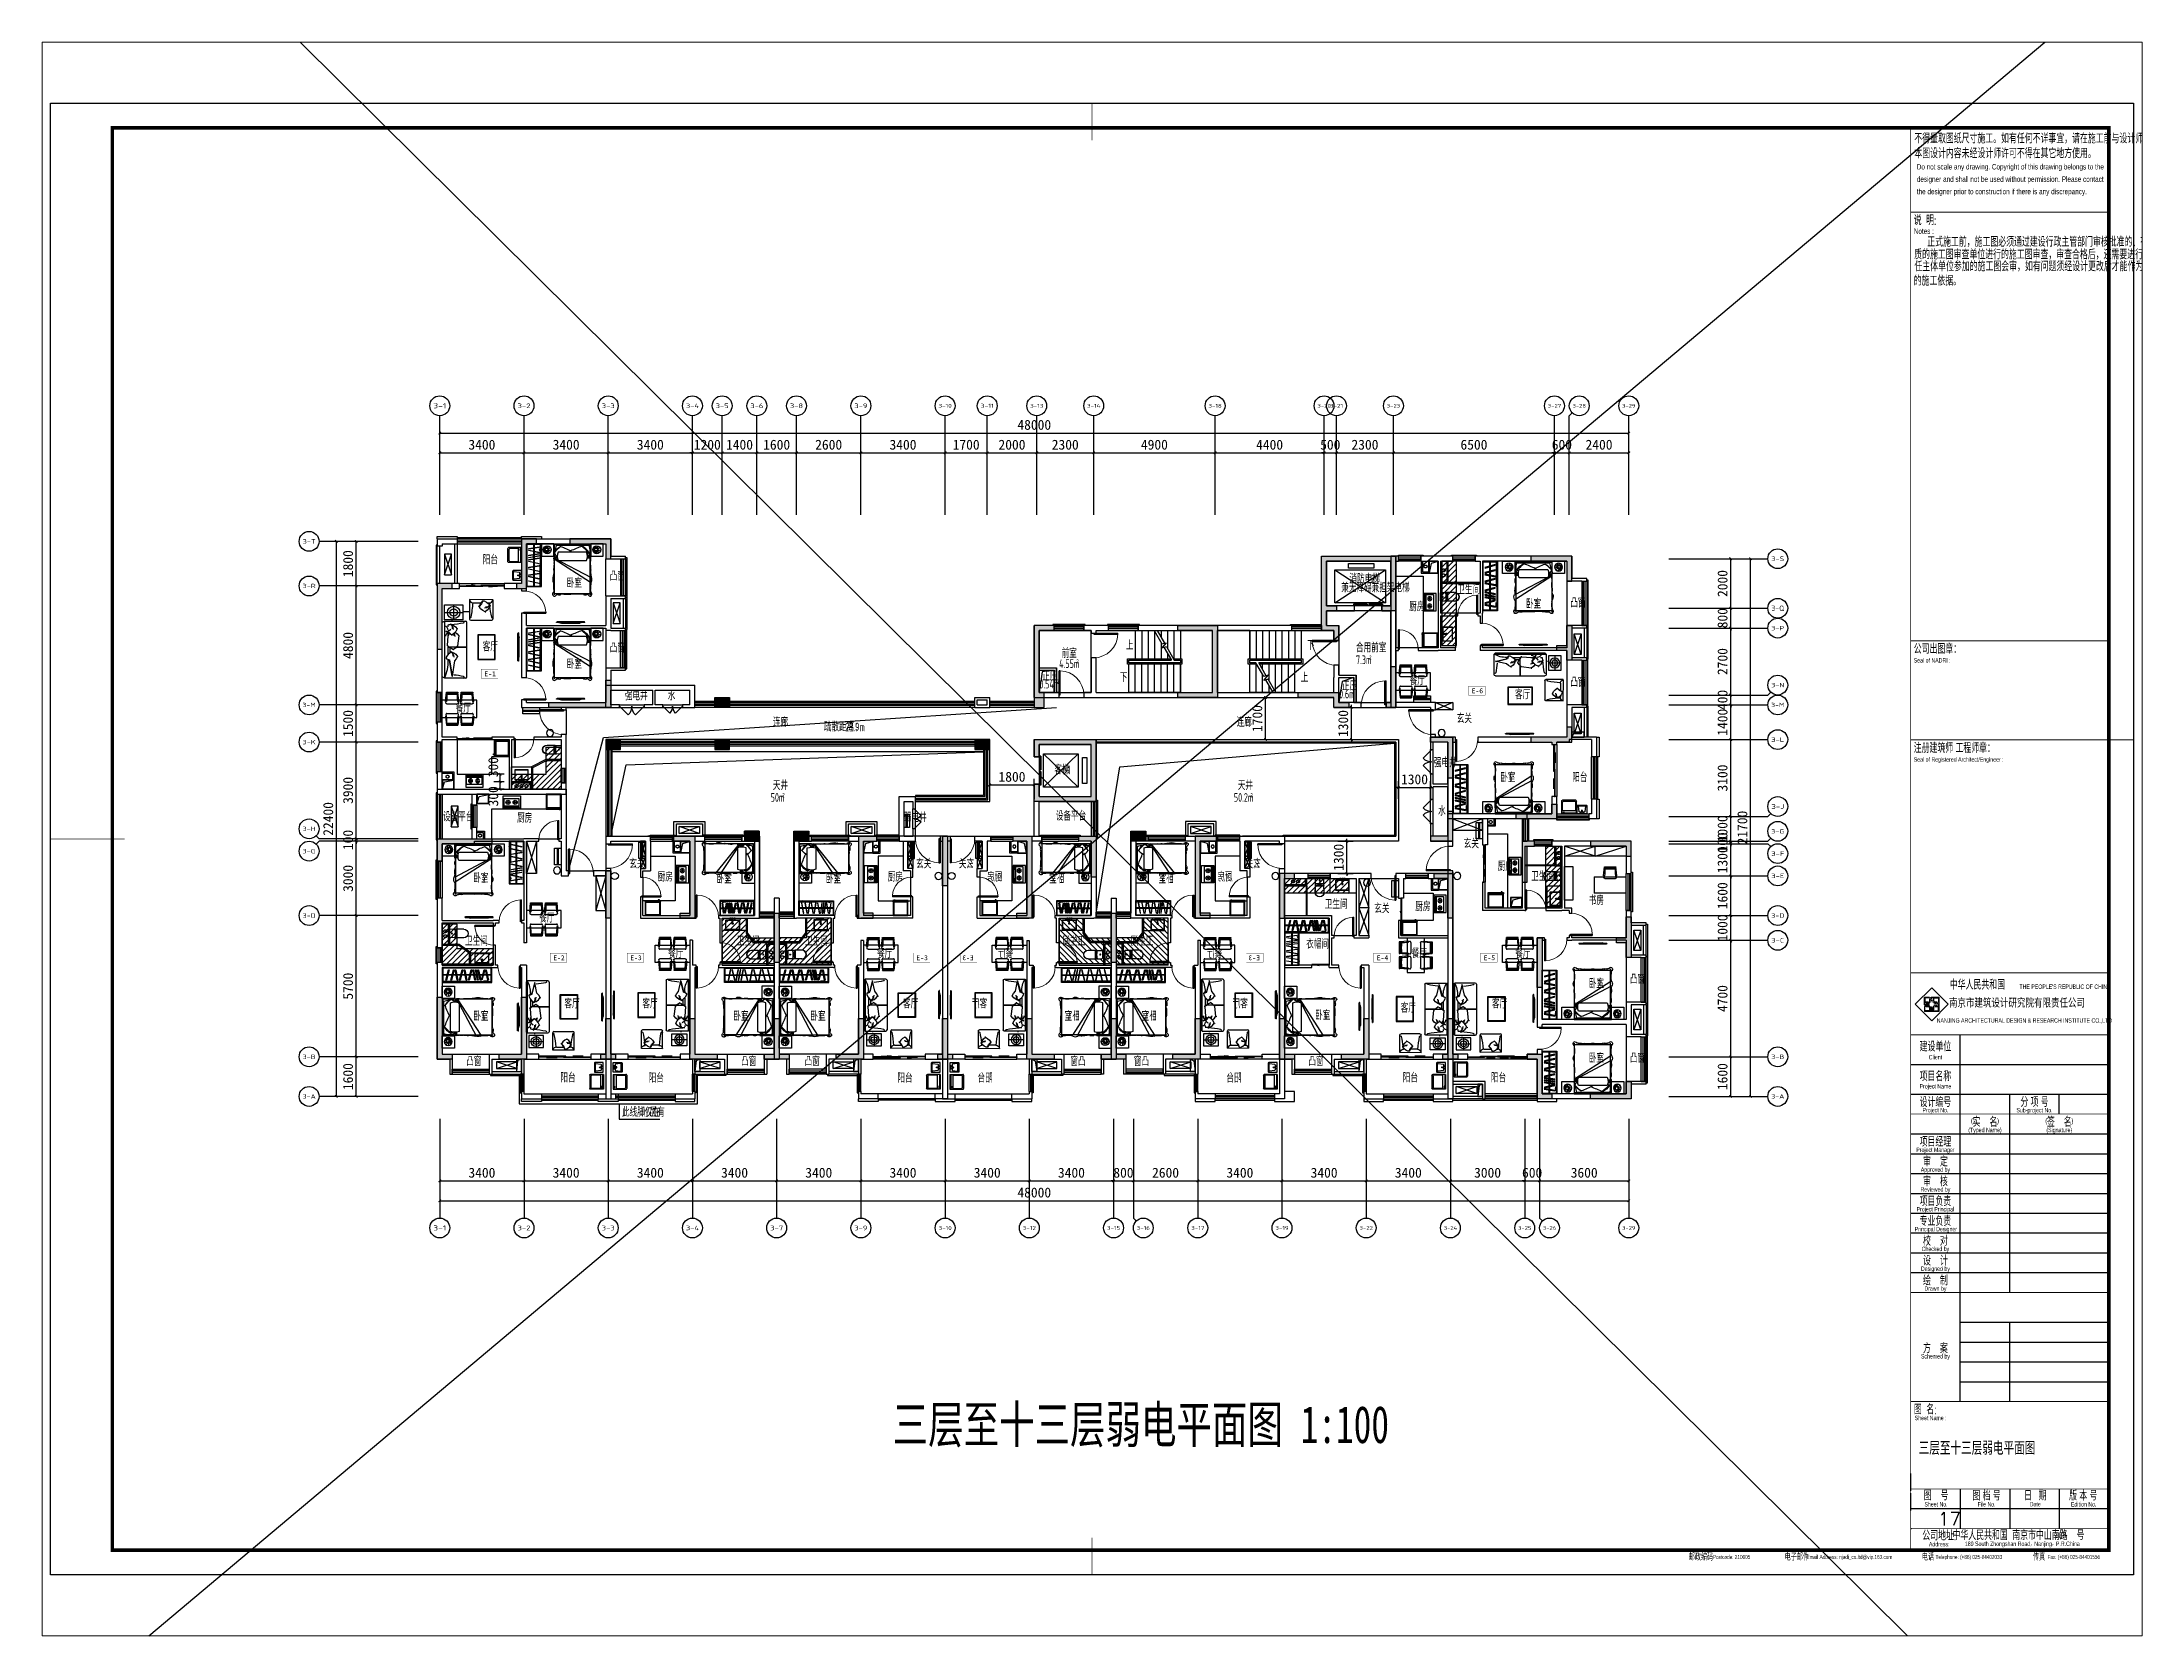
# Paper-space layout '布局1' of a CAD drawing. Extents: x 26 to 231, y 20 to 176.
# The model-space entities are those that its viewports show. They can reach past a viewport. Long polylines and large blocks are cut down to what shows.
import ezdxf
from ezdxf.enums import TextEntityAlignment as Align

# ---------------------------------------------------------------- set-up
doc = ezdxf.new("R2010")
doc.units = 0
doc.header["$LTSCALE"] = 1000
doc.set_wipeout_variables(frame=1)
doc.linetypes.add('DASH', pattern=[0.35, 0.25, -0.1])
doc.linetypes.add('PS', pattern=[3200, 1500, -200, 1500])
doc.layers.get('0').update_dxf_attribs({"linetype": 'CONTINUOUS'})
doc.layers.get('Defpoints').update_dxf_attribs({"color": 6, "linetype": 'CONTINUOUS'})
for name, color, linetype in [('0p-洞填充', 1, 'CONTINUOUS'), ('_弱电导线层', 4, 'CONTINUOUS'), ('_弱电设备层', 6, 'CONTINUOUS'), ('_强电导线层', 3, 'CONTINUOUS'), ('A-EVTR', 5, 'CONTINUOUS'), ('A-Lvtry', 5, 'CONTINUOUS'), ('A-外装饰线脚', 7, 'CONTINUOUS'), ('A-洞口', 105, 'CONTINUOUS'), ('A-烟气道', 105, 'CONTINUOUS'), ('A-疏散距离', 105, 'DASH'), ('A-看线', 105, 'CONTINUOUS'), ('A-空调室外机', 5, 'DASH'), ('A-线脚看线', 9, 'CONTINUOUS'), ('A-降板区域', 251, 'CONTINUOUS'), ('AE-FLOR', 151, 'CONTINUOUS'), ('AXIS', 3, 'CONTINUOUS'), ('AXIS_TEXT', 7, 'CONTINUOUS'), ('DIM_LEAD', 3, 'CONTINUOUS'), ('DIM_SYMB', 3, 'CONTINUOUS'), ('DOOR_FIRE', 4, 'CONTINUOUS'), ('LABEL_FIXBOX_PM', 7, 'CONTINUOUS'), ('LABEL_FIXTXT_PM', 3, 'CONTINUOUS'), ('LABEL_TXT_PM', 1, 'CONTINUOUS'), ('PS', 6, 'PS'), ('PUB_DIM', 3, 'CONTINUOUS'), ('PUB_HATCH', 8, 'CONTINUOUS'), ('PUB_TEXT', 7, 'CONTINUOUS'), ('STAIR', 5, 'CONTINUOUS'), ('WALL', 2, 'CONTINUOUS'), ('WINDOW', 4, 'CONTINUOUS'), ('WIRE-照明', 1, 'CONTINUOUS'), ('X1', 3, 'CONTINUOUS'), ('剪力墙', 6, 'CONTINUOUS'), ('商业', 2, 'CONTINUOUS'), ('户型标示', 7, 'CONTINUOUS'), ('栏杆', 142, 'CONTINUOUS'), ('第三道尺寸线', 105, 'CONTINUOUS')]:
    doc.layers.add(name, color=color, linetype=linetype)
doc.layers.add('A-area', color=23, linetype='CONTINUOUS', plot=False)
doc.layers.add('A-FUR', color=8, linetype='CONTINUOUS', plot=False)
doc.layers.get('_强电导线层').off()
doc.styles.add('_TCH_AXIS', font='tssdeng.shx', dxfattribs={"width": 0.7, "bigfont": 'tssdchn.shx'})
doc.styles.add('_TCH_DIM', font='tssdeng.shx', dxfattribs={"width": 0.7, "bigfont": 'tssdchn.shx'})
doc.styles.add('COMPLEX', font='COMPLEX')
doc.styles.add('HZ', font='romans1.shx', dxfattribs={"width": 0.8, "bigfont": 'hztxt.shx'})
doc.styles.add('LABEL_FIXBOX_PM', font='tssdeng.shx', dxfattribs={"width": 0.7, "bigfont": 'tssdchn.shx'})
doc.styles.add('LABEL_FIXTXT_PM', font='pm_njadri_r.shx', dxfattribs={"width": 0.7, "bigfont": 'pm_njadri_hztxt.shx'})
doc.styles.add('LABEL_TXT_PM', font='pm_njadri_romans1.shx', dxfattribs={"width": 0.7, "bigfont": 'pm_njadri_hztxt.shx'})
doc.styles.get("Standard").update_dxf_attribs({"font": 'tssdeng.shx', "bigfont": 'tssdchn.shx'})
doc.styles.add('黑体', font='simhei.ttf')
doc.dimstyles.new('_TCH_ARCH&&100', dxfattribs={"dimtxt": 400, "dimasz": 100, "dimexe": 250, "dimexo": 300, "dimgap": 126.25, "dimtad": 1, "dimdec": 0, "dimdsep": 46, "dimtxsty": '黑体', "dimblk": 'ARCHTICK', "dimcen": 0.09, "dimclrt": 7, "dimazin": 2, "dimtfac": 1, "dimtdec": 0, "dimtix": 1, "dimtmove": 2, "dimatfit": 3, "dimldrblk": 'ARCHTICK', "dimfxl": 0, "dimtolj": 1, "dimtzin": 0, "dimarcsym": 0})
pattern_1 = [(0, (-730.89111, -636.81473), (0.078125, 0.15625), [0, -0.15625])]

psp = doc.layouts.new('布局1')

msp = doc.modelspace()

# ---------------------------------------------------------------- texts
at = {"layer": 'A-疏散距离', "linetype": 'ByBlock', "width": 0.7}
for s, height, p in [('疏散距离：', 337.59, (2409940.6, 1186381.4, 0)), ('23.9m', 350, (2410800.8, 1186381.4, 0))]:
    msp.add_text(s, height=height, dxfattribs=at).set_placement(p)
at = {"layer": 'WIRE-照明', "style": '黑体', "width": 0.7}
msp.add_text('三层至十三层弱电平面图 1:100', height=1500, dxfattribs=at).set_placement((2412718.6, 1157662))
at = {"layer": 'X1', "style": 'HZ', "width": 0.8}
msp.add_text('三层至十三层弱电平面图', height=535.475, dxfattribs=at).set_placement((2454138.9, 1157185.9))
at = {"layer": 'X1', "style": 'HZ'}
msp.add_text('17', height=535.47, dxfattribs=at).set_placement((2454920.4, 1154335.1))

# ---------------------------------------------------------------- blocks, each defined once
blk = doc.blocks.new('ktswaj')
at = {"linetype": 'DASH'}
blk.add_lwpolyline([(15990, 179083), (15990, 178253), (16268, 178253), (16268, 179083)], close=True, dxfattribs=at)
for points in [[(15990, 179083), (16268, 178253)], [(15990, 178253), (16268, 179083)]]:
    blk.add_lwpolyline(points, dxfattribs=at)
blk = doc.blocks.new('zt1')
at = {"layer": 'A-Lvtry', "linetype": 'Continuous'}
for p, q in [((-700, 0), (0, 0)), ((-700, -500), (-700, 0)), ((0, 0), (0, -500)), ((0, -500), (-700, -500))]:
    blk.add_line(p, q, dxfattribs=at)
at = {"layer": 'A-Lvtry'}
for p, q in [((-673, -113), (-673, -456)), ((-51, -113), (-673, -113)), ((-673, -400), (-51, -400)), ((-673, -456), (-51, -456)), ((-641, -422), (-641, -434)), ((-566, -432), (-630, -432)), ((-630, -432), (-630, -448)), ((-630, -448), (-566, -448)), ((-566, -448), (-566, -432)), ((-549, -423), (-549, -434)), ((-168, -422), (-168, -434)), ((-157, -432), (-157, -448)), ((-93, -432), (-157, -432)), ((-157, -448), (-93, -448)), ((-93, -448), (-93, -432)), ((-76, -423), (-76, -434)), ((-51, -456), (-51, -113))]:
    blk.add_line(p, q, dxfattribs=at)
for points in [[(-549, -423, 0.259034), (-551, -420, 0.076276), (-563, -415, 0.036515), (-576, -412, 0.026615), (-595, -411, 0.026615), (-614, -412, 0.036515), (-627, -415, 0.076276), (-639, -420, 0.259034), (-641, -423, 0.078462), (-641, -424, 0.056762)], [(-549, -434, 0.259034), (-551, -430, 0.076276), (-563, -425, 0.036515), (-576, -423, 0.026615), (-595, -422, 0.026615), (-614, -423, 0.036515), (-627, -425, 0.076276), (-639, -430, 0.259034), (-641, -434, 0.259034), (-639, -437, 0.056762), (-630, -441, 0.036515)], [(-566, -443, 0.008736), (-563, -442, 0.076276), (-551, -437, 0.259034), (-549, -434, 0.259034)], [(-76, -423, 0.259034), (-78, -420, 0.076276), (-90, -415, 0.036515), (-103, -412, 0.026615), (-122, -411, 0.026615), (-141, -412, 0.036515), (-154, -415, 0.076276), (-166, -420, 0.259034), (-168, -423, 0.078462), (-168, -424, 0.056762)], [(-76, -434, 0.259034), (-78, -430, 0.076276), (-90, -425, 0.036515), (-103, -423, 0.026615), (-122, -422, 0.026615), (-141, -423, 0.036515), (-154, -425, 0.076276), (-166, -430, 0.259034), (-168, -434, 0.259034), (-166, -437, 0.056762), (-157, -441, 0.036515)], [(-93, -443, 0.008736), (-90, -442, 0.076276), (-78, -437, 0.259034), (-76, -434, 0.259034)]]:
    blk.add_lwpolyline(points, format="xyb", dxfattribs=at)
at = {"layer": 'A-Lvtry', "linetype": 'Continuous'}
for centre, radius in [((-508, -259), 82.5), ((-508, -259), 31.6), ((-216, -259), 82.5), ((-216, -259), 31.6)]:
    blk.add_circle(centre, radius, dxfattribs=at)
at = {"layer": 'A-Lvtry', "width": 0.8, "flags": 9}
for tag in ['YSIZE', 'XSIZE']:
    blk.add_attdef(tag, (-350, 0), '', height=0.5, dxfattribs=at)
blk = doc.blocks.new('t4')
at = {"layer": 'A-Lvtry'}
for p, q in [((3876515, 2551820), (3876515, 2552229)), ((3876545, 2552260), (3876931, 2552260)), ((3876545, 2552145), (3876545, 2551880)), ((3876820, 2552206), (3876606, 2552206)), ((3876790, 2552072), (3876875, 2552142)), ((3876800, 2552055), (3876790, 2552072)), ((3876903, 2552093), (3876800, 2552055)), ((3876881, 2551880), (3876881, 2552085)), ((3876914, 2552122), (3876906, 2552136)), ((3876962, 2552229), (3876962, 2551820)), ((3876931, 2551789), (3876545, 2551789)), ((3876606, 2551820), (3876820, 2551820))]:
    blk.add_line(p, q, dxfattribs=at)
at = {"layer": 'A-Lvtry', "extrusion": (3.92285e-11, -1.08889e-08, 1)}
for centre, major_axis, start_param, end_param in [((3876545, 2552229), (-21.6, 21.6, 0), -0.785398, 0.785398), ((3876606, 2552145), (-43.1, 43.1, 0), -0.785398, 0.785398), ((3876606, 2551880), (-43.1, 43.1, 0), 0.785398, 2.356194), ((3876713, 2552013), (18, 18, 0), 6.283185283897186, 12.56637059107677), ((3876820, 2552145), (43.1, 43.1, 0), 5.497787, 7.068583), ((3876820, 2551880), (-43.1, 43.1, 0), 2.356194, 3.926991), ((3876888, 2552126), (14.4, 14.4, 0), 6.021386, 7.757331), ((3876911, 2552185), (-14.4, 14.4, 0), 4.712389, 10.995574), ((3876911, 2552063), (14.4, 14.4, 0), 6.283185283893945, 12.56637059107353), ((3876896, 2552112), (-14.4, 14.4, 0), 2.714645, 4.45059), ((3876931, 2552229), (-21.6, 21.6, 0), 3.926991, 5.497787), ((3876545, 2551820), (21.6, 21.6, 0), 2.356194, 3.926991), ((3876931, 2551820), (-21.6, 21.6, 0), 2.356194, 3.926991)]:
    blk.add_ellipse(centre, major_axis=major_axis, ratio=1, start_param=start_param, end_param=end_param, dxfattribs=at)
blk = doc.blocks.new('BX1')
at = {"layer": 'A-Lvtry'}
for p, q in [((-560, 8), (-608, 8)), ((-608, 8), (-608, -608)), ((-560, -608), (-560, 8)), ((0, 0), (-560, 0)), ((0, -600), (0, 0)), ((-631, -564), (-631, -520)), ((-631, -520), (-608, -520)), ((-608, -564), (-631, -564)), ((-608, -520), (-608, -564)), ((-608, -608), (-560, -608)), ((-560, 0), (-560, -600)), ((-560, -600), (0, -600)), ((-24, -24), (-536, -24)), ((-536, -24), (-536, -576)), ((-536, -576), (-24, -576)), ((-24, -576), (-24, -24))]:
    blk.add_line(p, q, dxfattribs=at)
blk = doc.blocks.new('A$C12CE3BE6')
at = {"ltscale": 10}
for p, q in [((220, 412), (160, 412)), ((160, 412), (160, 405)), ((220, 405), (160, 405)), ((180, 469), (200, 469)), ((180, 412), (180, 435)), ((182, 422), (182, 442)), ((197, 442), (182, 442)), ((197, 422), (182, 422)), ((184, 442), (184, 469)), ((187, 412), (187, 422)), ((193, 412), (193, 422)), ((195, 442), (195, 469)), ((197, 422), (197, 442)), ((200, 412), (200, 435)), ((220, 405), (220, 412)), ((285, 469), (265, 469)), ((265, 260), (265, 435)), ((285, 260), (285, 435)), ((330, 412), (390, 412)), ((330, 405), (330, 412)), ((330, 405), (390, 405)), ((370, 469), (350, 469)), ((350, 412), (350, 435)), ((352, 422), (352, 442)), ((352, 442), (367, 442)), ((352, 422), (367, 422)), ((354, 442), (354, 469)), ((357, 412), (357, 422)), ((363, 412), (363, 422)), ((365, 442), (365, 469)), ((367, 422), (367, 442)), ((370, 412), (370, 435)), ((390, 412), (390, 405))]:
    blk.add_line(p, q, dxfattribs=at)
for p, q in [((261, 236), (289, 264)), ((261, 264), (289, 236))]:
    blk.add_line(p, q)
for points in [[(0, 0), (0, 400), (550, 400), (550, 0)], [(10, 10), (10, 390), (540, 390), (540, 10)]]:
    blk.add_lwpolyline(points, close=True)
for points in [[(200, 435), (200, 469), (215, 469), (215, 475), (165, 475), (165, 469), (180, 469), (180, 435)], [(285, 435), (285, 469), (300, 469), (300, 475), (250, 475), (250, 469), (265, 469), (265, 435)], [(370, 435), (370, 469), (385, 469), (385, 475), (335, 475), (335, 469), (350, 469), (350, 435)]]:
    blk.add_lwpolyline(points, dxfattribs=at)
for centre in [(190, 409), (360, 409)]:
    blk.add_circle(centre, 3.5, dxfattribs=at)
for radius in [29.1, 20]:
    blk.add_circle((275, 250), radius)
blk.add_arc((275, 260), 10, 180, 0, dxfattribs=at)
blk = doc.blocks.new('A$C2EEA3612')
at = {"linetype": 'Continuous'}
for p, q in [((-180, 570), (-173, 300)), ((-175, 570), (-168, 300)), ((-173, 300), (-171, 240)), ((-172, 255), (172, 255)), ((-171, 240), (-169, 187)), ((-169, 187), (-166, 19)), ((-163, 295), (163, 295)), ((-163, 290), (163, 290)), ((-146, 0), (146, 0)), ((169, 187), (166, 19)), ((175, 570), (168, 300)), ((171, 240), (169, 187)), ((173, 300), (171, 240)), ((180, 570), (173, 300))]:
    blk.add_line(p, q, dxfattribs=at)
for radius in [20, 15]:
    blk.add_circle((0, 90), radius, dxfattribs=at)
for centre, radius, start, end in [((0, 570), 180, 0, 180), ((0, 570), 175, 0, 180), ((-163, 300), 10, 181.7534, 270), ((-149, 187), 20, 99.85566, 181.7534), ((-163, 300), 5, 181.7534, 270), ((-146, 20), 20, 181.7534, 270), ((0, -673), 893, 80.14434, 99.85566), ((146, 20), 20, 270, 358.2466), ((149, 187), 20, 358.2466, 80.14434), ((163, 300), 5, 270, 358.2466), ((163, 300), 10, 270, 358.2466)]:
    blk.add_arc(centre, radius, start, end, dxfattribs=at)
blk = doc.blocks.new('g3wr')
at = {"color": 251}
blk.add_wipeout([(92376, 176270), (92376, 176416), (92376, 176562), (92382, 176575), (92396, 176582), (92459, 176583), (92576, 176581), (92666, 176589), (92736, 176588), (92946, 176596), (92946, 176591), (93057, 176558), (93057, 176558), (93126, 176416), (93076, 176298), (92946, 176236), (92831, 176244), (92676, 176243), (92576, 176251), (92396, 176250)], dxfattribs=at)
at = {"xscale": -1, "rotation": 270}
blk.add_blockref('A$C2EEA3612', (92376, 176416), dxfattribs=at)
blk = doc.blocks.new('床-次')
for p, q in [((0, 1250), (-500, 1250)), ((-500, 1250), (-500, 750)), ((-282, 1064), (-395, 976)), ((-265, 1087), (-391, 1062)), ((-251, 1095), (-351, 1126)), ((-288, 1032), (-341, 888)), ((-230, 1100), (-298, 1161)), ((-280, 1009), (-244, 852)), ((-254, 985), (-140, 886)), ((-211, 1097), (-247, 1171)), ((-213, 982), (-86, 965)), ((-179, 1074), (-190, 1164)), ((-185, 997), (-86, 1057)), ((-168, 1033), (-134, 1132)), ((0, 750), (0, 1250)), ((-40, 738), (-2054, 738)), ((-40, 738), (-2054, 738)), ((-2000, 738), (-2000, -801)), ((-608, 738), (-1552, -732)), ((-575, 738), (-1364, -758)), ((-678, 577), (-678, -578)), ((-571, 738), (-571, 606)), ((-520, 738), (-520, 615)), ((-500, 750), (0, 750)), ((-336, -578), (-336, 577)), ((-63, -676), (-63, 641)), ((-40, -750), (-40, 750)), ((-40, 750), (0, 750)), ((0, 750), (0, -750)), ((-40, -712), (-2054, -712)), ((-40, -715), (-2054, -715)), ((-571, -591), (-571, -758)), ((-520, -600), (-520, -758)), ((0, -750), (-500, -750)), ((-500, -750), (-500, -1250)), ((-473, -611), (-473, -676)), ((-230, -900), (-298, -839)), ((-211, -903), (-247, -829)), ((-179, -926), (-190, -836)), ((0, -750), (-40, -750)), ((0, -1250), (0, -750)), ((-500, -1250), (0, -1250)), ((-282, -936), (-395, -1024)), ((-265, -913), (-391, -938)), ((-251, -905), (-351, -874)), ((-288, -968), (-341, -1112)), ((-280, -991), (-244, -1148)), ((-254, -1015), (-140, -1114)), ((-213, -1018), (-86, -1035)), ((-185, -1003), (-86, -943)), ((-168, -967), (-134, -868))]:
    blk.add_line(p, q)
for centre, radius in [((-239, 1012), 160), ((-228, 1040), 60), ((-239, -988), 160), ((-228, -960), 60)]:
    blk.add_circle(centre, radius)
for centre, radius, start, end in [((-2051, 726), 61.8, 114.65516, 197.05817), ((-1983, 764), 138, 203.70607, 231.95597), ((-2025, 689), 106, 45.78413, 118.72126), ((-2098, 610), 53.6, 340.23108, 55.86441), ((-1820, 531), 236, 164.99871, 197.18078), ((-2003, 452), 43.4, 129.07345, 167.94605), ((5743, 272), 7776, 179.44258, 181.07566), ((-1220, 79), 813, 176.67233, 181.72422), ((-2962, 430), 934, 354.95264, 3.41649), ((-9950, -200), 7922, 358.6733, 1.8401), ((-1951, 749), 16, 93.39574, 183.44183), ((-1966, -467), 1215, 83.96781, 90.04075), ((-1770, 1900), 1160, 266.64954, 276.11997), ((-1636, 955), 209, 267.15615, 297.45765), ((-1447, 581), 210, 87.96316, 116.12762), ((-1431, 599), 192, 63.04698, 92.64916), ((-1226, 1105), 355, 250.60635, 272.32801), ((-1221, -1525), 2276, 85.96877, 89.74947), ((-909, 2045), 1309, 263.33019, 272.35813), ((-778, -774), 1513, 87.0776, 92.9224), ((-656, 1541), 806, 266.782, 275.59148), ((-507, 162), 449, 67.62117, 112.37883), ((-481, 164), 584, 86.03666, 99.53314), ((-58, 47), 749, 113.83469, 131.46224), ((532, -530), 1549, 124.57489, 131.88808), ((-775, -20652), 21401, 88.49238, 89.10433), ((-1547, -637), 1811, 37.31306, 49.42063), ((-690, 186), 638, 26.40883, 59.00025), ((-2186, 1137), 2172, 328.3558, 342.10444), ((-268, 143), 539, 67.62117, 92.10241), ((-7673, -3224), 8088, 20.45865, 24.04845), ((-160, -2198), 2940, 87.66163, 91.01156), ((-2051, -723), 61.8, 162.94183, 245.34484), ((-1983, -761), 138, 128.04403, 156.29393), ((-2025, -686), 106, 241.27874, 314.21587), ((-2098, -607), 53.6, 304.13559, 19.76892), ((-1820, -528), 236, 162.81922, 195.00129), ((-2329, -362), 300, 341.30518, 356.04213), ((-1966, 470), 1215, 269.95925, 276.03219), ((-1951, -746), 16, 176.55817, 266.60426), ((-1770, -1897), 1160, 83.88003, 93.35046), ((-1636, -952), 209, 62.54235, 92.84385), ((-1447, -578), 210, 243.87238, 272.03684), ((-1431, -596), 192, 267.35084, 296.95302), ((-1226, -1102), 355, 87.67199, 109.39365), ((-1221, 1528), 2276, 270.25053, 274.03123), ((-909, -2042), 1309, 87.64187, 96.66981), ((-778, 777), 1513, 267.0776, 272.9224), ((-656, -1538), 806, 84.40852, 93.218), ((-507, -163), 449, 247.62117, 292.37883), ((-481, -161), 584, 260.46686, 273.96334), ((-268, -177), 539, 247.62117, 292.37883), ((-775, 20655), 21401, 270.89567, 271.50762), ((-35, 25), 749, 237.46377, 246.16531), ((555, 626), 1549, 231.63721, 235.42511), ((-1524, 733), 1811, 309.96455, 322.68694), ((-667, -114), 638, 300.99975, 333.59117), ((-160, 2201), 2940, 268.98844, 272.33837)]:
    blk.add_arc(centre, radius, start, end)
at = {"text_generation_flag": 4, "width": 0.8, "flags": 9}
for tag, p in [('XSIZE', (-239, 1012)), ('YSIZE', (-239, 1012)), ('XSIZE', (-239, -988)), ('YSIZE', (-239, -988))]:
    blk.add_attdef(tag, p, '', height=0.5, rotation=180, dxfattribs=at)
blk = doc.blocks.new('u5g')
at = {"color": 8, "linetype": 'DASH', "ltscale": 20}
for p, q in [((10503, 151826), (10513, 151826)), ((10503, 151776), (10513, 151776)), ((10513, 151826), (10513, 151776)), ((12178, 151814), (10513, 151814)), ((12178, 151789), (10513, 151789)), ((12188, 151826), (12178, 151826)), ((12178, 151826), (12178, 151776)), ((12188, 151776), (12178, 151776))]:
    blk.add_line(p, q, dxfattribs=at)
at = {"color": 8, "ltscale": 20}
for p, q in [((10608, 151503), (10773, 151503)), ((10773, 151503), (10678, 151485)), ((10678, 151485), (10678, 151503)), ((11918, 151531), (12013, 151550)), ((12083, 151531), (11918, 151531)), ((12013, 151550), (12013, 151531))]:
    blk.add_line(p, q, dxfattribs=at)
at = {"linetype": 'DASH', "ltscale": 20}
for points in [[(12208, 152126), (10483, 152126), (10483, 151476), (12208, 151476)], [(10503, 151531), (11355, 151531), (11355, 151511), (10503, 151511)], [(11335, 151511), (12188, 151511), (12188, 151491), (11335, 151491)]]:
    blk.add_lwpolyline(points, close=True, dxfattribs=at)
blk.add_lwpolyline([(12188, 151476), (12188, 152106), (10503, 152106), (10503, 151476)], dxfattribs=at)
at = {"color": 8, "linetype": 'DASH', "ltscale": 20}
for points in [[(10603, 151579), (10697, 152027), (10720, 152022), (10626, 151574)], [(10780, 151579), (10874, 152027), (10897, 152022), (10803, 151574)], [(11001, 151572), (10931, 152024), (10954, 152028), (11025, 151576)], [(11087, 151579), (11181, 152027), (11204, 152022), (11110, 151574)], [(11310, 151572), (11240, 152024), (11263, 152028), (11334, 151576)], [(11397, 151579), (11490, 152027), (11513, 152022), (11420, 151574)], [(11618, 151572), (11547, 152024), (11570, 152028), (11641, 151576)], [(11711, 151572), (11640, 152024), (11663, 152028), (11734, 151576)], [(11797, 151572), (11726, 152024), (11749, 152028), (11820, 151576)], [(11843, 151579), (11936, 152027), (11959, 152022), (11866, 151574)], [(12064, 151572), (11993, 152024), (12016, 152028), (12087, 151576)]]:
    blk.add_lwpolyline(points, close=True, dxfattribs=at)
blk = doc.blocks.new('32Y54')
at = {"linetype": 'DASH', "ltscale": 20}
for p, q in [((-6927, 151563), (-6927, 152666)), ((-6911, 152666), (-6927, 152666)), ((-6911, 151548), (-6911, 152683)), ((-6911, 151548), (-6911, 152683)), ((-6896, 152683), (-6911, 152683)), ((-6896, 151548), (-6896, 152683)), ((-6896, 152590), (-6869, 152491)), ((-6869, 152491), (-6869, 151747)), ((-6896, 151548), (-6911, 151548)), ((-6896, 151649), (-6869, 151747))]:
    blk.add_line(p, q, dxfattribs=at)
at = {"linetype": 'ByBlock', "ltscale": 20}
blk.add_line((-6911, 151563), (-6927, 151563), dxfattribs=at)
blk = doc.blocks.new('ketjiaju')
for p, q in [((38055, 179081), (38055, 178301)), ((39005, 179081), (38056, 179088)), ((38220, 178951), (38538, 178951)), ((38779, 178951), (38840, 178951)), ((39005, 179081), (39005, 178301)), ((37064, 178217), (36957, 178167)), ((37044, 178567), (37794, 178567)), ((37057, 175918), (37057, 178217)), ((37064, 178217), (37894, 178217)), ((37194, 177992), (37194, 178052)), ((37419, 178267), (37419, 178867)), ((37944, 175967), (37944, 178167)), ((38105, 178251), (38955, 178251)), ((37194, 177601), (37194, 177751)), ((37194, 176861), (37194, 177209)), ((37944, 177167), (37194, 177167)), ((37194, 177167), (37250, 177167)), ((37194, 176617), (37194, 176657)), ((37274, 176945), (37274, 177151)), ((37524, 177167), (37944, 177167)), ((37057, 175918), (36957, 175968)), ((37894, 175917), (37064, 175917))]:
    blk.add_line(p, q)
for points in [[(38595, 179041), (38547, 178909), (38443, 178803), (38520, 178921), (38595, 179041)], [(38595, 179041), (38649, 179033), (38737, 178986), (38814, 178922), (38876, 178843)], [(37301, 178088), (37307, 178111)], [(37301, 178088), (37320, 178102)], [(37301, 178088), (37353, 178027), (37387, 177954), (37401, 177874)], [(37301, 178088), (37342, 178037), (37363, 177975), (37362, 177910)], [(37301, 178088), (37401, 178049), (37488, 177985), (37554, 177900), (37572, 177913)], [(37351, 178217), (37351, 178267)], [(38055, 178587), (37794, 178587)], [(38443, 178803), (38421, 178797)], [(38443, 178803), (38423, 178814)], [(38688, 178591), (38590, 178641), (38507, 178713), (38443, 178803)], [(38876, 178843), (38814, 178791), (38742, 178757), (38662, 178743)], [(38876, 178843), (38837, 178743), (38773, 178657), (38688, 178591), (38701, 178572)], [(38688, 178591), (38711, 178585)], [(38876, 178843), (38825, 178803), (38763, 178782), (38698, 178782)], [(38876, 178843), (38899, 178837)], [(38876, 178843), (38889, 178825)], [(37104, 177607), (37112, 177662), (37158, 177749), (37222, 177826), (37301, 177888)], [(37104, 177807), (37235, 177759), (37342, 177656), (37224, 177732), (37104, 177807)], [(37172, 177226), (37149, 177222)], [(37172, 177226), (37156, 177208)], [(37172, 177226), (37201, 177627), (37250, 177715)], [(37342, 177656), (37331, 177635)], [(37554, 177900), (37503, 177802), (37431, 177720), (37342, 177656)], [(37342, 177656), (37347, 177633)], [(37621, 177618), (37571, 177221), (37499, 177139), (37410, 177075)], [(37426, 177715), (37431, 177629)], [(37434, 177723), (37469, 177593)], [(37474, 177765), (37558, 177702), (37621, 177618)], [(37554, 177900), (37560, 177923)], [(37621, 177618), (37628, 177642)], [(37621, 177618), (37640, 177632)], [(37124, 176701), (37132, 176756), (37179, 176843), (37243, 176920), (37321, 176982)], [(37124, 176701), (37256, 176653), (37362, 176000), (37244, 176626), (37124, 176701)], [(37321, 176982), (37328, 177005)], [(37321, 176982), (37340, 176995)], [(37321, 176982), (37374, 176921), (37408, 176848), (37421, 176768)], [(37321, 176982), (37362, 176931), (37383, 176869), (37383, 176804)], [(37321, 176982), (37421, 176943), (37508, 176879), (37574, 176794), (37593, 176807)], [(37574, 176794), (37523, 176696), (37451, 176614), (37362, 176000)], [(37410, 177075), (37399, 177054)], [(37574, 176794), (37580, 176817)], [(37362, 176000), (37351, 175979)], [(37362, 176000), (37367, 175977)]]:
    blk.add_lwpolyline(points)
for points in [[(37044, 178867), (37794, 178867), (37794, 178267), (37044, 178267)], [(39093, 177667), (38393, 177667), (38393, 176667), (39093, 176667)], [(39073, 177647), (38413, 177647), (38413, 176687), (39073, 176687)]]:
    blk.add_lwpolyline(points, close=True)
for radius in [250, 150]:
    blk.add_circle((37419, 178567), radius)
for centre, radius, start, end in [((38212, 179108), 158, 187.53796, 272.71358), ((34416, 179189), 3790, 347.69904, 356.40924), ((38847, 179108), 158, 267.28642, 352.46204), ((42283, 179149), 3429, 183.30903, 184.9053), ((36995, 181495), 3429, 273.30903, 274.9053), ((36960, 182289), 4223, 274.87826, 281.65168), ((37812, 178185), 32, 272.87671, 87.12329), ((37894, 178167), 50, 0, 90), ((38087, 178383), 32, 182.87671, 357.12329), ((38105, 178301), 50, 180, 270), ((42283, 179149), 3429, 185.42228, 192.93985), ((38973, 178383), 32, 182.87671, 357.12329), ((38955, 178301), 50, 270, 0), ((37036, 177860), 158, 357.28642, 82.46204), ((37908, 178119), 1157, 230.48989, 244.45775), ((35586, 176570), 1609, 336.09555, 2.20685), ((37033, 174159), 2463, 84.56262, 86.26227), ((36936, 171599), 4469, 78.67754, 83.77155), ((37812, 175949), 32, 272.87671, 87.12329), ((37894, 175967), 50, 270, 0)]:
    blk.add_arc(centre, radius, start, end)
at = {"color": 8, "linetype": 'DASH', "ltscale": 0.4, "xscale": -1, "rotation": 180}
blk.add_blockref('32Y54', (46926, 329286), dxfattribs=at)
blk = doc.blocks.new('chair4')
at = {"linetype": 'DASH', "ltscale": 200}
for p, q in [((-470, 211), (-470, -211)), ((-426, 250), (-410, 249)), ((-426, -250), (-410, -249))]:
    blk.add_line(p, q, dxfattribs=at)
at = {"ltscale": 20}
for p, q in [((-389, 247), (-372, 245)), ((-365, 269), (0, 234)), ((-40, 214), (-40, -214)), ((0, 234), (0, -234)), ((-389, -247), (-372, -245)), ((-365, -269), (0, -234))]:
    blk.add_line(p, q, dxfattribs=at)
at = {"linetype": 'DASH', "ltscale": 200, "extrusion": (0, 0, -1)}
for centre, start_param, end_param in [((-430, 211), 3.926991, 5.586837), ((-430, -211), 2.267145, 3.926991)]:
    blk.add_ellipse(centre, major_axis=(28.3, 28.3), ratio=1, start_param=start_param, end_param=end_param, dxfattribs=at)
at = {"ltscale": 20, "extrusion": (0, 0, -1)}
for centre, major_axis, ratio, start_param, end_param in [((-366, 237), (5.66, -5.66), 1, 0.914477, 2.702691), ((-440, 264), (50.3, 50.3), 1, 0.774487, 1.131895), ((-365, 265), (2.83, 2.83), 1, 3.91608, 5.586837), ((-125, 1886), (-1792, 85), 0.932857, 4.621064, 4.803714), ((-2033, -2), (-3, 2384), 0.819086, 1.481782, 1.659811), ((-6, 198), (26.3, 26.3), 1, 4.375488, 5.671939), ((-366, -237), (5.66, 5.66), 1, 3.580494, 5.368708), ((-440, -264), (50.3, -50.3), 1, -1.131895, -0.774487), ((-365, -265), (2.83, -2.83), 1, 0.696349, 2.367105), ((-125, -1886), (1792, 85), 0.932857, 4.621064, 4.803714), ((-6, -198), (26.3, 26.3), 1, 2.182042, 3.478494)]:
    blk.add_ellipse(centre, major_axis=major_axis, ratio=ratio, start_param=start_param, end_param=end_param, dxfattribs=at)
blk = doc.blocks.new('canzhuo01')
for p, q in [((38357, 175033), (36957, 175033)), ((38357, 174333), (38357, 175033)), ((36957, 174333), (38357, 174333))]:
    blk.add_line(p, q)
at = {"extrusion": (0, 0, -1), "xscale": -1, "zscale": -1, "rotation": 270}
for p in [(-37357, 175347), (-37957, 175347)]:
    blk.add_blockref('chair4', p, dxfattribs=at)
at = {"xscale": -1, "rotation": 90}
for p in [(37357, 174019), (37957, 174019)]:
    blk.add_blockref('chair4', p, dxfattribs=at)
blk = doc.blocks.new('__附着_A10-SGT-95户型_TEN24QEP_设计区$0$A-Toilet-9')
for p, q in [((-300, 0), (-300, 520)), ((-300, 120), (300, 120)), ((-300, 30), (180, 30)), ((-300, 0), (300, 0)), ((-270, 550), (270, 550)), ((-270, 120), (-270, 470)), ((-240, 500), (240, 500)), ((180, 60), (260, 60)), ((180, 30), (180, 60)), ((260, 30), (260, 60)), ((260, 30), (300, 30)), ((270, 120), (270, 470)), ((300, 0), (300, 520))]:
    blk.add_line(p, q)
blk.add_circle((220, 30), 15)
for centre, start, end in [((-270, 520), 90, 180), ((-240, 470), 90, 180), ((240, 470), 0, 90), ((270, 520), 0, 90)]:
    blk.add_arc(centre, 30, start, end)
blk = doc.blocks.new('__附着_A10-SGT-95户型_TEN24QEP_设计区$0$A-Kitchen-9')
at = {"ltscale": 0.6}
blk.add_line((400, -320), (400, 0), dxfattribs=at)
blk.add_lwpolyline([(400, 0), (0, 0), (0, -320, 0.414214), (40, -360), (360, -360, 0.414214), (400, -320)], format="xyb", dxfattribs=at)
blk.add_lwpolyline([(400, 0), (0, 0), (0, -320, 0.414214), (40, -360), (360, -360, 0.414214), (400, -320)], format="xyb", dxfattribs=at)
blk.add_lwpolyline([(323, -97), (356, -297, -0.463455), (336, -320), (64, -320, -0.463455), (44, -297), (77, -97, -0.366629), (97, -80), (303, -80, -0.366629)], format="xyb", close=True, dxfattribs=at)
blk.add_lwpolyline([(323, -97), (356, -297, -0.463455), (336, -320), (64, -320, -0.463455), (44, -297), (77, -97, -0.366629), (97, -80), (303, -80, -0.366629)], format="xyb", close=True, dxfattribs=at)
for centre, radius in [((150, -40), 15), ((200, -130), 20), ((250, -40), 15)]:
    blk.add_circle(centre, radius, dxfattribs=at)
blk = doc.blocks.new('$DorLib2D$00000131')
at = {"color": 0, "linetype": 'Continuous'}
for p, q in [((-0.5, 0.125), (-0.5, 0)), ((0.019, 0.125), (-0.5, 0.125)), ((-0.5, 0), (0.019, 0)), ((-0.024, 0), (0.5, 0)), ((-0.024, -0.125), (-0.024, 0)), ((0.019, 0), (0.019, 0.125)), ((0.15, 0.125), (0.232, 0.197)), ((0.35, 0.125), (0.15, 0.125)), ((0.232, 0.197), (0.232, 0.125)), ((0.5, 0), (0.5, -0.125)), ((-0.35, -0.125), (-0.15, -0.125)), ((-0.232, -0.197), (-0.232, -0.125)), ((-0.15, -0.125), (-0.232, -0.197)), ((0.5, -0.125), (-0.024, -0.125))]:
    blk.add_line(p, q, dxfattribs=at)
blk = doc.blocks.new('$DorLib2D$00000001')
for p, q in [((0.45, 0.975), (0.5, 0.975)), ((0.45, 0), (0.45, 0.975)), ((0.5, 0), (0.5, 0.975)), ((0.5, 0), (0.45, 0))]:
    blk.add_line(p, q)
at = {"lineweight": 13}
blk.add_arc((0.475, 0), 0.975, 91.46928, 180, dxfattribs=at)
blk = doc.blocks.new('$TCHSYS$WIN2D')
for p, q in [((-0.5, 0.5), (0.5, 0.5)), ((-0.5, 0.5), (-0.5, -0.5)), ((0.5, 0.5), (0.5, -0.5)), ((0.5, 0.167), (-0.5, 0.167)), ((0.5, -0.167), (-0.5, -0.167)), ((-0.5, -0.5), (0.5, -0.5))]:
    blk.add_line(p, q)
blk = doc.blocks.new('a1HUXING0323')
at = {"layer": 'A-Lvtry'}
blk.add_line((19009, 172735), (18309, 172735), dxfattribs=at)
blk.add_lwpolyline([(16909, 173435), (16909, 172035), (18309, 172035), (18309, 172735)], dxfattribs=at)
blk.add_lwpolyline([(19109, 171735), (19109, 172335), (19909, 172335), (19909, 171735)], close=True, dxfattribs=at)
at = {"layer": 'A-烟气道'}
for points in [[(16309, 171815), (16309, 171435), (16789, 171435), (16789, 171815)], [(16324, 171800), (16324, 171450), (16774, 171450), (16774, 171800)]]:
    blk.add_lwpolyline(points, close=True, dxfattribs=at)
blk.add_lwpolyline([(16324, 171450), (16395, 171732), (16774, 171800)], dxfattribs=at)
at = {"layer": 'A-看线'}
for points in [[(22909, 179235), (22909, 180735)], [(22909, 177835), (22909, 176335)]]:
    blk.add_lwpolyline(points, dxfattribs=at)
at = {"layer": 'AE-FLOR'}
for points in [[(16909, 181535), (19509, 181535)], [(16909, 181335), (19509, 181335)], [(23609, 179135), (23609, 177935)], [(23709, 179135), (23709, 177935)]]:
    blk.add_lwpolyline(points, dxfattribs=at)
at = {"layer": 'PS', "ltscale": 0.5}
for centre in [(16524, 171940), (19309, 171560), (19509, 171560), (19709, 171560)]:
    blk.add_circle(centre, 60, dxfattribs=at)
at = {"layer": 'WALL'}
for p, q in [((16109, 181535), (16109, 181235)), ((16109, 181535), (16909, 181535)), ((16909, 181535), (16909, 181335)), ((19509, 181535), (19509, 179735)), ((19509, 181535), (23109, 181535)), ((23109, 181535), (23109, 180835)), ((16309, 181235), (16109, 181235)), ((16309, 181335), (16309, 181235)), ((16309, 181335), (16909, 181335)), ((19709, 181335), (19709, 179635)), ((19709, 181335), (22909, 181335)), ((22909, 181335), (22909, 180735)), ((22909, 180735), (23509, 180735)), ((23109, 180835), (23709, 180835)), ((23509, 180735), (23709, 180735)), ((23709, 180735), (23709, 180835)), ((17009, 179735), (16109, 179735)), ((16109, 179735), (16109, 175335)), ((17009, 179535), (17009, 179735)), ((19509, 179735), (18809, 179735)), ((18809, 179735), (18809, 179535)), ((16309, 179535), (17009, 179535)), ((16309, 175335), (16309, 179535)), ((18809, 179535), (19509, 179535)), ((19509, 179535), (19509, 179435)), ((19509, 179435), (19709, 179435)), ((19709, 179435), (19709, 179635)), ((22909, 179235), (23509, 179235)), ((22909, 179235), (22909, 178035)), ((23109, 179135), (23709, 179135)), ((23109, 179135), (23109, 177935)), ((23709, 179235), (23509, 179235)), ((23709, 179135), (23709, 179235)), ((19709, 178535), (19509, 178535)), ((19509, 178535), (19509, 177935)), ((19709, 178035), (19709, 178535)), ((19709, 178035), (22909, 178035)), ((19509, 177935), (19509, 175935)), ((19709, 177935), (22909, 177935)), ((19709, 175935), (19709, 177935)), ((22909, 177935), (22909, 177835)), ((23109, 177835), (22909, 177835)), ((23109, 177935), (23709, 177935)), ((23109, 177835), (23509, 177835)), ((23109, 177835), (23109, 177835)), ((23509, 177835), (23709, 177835)), ((23709, 177835), (23709, 177935)), ((19509, 175935), (19709, 175935)), ((22909, 176335), (23509, 176335)), ((22909, 176335), (22909, 174935)), ((23109, 176235), (23709, 176235)), ((23109, 176235), (23109, 174735)), ((23709, 176335), (23509, 176335)), ((23709, 176235), (23709, 176335)), ((16109, 175335), (16309, 175335)), ((19709, 175035), (19509, 175035)), ((19509, 175035), (19509, 174735)), ((19509, 174735), (21109, 174735)), ((19709, 174935), (19709, 175035)), ((19709, 174935), (21209, 174935)), ((21109, 174735), (21109, 174635)), ((21209, 174935), (22909, 174935)), ((21309, 174635), (21309, 174735)), ((21309, 174735), (23109, 174735)), ((16309, 174135), (16109, 174135)), ((16109, 174135), (16109, 173535)), ((16309, 173535), (16309, 174135)), ((21109, 174635), (21309, 174635)), ((16109, 173535), (16109, 173335)), ((16109, 173335), (16309, 173335)), ((16909, 173535), (16309, 173535)), ((16309, 173335), (16309, 173435)), ((16309, 173435), (16909, 173435)), ((16909, 173435), (16909, 173535)), ((19009, 173535), (18309, 173535)), ((18309, 173535), (18309, 173435)), ((18309, 173435), (19009, 173435)), ((19209, 173535), (19009, 173535)), ((19009, 173435), (19009, 171435)), ((19109, 173435), (19109, 171435)), ((19109, 173435), (19209, 173435)), ((19209, 173435), (19209, 173535)), ((21109, 173535), (20009, 173535)), ((20009, 173535), (20009, 173435)), ((20009, 173435), (21109, 173435)), ((21309, 173635), (21109, 173635)), ((21109, 173635), (21109, 173535)), ((21109, 173435), (21109, 172285)), ((21309, 173535), (21309, 173635)), ((21309, 172285), (21309, 173535)), ((16309, 172135), (16109, 172135)), ((16109, 172135), (16109, 171235)), ((16309, 171435), (16309, 172135)), ((21109, 172285), (21309, 172285)), ((16309, 171435), (19009, 171435)), ((19109, 171435), (21109, 171435)), ((21309, 171685), (21109, 171685)), ((21109, 171685), (21109, 171435)), ((21309, 171235), (21309, 171685)), ((16109, 171235), (19009, 171235)), ((19009, 171235), (21309, 171235))]:
    blk.add_line(p, q, dxfattribs=at)
for points in [[(16789, 171815), (16789, 172115), (16309, 172115)], [(16739, 171815), (16739, 172065), (16309, 172065)], [(19109, 171735), (19909, 171735), (19909, 171435)], [(19109, 171685), (19859, 171685), (19859, 171435)]]:
    blk.add_lwpolyline(points, dxfattribs=at)
at = {"layer": 'WINDOW'}
for p, q in [((17009, 179735, 200), (18809, 179735, 200)), ((21309, 174635), (21309, 173635)), ((16909, 173435, 200), (18309, 173435, 200)), ((19209, 173435), (20009, 173435))]:
    blk.add_line(p, q, dxfattribs=at)
at = {"layer": '户型标示', "color": 2, "const_width": 11.2}
blk.add_lwpolyline([(18559, 176283), (17881, 176283), (17881, 175916), (18559, 175916)], close=True, dxfattribs=at)
at = {"layer": '栏杆'}
for points in [[(16909, 181460), (19509, 181460)], [(16109, 179735), (16109, 181235)], [(16209, 179735), (16209, 181235)], [(16809, 181335), (16809, 179735)], [(16909, 181410), (19509, 181410)], [(16909, 181335), (16909, 179735)]]:
    blk.add_lwpolyline(points, dxfattribs=at)
at = {"layer": 'A-FUR', "yscale": 0.9231000000145286, "rotation": 90}
for p in [(160137, 169127), (160137, 165727)]:
    blk.add_blockref('u5g', p, dxfattribs=at)
at = {"layer": 'A-FUR', "extrusion": (4.56361e-07, -1.25171e-07, 1), "rotation": 90}
for p in [(21559, 181335), (21559, 177935)]:
    blk.add_blockref('床-次', p, dxfattribs=at)
at = {"layer": 'A-FUR'}
for name in ['ketjiaju', 'canzhuo01']:
    blk.add_blockref(name, (-20648, 0), dxfattribs=at)
at = {"layer": 'A-FUR', "color": 8, "linetype": 'DASH', "ltscale": 0.4, "xscale": -1, "rotation": 90}
for p in [(173610, 171266), (173610, 168166)]:
    blk.add_blockref('32Y54', p, dxfattribs=at)
at = {"layer": 'A-Lvtry'}
for name, p, rotation in [('__附着_A10-SGT-95户型_TEN24QEP_设计区$0$A-Toilet-9', (19509, 180883), 90), ('__附着_A10-SGT-95户型_TEN24QEP_设计区$0$A-Kitchen-9', (19509, 180263), 270)]:
    blk.add_blockref(name, p, dxfattribs=dict(at, rotation=rotation))
at = {"layer": 'A-Lvtry', "extrusion": (-3.92285e-11, -1.08889e-08, 1)}
blk.add_blockref('BX1', (19009, 173385), dxfattribs=at)
at = {"layer": 'A-Lvtry', "extrusion": (0, 0, -1), "zscale": -1, "rotation": 180}
blk.add_blockref('A$C12CE3BE6', (-19234, 172210), dxfattribs=at)
at = {"layer": 'A-Lvtry', "extrusion": (3.92285e-11, -1.08889e-08, 1), "xscale": -1.000000000000009, "rotation": 180}
blk.add_blockref('zt1', (17959, 171513), dxfattribs=at)
at = {"layer": 'A-空调室外机'}
for p in [(415, 1830), (7219, -133)]:
    blk.add_blockref('ktswaj', p, dxfattribs=at)
at = {"layer": 'WINDOW'}
for name, p, xscale, yscale, zscale, rotation in [('$TCHSYS$WIN2D', (23609, 179985), 1500, -200, 1500, 270), ('$DorLib2D$00000001', (19609, 178985), 900, 900, 900, 270), ('$TCHSYS$WIN2D', (23609, 177085), 1500, 200, 1500, 90), ('$DorLib2D$00000001', (19609, 175485), 900, 900, 900, 270), ('$TCHSYS$WIN2D', (16209, 174735), -1200, 200, -1200, 270), ('$DorLib2D$00000001', (21209, 174135), -1000, -1000, -1000, 270), ('$TCHSYS$WIN2D', (16209, 172735), -1200, 200, -1200, 270), ('$TCHSYS$WIN2D', (21209, 171985), -600, -200, -600, 270)]:
    blk.add_blockref(name, p, dxfattribs=dict(at, xscale=xscale, yscale=yscale, zscale=zscale, rotation=rotation))
for name, p, xscale, yscale, zscale in [('$DorLib2D$00000131', (17909, 179635), 1800, -200, 1800), ('$DorLib2D$00000131', (17609, 173485), 1400, -100, 1400), ('$DorLib2D$00000001', (19609, 173485), -800, -800, -800)]:
    blk.add_blockref(name, p, dxfattribs=dict(at, xscale=xscale, yscale=yscale, zscale=zscale))
at = {"layer": '商业', "extrusion": (0, 0, -1), "xscale": -1, "zscale": -1, "rotation": 180}
blk.add_blockref('t4', (-3893371, 2724532), dxfattribs=at)
at = {"layer": 'PUB_TEXT', "width": 0.7}
for s, height, p in [('阳台', 337.6, (17942, 180509)), ('卧室', 337.6, (21334, 179571)), ('1', 350, (21678, 179571)), ('凸窗', 337.6, (23067, 179852)), ('客厅', 337.6, (17942, 177006)), ('凸窗', 337.6, (23067, 176952)), ('卧室', 337.6, (21334, 176302)), ('2', 350, (21678, 176302)), ('餐厅', 337.6, (16852, 174519))]:
    blk.add_text(s, height=height, dxfattribs=at).set_placement(p)
at = {"layer": '户型标示', "color": 2, "style": '黑体'}
blk.add_text('E-1', height=197.2, dxfattribs=at).set_placement((18011, 175993))
at = {"layer": 'A-Lvtry', "extrusion": (0, 0, -1), "xscale": -1, "zscale": -1, "rotation": 180}
blk.add_blockref('g3wr', (-113486, 349450), dxfattribs=at)
at = {"layer": 'A-降板区域'}
h = blk.add_hatch(dxfattribs=at)
h.set_pattern_fill('ANSI31', color=256, scale=100)
h.set_pattern_definition([(45, (58723.63, 0), (-112.2532, 112.2532), [])])
h.paths.add_polyline_path([(19109, 172035), (20509, 172035), (20509, 173135), (21109, 173135), (21109, 171435), (19109, 171435)])
at = {"layer": 'A-Lvtry'}
for points in [[(21109, 172634), (20495, 172634), (19909, 172335), (19909, 171435)], [(21109, 172584), (20503, 172584), (19959, 172299), (19959, 171435)]]:
    blk.add_lwpolyline(points, dxfattribs=at)
at = {"layer": 'A-降板区域'}
blk.add_lwpolyline([(19109, 172035), (20509, 172035), (20509, 173135), (21109, 173135), (21109, 171435), (19109, 171435), (19109, 172035)], dxfattribs=at)
blk = doc.blocks.new('A$C40FB7DD8')
at = {"layer": 'A-FUR'}
for p, q in [((41, 2879), (0, 2829)), ((0, 2829), (0, 830)), ((41, 2879), (41, 780)), ((878, 2880), (48, 2880)), ((878, 2880), (48, 2880)), ((928, 2830), (928, 830)), ((928, 2830), (928, 830)), ((178, 2380), (178, 2340)), ((178, 2380), (178, 2340)), ((178, 2136), (178, 1789)), ((178, 2136), (178, 1789)), ((928, 1830), (178, 1830)), ((178, 1830), (235, 1830)), ((928, 1830), (178, 1830)), ((178, 1830), (235, 1830)), ((258, 2053), (258, 1846)), ((258, 2053), (258, 1846)), ((508, 1830), (928, 1830)), ((508, 1830), (928, 1830)), ((178, 1397), (178, 1247)), ((178, 1397), (178, 1247)), ((178, 1006), (178, 945)), ((178, 1006), (178, 945)), ((48, 780), (0, 830)), ((48, 780), (878, 780)), ((48, 780), (878, 780)), ((103, 430), (703, 430)), ((403, 670), (403, 190)), ((403, 670), (403, 190)), ((1076, 88), (1076, 790)), ((1931, 88), (1077, 82)), ((1121, 835), (1886, 835)), ((1224, 205), (1511, 205)), ((1728, 205), (1782, 205)), ((1931, 88), (1931, 790))]:
    blk.add_line(p, q, dxfattribs=at)
for points in [[(109, 2296), (240, 2344), (347, 2798), (229, 2372), (109, 2296)], [(109, 2296), (240, 2344), (347, 2798), (229, 2372), (109, 2296)], [(347, 2798), (336, 2818)], [(347, 2798), (336, 2818)], [(347, 2798), (352, 2821)], [(347, 2798), (352, 2821)], [(559, 2203), (508, 2301), (436, 2384), (347, 2798)], [(559, 2203), (508, 2301), (436, 2384), (347, 2798)], [(109, 2296), (117, 2242), (163, 2154), (227, 2077), (306, 2015)], [(109, 2296), (117, 2242), (163, 2154), (227, 2077), (306, 2015)], [(157, 1772), (134, 1775)], [(157, 1772), (134, 1775)], [(157, 1772), (141, 1789)], [(157, 1772), (141, 1789)], [(157, 1772), (186, 1370), (234, 1283)], [(157, 1772), (186, 1370), (234, 1283)], [(306, 2015), (358, 2077), (392, 2150), (406, 2229)], [(306, 2015), (358, 2077), (392, 2150), (406, 2229)], [(306, 2015), (406, 2054), (493, 2118), (559, 2203), (577, 2190)], [(306, 2015), (406, 2054), (493, 2118), (559, 2203), (577, 2190)], [(306, 2015), (347, 2066), (368, 2128), (367, 2193)], [(306, 2015), (347, 2066), (368, 2128), (367, 2193)], [(306, 2015), (312, 1992)], [(306, 2015), (325, 2002)], [(306, 2015), (312, 1992)], [(306, 2015), (325, 2002)], [(394, 1923), (384, 1943)], [(394, 1923), (384, 1943)], [(606, 1379), (556, 1776), (483, 1859), (394, 1923)], [(606, 1379), (556, 1776), (483, 1859), (394, 1923)], [(559, 2203), (565, 2181)], [(559, 2203), (565, 2181)], [(88, 1390), (96, 1336), (143, 1248), (207, 1171), (286, 1109)], [(88, 1390), (96, 1336), (143, 1248), (207, 1171), (286, 1109)], [(88, 1190), (220, 1238), (326, 1342), (208, 1266), (88, 1190)], [(88, 1190), (220, 1238), (326, 1342), (208, 1266), (88, 1190)], [(286, 909), (338, 971), (372, 1044), (386, 1123)], [(286, 909), (338, 971), (372, 1044), (386, 1123)], [(286, 909), (386, 948), (472, 1012), (538, 1097), (557, 1084)], [(286, 909), (386, 948), (472, 1012), (538, 1097), (557, 1084)], [(286, 909), (326, 960), (347, 1022), (347, 1087)], [(286, 909), (326, 960), (347, 1022), (347, 1087)], [(286, 909), (292, 886)], [(286, 909), (305, 896)], [(286, 909), (292, 886)], [(286, 909), (305, 896)], [(326, 1342), (315, 1362)], [(326, 1342), (315, 1362)], [(326, 1342), (332, 1365)], [(326, 1342), (332, 1365)], [(538, 1097), (488, 1195), (416, 1278), (326, 1342)], [(538, 1097), (488, 1195), (416, 1278), (326, 1342)], [(411, 1282), (415, 1369)], [(411, 1282), (415, 1369)], [(419, 1275), (454, 1405)], [(419, 1275), (454, 1405)], [(459, 1232), (543, 1296), (606, 1379)], [(459, 1232), (543, 1296), (606, 1379)], [(538, 1097), (545, 1075)], [(538, 1097), (545, 1075)], [(606, 1379), (625, 1365)], [(606, 1379), (612, 1356)], [(606, 1379), (625, 1365)], [(606, 1379), (612, 1356)], [(336, 780), (336, 730)], [(1426, 338), (1405, 343)], [(1426, 338), (1407, 328)], [(1646, 529), (1557, 484), (1483, 419), (1426, 338)], [(1562, 124), (1519, 243), (1426, 338), (1494, 232), (1562, 124)], [(1562, 124), (1611, 131), (1690, 174), (1759, 231), (1815, 302)], [(1815, 302), (1759, 349), (1694, 379), (1623, 392)], [(1815, 302), (1780, 392), (1722, 470), (1646, 529), (1657, 546)], [(1646, 529), (1666, 535)], [(1815, 302), (1769, 339), (1713, 357), (1655, 357)], [(1815, 302), (1827, 319)], [(1815, 302), (1836, 308)]]:
    blk.add_lwpolyline(points, dxfattribs=at)
for points in [[(2077, 1330), (1377, 1330), (1377, 2330), (2077, 2330)], [(2057, 1350), (1397, 1350), (1397, 2310), (2057, 2310)], [(103, 190), (703, 190), (703, 670), (103, 670)], [(103, 190), (703, 190), (703, 670), (103, 670)]]:
    blk.add_lwpolyline(points, close=True, dxfattribs=at)
for radius in [200, 200, 120, 120]:
    blk.add_circle((403, 430), radius, dxfattribs=at)
for centre, radius, start, end in [((-691, 2409), 870, 357.129, 32.68925), ((-691, 2409), 870, 357.129, 32.68925), ((-80, 7199), 4469, 276.22845, 281.32246), ((-80, 7199), 4469, 276.22845, 281.32246), ((796, 2848), 32, 272.87671, 87.12329), ((796, 2848), 32, 272.87671, 87.12329), ((878, 2830), 50, 0, 90), ((878, 2830), 50, 0, 90), ((893, 879), 1157, 115.54225, 129.51011), ((893, 879), 1157, 115.54225, 129.51011), ((18, 4838), 2463, 273.73773, 275.43738), ((18, 4838), 2463, 273.73773, 275.43738), ((21, 1138), 158, 277.53796, 2.71358), ((21, 1138), 158, 277.53796, 2.71358), ((-20, -2497), 3429, 85.0947, 86.69097), ((-20, -2497), 3429, 85.0947, 86.69097), ((-55, -3292), 4223, 78.34832, 85.12174), ((-55, -3292), 4223, 78.34832, 85.12174), ((796, 812), 32, 272.87671, 87.12329), ((796, 812), 32, 272.87671, 87.12329), ((878, 830), 50, 270, 0), ((878, 830), 50, 270, 0), ((1121, 790), 45, 90, 180), ((1121, 790), 45, 90, 180), ((1105, 716), 28.8, 2.87671, 177.12329), ((1105, 716), 28.8, 2.87671, 177.12329), ((1218, 63), 142, 87.28642, 172.46204), ((-2199, -9), 3411, 3.59076, 12.30096), ((-2199, -9), 3411, 3.59076, 12.30096), ((1789, 63), 142, 7.53796, 92.71358), ((4881, 27), 3086, 175.0947, 176.69097), ((4881, 27), 3086, 167.06015, 174.57772), ((1902, 716), 28.8, 2.87671, 177.12329), ((1886, 790), 45, 0, 90)]:
    blk.add_arc(centre, radius, start, end, dxfattribs=at)
blk = doc.blocks.new('a2huxing0322')
at = {"layer": 'A-FUR'}
for points in [[(-4671, 169335), (-4271, 168035)], [(-4271, 169335), (-4671, 168035)], [(-1871, 167935), (-1471, 166535)], [(-1471, 167935), (-1871, 166535)]]:
    blk.add_lwpolyline(points, dxfattribs=at)
for points in [[(-4671, 169335), (-4271, 169335), (-4271, 168035), (-4671, 168035)], [(-1871, 166535), (-1471, 166535), (-1471, 167935), (-1871, 167935)]]:
    blk.add_lwpolyline(points, close=True, dxfattribs=at)
at = {"layer": 'A-Lvtry'}
blk.add_line((-6933, 164833), (-6021, 164833), dxfattribs=at)
blk.add_lwpolyline([(-6071, 169435), (-6071, 170635), (-3271, 170635)], dxfattribs=at)
at = {"layer": 'A-洞口'}
blk.add_lwpolyline([(-5071, 160535), (-5071, 160035), (-4871, 160035), (-4871, 160535)], close=True, dxfattribs=at)
blk.add_lwpolyline([(-4871, 160535), (-5027, 160490), (-5071, 160035)], dxfattribs=at)
at = {"layer": 'A-烟气道'}
for points in [[(-6671, 171235), (-6671, 170855), (-6191, 170855), (-6191, 171235)], [(-6656, 171220), (-6656, 170870), (-6206, 170870), (-6206, 171220)]]:
    blk.add_lwpolyline(points, close=True, dxfattribs=at)
blk.add_lwpolyline([(-6656, 170870), (-6578, 171140), (-6206, 171220)], dxfattribs=at)
at = {"layer": 'A-看线'}
blk.add_lwpolyline([(-7671, 160735), (-6171, 160735)], dxfattribs=at)
at = {"layer": 'AE-FLOR'}
for points in [[(-8271, 171235), (-8271, 169435)], [(-8071, 171235), (-8071, 169435)], [(-4871, 159935), (-4871, 159235)], [(-4771, 159935), (-4771, 159235)], [(-4071, 159135), (-1771, 159135)], [(-4071, 158935), (-1771, 158935)]]:
    blk.add_lwpolyline(points, dxfattribs=at)
at = {"layer": 'PS', "ltscale": 0.5}
blk.add_circle((-6546, 169560), 60, dxfattribs=at)
at = {"layer": 'WALL'}
for p, q in [((-8271, 171435), (-6771, 171435)), ((-8271, 171435), (-8271, 171235)), ((-6771, 171435), (-3071, 171435)), ((-3071, 171435), (-3071, 169335)), ((-8271, 171235), (-6871, 171235)), ((-6871, 171235), (-6871, 170785)), ((-6871, 170785), (-6671, 170785)), ((-6671, 170785), (-6671, 171235)), ((-6671, 171235), (-3271, 171235)), ((-3271, 171235), (-3271, 169435)), ((-6671, 169885), (-6871, 169885)), ((-6871, 169885), (-6871, 169435)), ((-6671, 169435), (-6671, 169885)), ((-8271, 169435), (-8171, 169435)), ((-8271, 169435), (-8271, 169235)), ((-8271, 169235), (-8271, 169235)), ((-8271, 169235), (-8271, 168535)), ((-8171, 169435), (-6871, 169435)), ((-8071, 168535), (-8071, 169235)), ((-8071, 169235), (-6771, 169235)), ((-6771, 169335), (-4771, 169335)), ((-6771, 169235), (-6771, 169335)), ((-6671, 169435), (-4771, 169435)), ((-4171, 169435), (-4771, 169435)), ((-4771, 169335), (-4771, 166135)), ((-4671, 169335), (-4171, 169335)), ((-4671, 169335), (-4671, 166035)), ((-4171, 169335), (-4171, 169435)), ((-3271, 169435), (-3371, 169435)), ((-3371, 169435), (-3371, 169335)), ((-3371, 169335), (-3271, 169335)), ((-3271, 169335), (-3271, 167935)), ((-3071, 169335), (-3071, 168135)), ((-8271, 168535), (-8071, 168535)), ((-3271, 167935), (-2971, 167935)), ((-2971, 168135), (-3071, 168135)), ((-2971, 167935), (-2971, 168135)), ((-1271, 168135), (-1971, 168135)), ((-1971, 168135), (-1971, 167935)), ((-1971, 167935), (-1471, 167935)), ((-1471, 167935), (-1471, 160735)), ((-1271, 168135), (-1271, 160635)), ((-8071, 167035), (-8271, 167035)), ((-8271, 167035), (-8271, 166035)), ((-8071, 166135), (-8071, 167035)), ((-8271, 166035), (-8271, 165035)), ((-8071, 166135), (-6021, 166135)), ((-8071, 166035), (-6021, 166035)), ((-8071, 165035), (-8071, 166035)), ((-5771, 166135), (-6021, 166135)), ((-6021, 166035), (-6021, 165935)), ((-6021, 165935), (-5921, 165935)), ((-5921, 165935), (-5921, 166035)), ((-5921, 166035), (-5771, 166035)), ((-5771, 166035), (-5771, 166135)), ((-4771, 166135), (-4871, 166135)), ((-4871, 166135), (-4871, 166035)), ((-4871, 166035), (-4771, 166035)), ((-4771, 166035), (-4771, 165235)), ((-4671, 166035), (-4671, 165235)), ((-8271, 165035), (-8071, 165035)), ((-5921, 165135), (-6021, 165135)), ((-6021, 165135), (-6021, 164335)), ((-5921, 164335), (-5921, 165135)), ((-4671, 165235), (-4771, 165235)), ((-8071, 164435), (-8271, 164435)), ((-8271, 164435), (-8271, 164335)), ((-8271, 164335), (-8271, 160535)), ((-8071, 164335), (-8071, 164435)), ((-8071, 164335), (-6021, 164335)), ((-8071, 164235), (-8071, 160735)), ((-8071, 164235), (-6021, 164235)), ((-6021, 164235), (-5821, 164235)), ((-5821, 164335), (-5921, 164335)), ((-5821, 164235), (-5821, 164335)), ((-4671, 164335), (-4921, 164335)), ((-4921, 164335), (-4921, 164235)), ((-4921, 164235), (-4871, 164235)), ((-4871, 164235), (-4871, 160735)), ((-4671, 164335), (-4671, 160735)), ((-8271, 160535), (-7771, 160535)), ((-8071, 160735), (-7671, 160735)), ((-7771, 160535), (-7771, 159935)), ((-7671, 160735), (-7671, 160135)), ((-6171, 160735), (-6171, 160135)), ((-6171, 160735), (-4871, 160735)), ((-6071, 160535), (-6071, 159935)), ((-6071, 160535), (-4871, 160535)), ((-4871, 160535), (-4871, 159935)), ((-4771, 160535), (-4171, 160535)), ((-4771, 160535), (-4771, 159935)), ((-4171, 160735), (-4671, 160735)), ((-4171, 160535), (-4171, 160735)), ((-1471, 160735), (-2071, 160735)), ((-2071, 160735), (-2071, 160535)), ((-2071, 160535), (-1471, 160535)), ((-1471, 160535), (-1471, 159135)), ((-1271, 160635), (-1271, 158935)), ((-7771, 159935), (-7671, 159935)), ((-7671, 159935), (-7671, 160135)), ((-6171, 160135), (-6171, 159935)), ((-6171, 159935), (-6071, 159935)), ((-4771, 159935), (-4871, 159935)), ((-4871, 159235), (-4871, 158935)), ((-4771, 159235), (-4871, 159235)), ((-4871, 158935), (-4071, 158935)), ((-4771, 159235), (-4771, 159135)), ((-4771, 159135), (-4071, 159135)), ((-4071, 159135), (-4071, 158935)), ((-1771, 159135), (-1471, 159135)), ((-1771, 159135), (-1771, 158935)), ((-1771, 158935), (-1271, 158935))]:
    blk.add_line(p, q, dxfattribs=at)
for points in [[(-6671, 169735), (-6371, 169735), (-6371, 169435)], [(-6671, 169685), (-6421, 169685), (-6421, 169435)]]:
    blk.add_lwpolyline(points, dxfattribs=at)
at = {"layer": 'WINDOW'}
for p, q in [((-4171, 169435), (-3371, 169435)), ((-2971, 168135), (-1971, 168135)), ((-6021, 165935), (-6021, 165135)), ((-4171, 160535), (-2071, 160535))]:
    blk.add_line(p, q, dxfattribs=at)
at = {"layer": '户型标示', "color": 2, "const_width": 11.2}
blk.add_lwpolyline([(-3042, 164822), (-3719, 164822), (-3719, 164455), (-3042, 164455)], close=True, dxfattribs=at)
at = {"layer": '栏杆'}
for points in [[(-8196, 171235), (-8196, 169435)], [(-8146, 171235), (-8146, 169435)], [(-6071, 160035), (-4871, 160035)], [(-6071, 159935), (-4871, 159935)], [(-4821, 159235), (-4821, 159935)], [(-4071, 159060), (-1771, 159060)], [(-4071, 159010), (-1771, 159010)]]:
    blk.add_lwpolyline(points, dxfattribs=at)
blk.add_blockref('A$C40FB7DD8', (-4683, 160818))
at = {"layer": 'A-FUR', "extrusion": (4.56361e-07, 1.25171e-07, -1), "zscale": -1.000000000000009, "rotation": 90}
blk.add_blockref('床-次', (6821, 169235), dxfattribs=at)
at = {"layer": 'A-FUR', "yscale": 0.9231000000145286, "rotation": 270}
blk.add_blockref('u5g', (-145199, 179817), dxfattribs=at)
at = {"layer": 'A-FUR', "color": 8, "linetype": 'DASH', "ltscale": 0.4, "rotation": 270}
blk.add_blockref('32Y54', (-158693, 159366), dxfattribs=at)
at = {"layer": 'A-FUR'}
blk.add_blockref('canzhuo01', (-41628, -8498), dxfattribs=at)
at = {"layer": 'A-FUR', "xscale": 1.1594, "yscale": 0.9231}
blk.add_blockref('u5g', (-20224, 23807), dxfattribs=at)
at = {"layer": 'A-FUR', "extrusion": (-1.25171e-07, 4.56361e-07, -1), "zscale": -1.00000000000001}
blk.add_blockref('床-次', (8071, 162235), dxfattribs=at)
at = {"layer": 'A-FUR', "color": 8, "linetype": 'DASH', "ltscale": 0.4}
for p in [(1898, 10120), (5298, 10520)]:
    blk.add_blockref('32Y54', p, dxfattribs=at)
at = {"layer": 'A-Lvtry', "extrusion": (-3.92285e-11, -1.08889e-08, -1), "xscale": -1, "zscale": -1, "rotation": 359.9999986659787}
blk.add_blockref('zt1', (4910, 171164), dxfattribs=at)
at = {"layer": 'A-Lvtry', "extrusion": (-1.08889e-08, 3.92285e-11, -1), "xscale": -1.000000000000006, "zscale": -1.000000000000006, "rotation": 270}
blk.add_blockref('BX1', (3871, 171235), dxfattribs=at)
at = {"layer": 'A-Lvtry'}
for name, p, rotation in [('A$C12CE3BE6', (-6198, 164810), 180), ('__附着_A10-SGT-95户型_TEN24QEP_设计区$0$A-Kitchen-9', (-1571, 160409), 270)]:
    blk.add_blockref(name, p, dxfattribs=dict(at, rotation=rotation))
at = {"layer": 'A-Lvtry', "extrusion": (0, 0, -1), "zscale": -1, "rotation": 270}
blk.add_blockref('__附着_A10-SGT-95户型_TEN24QEP_设计区$0$A-Toilet-9', (1567, 159626), dxfattribs=at)
at = {"layer": 'A-空调室外机'}
blk.add_blockref('ktswaj', (-23700, -8333), dxfattribs=at)
at = {"layer": 'A-空调室外机', "rotation": 90}
blk.add_blockref('ktswaj', (173197, 144166), dxfattribs=at)
at = {"layer": 'WINDOW', "rotation": 270}
for name, p, xscale, yscale, zscale in [('$TCHSYS$WIN2D', (-6771, 170335), 900, 200, 900), ('$TCHSYS$WIN2D', (-8171, 167785), 1500, 200, 1500), ('$DorLib2D$00000001', (-5971, 165535), -800, -800, -800), ('$TCHSYS$WIN2D', (-8171, 164735), -600, 200, -600)]:
    blk.add_blockref(name, p, dxfattribs=dict(at, xscale=xscale, yscale=yscale, zscale=zscale))
at = {"layer": 'WINDOW'}
for name, p, xscale, yscale, zscale in [('$DorLib2D$00000001', (-3771, 169385), 800, 800, 800), ('$DorLib2D$00000001', (-2471, 168035), -1000, 1000, -1000), ('$DorLib2D$00000001', (-5321, 166085), 900, 900, 900), ('$DorLib2D$00000001', (-5371, 164285), 900, -900, 900), ('$DorLib2D$00000131', (-3121, 160635), 2100, 200, 2100), ('$TCHSYS$WIN2D', (-6921, 160035), 1500, 200, 1500)]:
    blk.add_blockref(name, p, dxfattribs=dict(at, xscale=xscale, yscale=yscale, zscale=zscale))
at = {"layer": '商业', "extrusion": (0, 0, -1), "xscale": -1, "zscale": -1, "rotation": 180}
blk.add_blockref('t4', (-3870367, 2722287), dxfattribs=at)
at = {"layer": 'PUB_TEXT', "width": 0.7}
for s, height, p in [('设备平台', 337.6, (-8041, 170138)), ('厨房', 337.6, (-5050, 170087)), ('卧室', 337.6, (-6816, 167663)), ('2', 350, (-6472, 167663)), ('餐厅', 337.6, (-4159, 166055)), ('卫生间', 337.6, (-7153, 165121)), ('客厅', 337.6, (-3141, 162589)), ('卧室', 337.6, (-6816, 162089)), ('1', 350, (-6472, 162089)), ('凸窗', 337.6, (-7104, 160267)), ('阳台', 337.6, (-3299, 159606))]:
    blk.add_text(s, height=height, dxfattribs=at).set_placement(p)
at = {"layer": '户型标示', "color": 2, "style": '黑体'}
blk.add_text('E-2', height=197.2, dxfattribs=at).set_placement((-3590, 164533))
at = {"layer": 'A-Lvtry'}
blk.add_blockref('g3wr', (-100147, -10806), dxfattribs=at)
at = {"layer": 'A-降板区域'}
h = blk.add_hatch(dxfattribs=at)
h.set_pattern_fill('ANSI31', color=256, scale=100)
h.set_pattern_definition([(45, (34343.64, 0), (-112.2532, 112.2532), [])])
h.paths.add_polyline_path([(-8071, 165985), (-8071, 164385), (-6021, 164385), (-6021, 164985), (-7471, 164985), (-7471, 165985)])
at = {"layer": 'A-Lvtry'}
for points in [[(-7771, 165185), (-7392, 165185), (-6933, 164852), (-6933, 164335)], [(-7771, 165135), (-7408, 165135), (-6983, 164826), (-6983, 164335)]]:
    blk.add_lwpolyline(points, dxfattribs=at)
at = {"layer": 'A-降板区域'}
blk.add_lwpolyline([(-8071, 165985), (-8071, 164385), (-6021, 164385), (-6021, 164985), (-7471, 164985), (-7471, 165985)], close=True, dxfattribs=at)
at = {"layer": 'PS', "ltscale": 0.5}
for centre in [(-7946, 165700), (-7946, 165500)]:
    blk.add_circle(centre, 60, dxfattribs=at)
at = {"layer": 'WALL'}
for points in [[(-8071, 165135), (-7771, 165135), (-7771, 166035)], [(-8071, 165185), (-7821, 165185), (-7821, 166035)]]:
    blk.add_lwpolyline(points, dxfattribs=at)
blk = doc.blocks.new('QWER34324')
at = {"layer": 'A-FUR'}
for p, q in [((-500, 0), (0, 0)), ((-40, -1200), (-40, 0)), ((-40, 0), (0, 0)), ((0, 0), (0, -1200)), ((-40, -12), (-2054, -12)), ((-40, -12), (-2054, -12)), ((-2000, -12), (-2000, -1251)), ((-608, -12), (-1552, -1182)), ((-575, -12), (-1364, -1208)), ((-678, -173), (-678, -1028)), ((-571, -12), (-571, -144)), ((-520, -12), (-520, -135)), ((-336, -1028), (-336, -173)), ((-63, -1126), (-63, -109)), ((-40, -1162), (-2054, -1162)), ((-40, -1165), (-2054, -1165)), ((-571, -1041), (-571, -1208)), ((-520, -1050), (-520, -1208)), ((0, -1200), (-500, -1200)), ((-473, -1061), (-473, -1126)), ((0, -1200), (-40, -1200))]:
    blk.add_line(p, q, dxfattribs=at)
for centre, radius, start, end in [((-2051, -24), 61.8, 114.65516, 197.05817), ((-2025, -61), 106, 45.78413, 118.72126), ((-1951, -1), 16, 93.39574, 183.44183), ((-1636, 205), 209, 267.15615, 297.45765), ((-1447, -169), 210, 87.96316, 116.12762), ((-1431, -151), 192, 63.04698, 92.64916), ((-1226, 355), 355, 250.60635, 272.32801), ((-1221, -2275), 2276, 85.96877, 89.74947), ((-1983, 14), 138, 203.70607, 231.95597), ((-2098, -140), 53.6, 340.23108, 55.86441), ((-1820, -219), 236, 164.99871, 197.18078), ((-2003, -298), 43.4, 129.07345, 167.94605), ((-2329, -812), 300, 341.30518, 356.04213), ((-1220, -371), 813, 176.67233, 181.72422), ((-2962, -320), 934, 354.95264, 3.41649), ((-3004, -350), 973, 356.95871, 1.57587), ((-9950, -650), 7922, 358.6733, 1.8401), ((-1966, -1217), 1215, 83.96781, 90.04075), ((-1770, 1150), 1160, 266.64954, 276.11997), ((-909, 1295), 1309, 263.33019, 272.35813), ((-778, -1524), 1513, 87.0776, 92.9224), ((-656, 791), 806, 266.782, 275.59148), ((-507, -588), 449, 67.62117, 112.37883), ((-481, -586), 584, 86.03666, 99.53314), ((-58, -703), 749, 113.83469, 131.46224), ((532, -1280), 1549, 124.57489, 131.88808), ((-775, -21402), 21401, 88.49238, 89.10433), ((-1547, -1387), 1811, 37.31306, 49.42063), ((-690, -564), 638, 26.40883, 59.00025), ((-1524, 283), 1811, 309.96455, 322.68694), ((-667, -564), 638, 300.99975, 333.59117), ((-605, 111), 625, 295.48, 321.15009), ((-268, -607), 539, 67.62117, 92.10241), ((-7673, -3674), 8088, 20.45865, 24.04845), ((-160, -2948), 2940, 87.66163, 91.01156), ((-2051, -1173), 61.8, 162.94183, 245.34484), ((-1983, -1211), 138, 128.04403, 156.29393), ((-2025, -1136), 106, 241.27874, 314.21587), ((-2098, -1057), 53.6, 304.13559, 19.76892), ((-1820, -978), 236, 162.81922, 195.00129), ((-1966, 20), 1215, 269.95925, 276.03219), ((-1951, -1196), 16, 176.55817, 266.60426), ((-1770, -2347), 1160, 83.88003, 93.35046), ((-1636, -1402), 209, 62.54235, 92.84385), ((-1447, -1028), 210, 243.87238, 272.03684), ((-1431, -1046), 192, 267.35084, 296.95302), ((-1226, -1552), 355, 87.67199, 109.39365), ((-1221, 1078), 2276, 270.25053, 274.03123), ((-909, -2492), 1309, 87.64187, 96.66981), ((-778, 327), 1513, 267.0776, 272.9224), ((-656, -1988), 806, 84.40852, 93.218), ((-507, -613), 449, 247.62117, 292.37883), ((-481, -611), 584, 260.46686, 273.96334), ((-268, -627), 539, 247.62117, 292.37883), ((-775, 20205), 21401, 270.89567, 271.50762), ((-35, -425), 749, 237.46377, 246.16531), ((555, 176), 1549, 231.63721, 235.42511), ((-160, 1751), 2940, 268.98844, 272.33837)]:
    blk.add_arc(centre, radius, start, end, dxfattribs=at)
blk = doc.blocks.new('fvdfvfr')
at = {"layer": 'A-FUR'}
for p, q in [((172370, 266258), (171870, 266258)), ((172123, 266493), (172010, 266394)), ((172100, 266607), (172168, 266668)), ((172149, 266517), (172114, 266359)), ((172121, 266603), (172221, 266634)), ((172134, 266595), (172261, 266569)), ((172151, 266572), (172265, 266484)), ((172157, 266540), (172211, 266396)), ((172370, 266758), (172370, 266258))]:
    blk.add_line(p, q, dxfattribs=at)
for centre, radius in [((172109, 266519), 160), ((172098, 266547), 60)]:
    blk.add_circle(centre, radius, dxfattribs=at)
blk = doc.blocks.new('a3huxing0323')
at = {"layer": 'A-FUR'}
for p, q in [((6408, 169335), (6608, 168735)), ((6608, 169335), (6408, 168735)), ((6608, 168735), (6408, 168235)), ((6408, 168735), (6608, 168235))]:
    blk.add_line(p, q, dxfattribs=at)
for points in [[(6408, 168735), (6608, 168735), (6608, 169335), (6408, 169335)], [(6408, 168235), (6608, 168235), (6608, 168735), (6408, 168735)]]:
    blk.add_lwpolyline(points, close=True, dxfattribs=at)
at = {"layer": 'A-Lvtry', "ltscale": 3}
blk.add_line((10686, 165737), (9808, 165737), dxfattribs=at)
blk.add_lwpolyline([(6808, 168735), (7808, 168735), (7808, 166935), (6508, 166935)], dxfattribs=at)
at = {"layer": 'A-洞口'}
blk.add_lwpolyline([(8608, 160035), (8608, 160535), (8808, 160535), (8808, 160035)], close=True, dxfattribs=at)
blk.add_lwpolyline([(8808, 160535), (8662, 160468), (8608, 160035)], dxfattribs=at)
at = {"layer": 'A-烟气道'}
for points in [[(8028, 169335), (8408, 169335), (8408, 168855), (8028, 168855)], [(8043, 169320), (8393, 169320), (8393, 168870), (8043, 168870)]]:
    blk.add_lwpolyline(points, close=True, dxfattribs=at)
blk.add_lwpolyline([(8043, 168870), (8116, 169246), (8393, 169320)], dxfattribs=at)
at = {"layer": 'A-看线'}
blk.add_lwpolyline([(9908, 160735), (11408, 160735)], dxfattribs=at)
at = {"layer": 'AE-FLOR'}
for points in [[(8508, 159235), (8508, 159935)], [(8608, 159235), (8608, 159935)], [(5408, 159135), (7808, 159135)], [(5408, 158935), (7808, 158935)]]:
    blk.add_lwpolyline(points, dxfattribs=at)
at = {"layer": 'PS', "ltscale": 0.5}
blk.add_circle((7903, 169120), 60, dxfattribs=at)
at = {"layer": 'WALL'}
for p, q in [((5008, 169535), (5008, 169235)), ((5008, 169535), (6708, 169535)), ((5008, 169235), (5208, 169235)), ((5208, 169235), (5208, 169335)), ((5208, 169335), (6608, 169335)), ((6608, 169335), (6608, 168235)), ((6808, 169535), (6708, 169535)), ((6808, 169335), (6808, 169535)), ((6808, 169335), (6808, 168135)), ((8508, 169535), (7708, 169535)), ((7708, 169535), (7708, 169335)), ((7708, 169335), (8408, 169335)), ((8408, 169335), (8408, 166335)), ((9008, 169535), (8508, 169535)), ((8608, 169335), (8608, 166335)), ((8608, 169335), (9008, 169335)), ((9008, 169335), (9008, 169535)), ((11208, 169535), (10508, 169535)), ((10508, 169535), (10508, 169335)), ((10508, 169335), (11008, 169335)), ((11008, 169335), (11008, 166335)), ((11208, 169535), (11208, 166435)), ((5208, 168235), (5008, 168235)), ((5008, 168235), (5008, 160635)), ((5208, 160735), (5208, 168235)), ((6408, 168235), (6608, 168235)), ((6408, 168235), (6408, 167885)), ((6408, 167885), (6508, 167885)), ((6508, 168135), (6808, 168135)), ((6508, 167885), (6508, 168135)), ((6508, 167085), (6408, 167085)), ((6408, 167085), (6408, 166235)), ((6508, 166335), (6508, 167085)), ((11808, 167035), (11808, 166435)), ((12008, 167035), (11808, 167035)), ((12008, 167035), (12008, 166335)), ((6408, 166235), (8508, 166235)), ((6508, 166335), (8408, 166335)), ((8508, 166235), (8658, 166235)), ((8658, 166335), (8608, 166335)), ((8658, 166235), (8658, 166335)), ((9608, 166335), (9558, 166335)), ((9558, 166335), (9558, 166235)), ((9558, 166235), (9608, 166235)), ((9608, 166335), (11008, 166335)), ((9608, 166235), (9608, 165235)), ((9708, 165235), (9708, 166235)), ((9708, 166235), (11108, 166235)), ((11108, 166235), (11208, 166235)), ((11208, 166235), (11208, 166435)), ((11808, 166235), (11808, 166435)), ((11808, 166235), (11808, 164335)), ((12008, 166335), (12008, 164335)), ((8408, 165335), (8408, 164335)), ((8508, 165335), (8408, 165335)), ((8508, 165335), (8508, 164335)), ((9608, 165235), (9708, 165235)), ((8408, 164335), (8408, 160735)), ((8658, 164335), (8508, 164335)), ((8608, 164235), (8658, 164235)), ((8608, 164235), (8608, 160735)), ((8658, 164235), (8658, 164335)), ((9608, 164335), (9558, 164335)), ((9558, 164335), (9558, 164235)), ((9558, 164235), (9608, 164235)), ((9708, 164435), (9608, 164435)), ((9608, 164435), (9608, 164335)), ((9608, 164235), (11808, 164235)), ((9708, 164335), (9708, 164435)), ((9708, 164335), (11808, 164335)), ((11808, 164235), (11808, 160735)), ((12008, 164335), (12008, 160535)), ((5008, 160635), (5008, 158935)), ((5908, 160735), (5208, 160735)), ((5208, 160535), (5908, 160535)), ((5208, 160535), (5208, 159135)), ((5908, 160535), (5908, 160735)), ((8408, 160735), (8008, 160735)), ((8008, 160735), (8008, 160535)), ((8008, 160535), (8508, 160535)), ((8508, 160535), (8508, 159935)), ((8608, 160735), (9908, 160735)), ((8608, 160535), (9808, 160535)), ((8608, 160535), (8608, 159935)), ((9808, 160535), (9808, 159935)), ((9908, 160735), (9908, 160135)), ((11408, 160735), (11808, 160735)), ((11408, 160735), (11408, 160135)), ((11508, 160535), (12008, 160535)), ((11508, 160535), (11508, 159935)), ((8608, 159935), (8508, 159935)), ((9808, 159935), (9908, 159935)), ((9908, 159935), (9908, 160135)), ((11408, 160135), (11408, 159935)), ((11408, 159935), (11508, 159935)), ((5008, 158935), (5408, 158935)), ((5208, 159135), (5408, 159135)), ((5408, 159135), (5408, 158935)), ((7808, 159135), (8508, 159135)), ((7808, 159135), (7808, 158935)), ((7808, 158935), (8608, 158935)), ((8508, 159235), (8508, 159135)), ((8608, 159235), (8508, 159235)), ((8608, 159235), (8608, 158935))]:
    blk.add_line(p, q, dxfattribs=at)
for points in [[(8028, 168855), (7728, 168855), (7728, 169335)], [(8028, 168905), (7778, 168905), (7778, 169335)]]:
    blk.add_lwpolyline(points, dxfattribs=at)
at = {"layer": 'WINDOW'}
for p, q in [((5008, 169235), (5008, 168235)), ((6508, 167885), (6508, 167085)), ((9708, 165235), (9708, 164435)), ((5908, 160535), (8008, 160535))]:
    blk.add_line(p, q, dxfattribs=at)
at = {"layer": '户型标示', "color": 2, "const_width": 11.2}
blk.add_lwpolyline([(6546, 164822), (5869, 164822), (5869, 164455), (6546, 164455)], close=True, dxfattribs=at)
at = {"layer": '栏杆'}
for points in [[(7758, 169535), (7758, 170135), (9008, 170135), (9008, 169535)], [(7858, 169535), (7858, 170035), (8908, 170035), (8908, 169535)], [(8558, 159235), (8558, 159935)], [(8608, 160035), (9808, 160035)], [(8608, 159935), (9808, 159935)], [(5408, 159060), (7808, 159060)], [(5408, 159010), (7808, 159010)]]:
    blk.add_lwpolyline(points, dxfattribs=at)
at = {"extrusion": (0, 0, -1), "zscale": -1}
for name, p in [('fvdfvfr', (-182877, -98623)), ('A$C40FB7DD8', (-8380, 160892))]:
    blk.add_blockref(name, p, dxfattribs=at)
at = {"layer": 'A-FUR', "xscale": 0.8116, "yscale": 0.9231, "rotation": 180}
blk.add_blockref('u5g', (19515, 306763), dxfattribs=at)
at = {"layer": 'A-FUR', "xscale": -1}
blk.add_blockref('canzhuo01', (45364, -9898), dxfattribs=at)
at = {"layer": 'A-FUR', "extrusion": (0, 0, -1), "xscale": 1.159400000004098, "yscale": 0.9230999999854248, "zscale": -1}
blk.add_blockref('u5g', (-23961, 23807), dxfattribs=at)
at = {"layer": 'A-FUR', "color": 8, "linetype": 'DASH', "ltscale": 0.4, "extrusion": (0, 0, -1), "zscale": -1}
blk.add_blockref('32Y54', (1561, 10620), dxfattribs=at)
at = {"layer": 'A-FUR', "extrusion": (-1.25171e-07, -4.56361e-07, 1)}
blk.add_blockref('床-次', (11808, 162235), dxfattribs=at)
at = {"layer": 'A-Lvtry', "extrusion": (-1.08889e-08, -3.92285e-11, -1), "zscale": -1.000000000000005}
for name, p, rotation in [('zt1', (-8357, 168359), 90.00000133402135), ('BX1', (-6608, 166335), 270)]:
    blk.add_blockref(name, p, dxfattribs=dict(at, rotation=rotation))
at = {"layer": 'A-Lvtry', "ltscale": 3}
blk.add_blockref('A$C12CE3BE6', (9851, 165760), dxfattribs=at)
at = {"layer": 'A-Lvtry', "xscale": -1, "rotation": 90}
blk.add_blockref('__附着_A10-SGT-95户型_TEN24QEP_设计区$0$A-Kitchen-9', (5308, 160409), dxfattribs=at)
at = {"layer": 'A-Lvtry', "extrusion": (0, 0, -1), "xscale": -1, "zscale": -1, "rotation": 90}
blk.add_blockref('__附着_A10-SGT-95户型_TEN24QEP_设计区$0$A-Toilet-9', (-5304, 159626), dxfattribs=at)
at = {"layer": 'A-空调室外机', "extrusion": (0, 0, -1), "zscale": -1, "rotation": 90}
blk.add_blockref('ktswaj', (170285, 153656), dxfattribs=at)
at = {"layer": 'A-空调室外机', "rotation": 90}
blk.add_blockref('ktswaj', (187876, 144166), dxfattribs=at)
at = {"layer": 'WALL'}
blk.add_blockref('QWER34324', (11008, 169235), dxfattribs=at)
at = {"layer": 'WINDOW', "rotation": 270}
for p, xscale, yscale, zscale in [((5108, 168735), -1000, 1000, -1000), ((6458, 167485), 800, 800, 800), ((9658, 164835), 800, 800, 800)]:
    blk.add_blockref('$DorLib2D$00000001', p, dxfattribs=dict(at, xscale=xscale, yscale=yscale, zscale=zscale))
at = {"layer": 'WINDOW'}
for name, p, xscale, yscale, zscale in [('$TCHSYS$WIN2D', (7258, 169435), 900, -200, 900), ('$TCHSYS$WIN2D', (9758, 169435), 1500, -200, 1500), ('$DorLib2D$00000001', (9108, 166285), -900, 900, -900), ('$TCHSYS$WIN2D', (11508, 166335), -600, -200, -600), ('$DorLib2D$00000001', (9108, 164285), -900, -900, -900), ('$DorLib2D$00000131', (6958, 160635), 2100, 200, 2100), ('$TCHSYS$WIN2D', (10658, 160035), 1500, 200, 1500)]:
    blk.add_blockref(name, p, dxfattribs=dict(at, xscale=xscale, yscale=yscale, zscale=zscale))
at = {"layer": '商业', "extrusion": (0, 0, -1), "zscale": -1, "rotation": 90}
blk.add_blockref('t4', (2544567, -3707699), dxfattribs=at)
at = {"layer": 'PUB_TEXT', "width": 0.7}
for s, height, p in [('玄关', 337.6, (5961, 168239)), ('厨房', 337.6, (7101, 167711)), ('卧室', 337.6, (9480, 167631)), ('2', 350, (9824, 167631)), ('卫生间', 337.6, (10297, 165121)), ('餐厅', 337.6, (7527, 164617)), ('客厅', 337.6, (6486, 162589)), ('卧室', 337.6, (10161, 162089)), ('1', 350, (10505, 162089)), ('凸窗', 337.6, (10474, 160267)), ('阳台', 337.6, (6738, 159594))]:
    blk.add_text(s, height=height, dxfattribs=at).set_placement(p)
at = {"layer": '户型标示', "color": 2, "style": '黑体'}
blk.add_text('E-3', height=197.2, dxfattribs=at).set_placement((5998, 164533))
at = {"layer": 'A-Lvtry', "ltscale": 3, "rotation": 180}
blk.add_blockref('g3wr', (103834, 341174), dxfattribs=at)
at = {"layer": 'A-降板区域'}
h = blk.add_hatch(dxfattribs=at)
h.set_pattern_fill('ANSI31', color=256, scale=100)
h.set_pattern_definition([(45, (42421.34, 22946.45), (-112.2532, 112.2532), [])])
edge = h.paths.add_edge_path()
edge.add_line((9708, 166235), (10708, 166235))
edge.add_line((10708, 166235), (10708, 165435))
edge.add_line((10708, 165435), (11808, 165435))
edge.add_line((11808, 165435), (11808, 164385))
edge.add_line((11808, 164385), (9708, 164385))
edge.add_line((9708, 164385), (9708, 164435))
edge.add_line((9708, 164435), (9708, 166235))
at = {"layer": 'A-Lvtry', "ltscale": 3}
for points in [[(11808, 165237), (10972, 165237), (10686, 165627), (10686, 166235)], [(11808, 165287), (11001, 165287), (10736, 165640), (10736, 166235)]]:
    blk.add_lwpolyline(points, dxfattribs=at)
at = {"layer": 'A-降板区域'}
blk.add_lwpolyline([(9708, 166235), (10708, 166235), (10708, 165435), (11808, 165435), (11808, 164385), (9708, 164385), (9708, 164435), (9708, 166235)], dxfattribs=at)
at = {"layer": 'PS', "ltscale": 0.5}
for centre in [(11683, 164853), (11683, 164653)]:
    blk.add_circle(centre, 60, dxfattribs=at)
at = {"layer": 'WALL'}
for points in [[(11508, 164335), (11508, 165235), (11808, 165235)], [(11558, 164335), (11558, 165185), (11808, 165185)]]:
    blk.add_lwpolyline(points, dxfattribs=at)
blk = doc.blocks.new('$DorLib2D$00000129')
at = {"color": 0, "linetype": 'Continuous'}
for p, q in [((-0.5, 0.545), (-0.5, 0.687)), ((-0.5, 0.687), (0.5, 0.687)), ((0.5, 0.545), (-0.5, 0.545)), ((-0.5, 0.5), (-0.5, 0.545)), ((-0.2, 0.437), (0.158, 0.437)), ((0.08, 0.341), (0.08, 0.437)), ((0.158, 0.437), (0.08, 0.341)), ((0.5, 0.687), (0.5, 0.545)), ((0.5, 0.5), (0.5, 0.545))]:
    blk.add_line(p, q, dxfattribs=at)
blk = doc.blocks.new('A4huhuxing')
at = {"layer": 'A-FUR'}
for points in [[(20032, 165535), (20432, 165535), (20432, 167835)], [(20032, 167835), (20432, 166646)], [(20432, 167835), (20032, 166646)], [(20432, 166646), (20032, 166646)], [(20432, 166646), (20032, 165535)], [(20032, 166646), (20432, 165535)]]:
    blk.add_lwpolyline(points, dxfattribs=at)
at = {"layer": 'A-Lvtry'}
blk.add_lwpolyline([(21832, 167235), (23031, 167235), (23031, 166135), (22389, 166135)], dxfattribs=at)
at = {"layer": 'A-洞口'}
blk.add_lwpolyline([(20032, 160535), (20032, 160035), (20232, 160035), (20232, 160535)], close=True, dxfattribs=at)
blk.add_lwpolyline([(20232, 160535), (20084, 160472), (20032, 160035)], dxfattribs=at)
at = {"layer": 'A-烟气道'}
for points in [[(23252, 167835), (23632, 167835), (23632, 167355), (23252, 167355)], [(23267, 167820), (23617, 167820), (23617, 167370), (23267, 167370)]]:
    blk.add_lwpolyline(points, close=True, dxfattribs=at)
blk.add_lwpolyline([(23267, 167370), (23349, 167746), (23617, 167820)], dxfattribs=at)
at = {"layer": 'A-看线'}
blk.add_lwpolyline([(17432, 160735), (18932, 160735)], dxfattribs=at)
at = {"layer": 'AE-FLOR'}
for points in [[(20232, 159935), (20232, 159235)], [(20332, 159935), (20332, 159235)], [(21032, 159135), (23032, 159135)], [(21032, 158935), (23032, 158935)]]:
    blk.add_lwpolyline(points, dxfattribs=at)
at = {"layer": 'PS', "ltscale": 0.5}
for centre in [(17382, 167710), (17582, 167710), (23127, 167620)]:
    blk.add_circle(centre, 60, dxfattribs=at)
at = {"layer": 'WALL'}
for p, q in [((16832, 168035), (16832, 166235)), ((17982, 168035), (16832, 168035)), ((17982, 167835), (17982, 168035)), ((20032, 168035), (18882, 168035)), ((18882, 168035), (18882, 167835)), ((20532, 168035), (20032, 168035)), ((20532, 167835), (20532, 168035)), ((21732, 168035), (21532, 168035)), ((21532, 168035), (21532, 167835)), ((21932, 168035), (21732, 168035)), ((21932, 167835), (21932, 168035)), ((23832, 168035), (22832, 168035)), ((22832, 168035), (22832, 167835)), ((23832, 168035), (23832, 165435)), ((17032, 167835), (17032, 166335)), ((17032, 167835), (17982, 167835)), ((18882, 167835), (19932, 167835)), ((19932, 167835), (19932, 165535)), ((20032, 167835), (20032, 165535)), ((20032, 167835), (20532, 167835)), ((21532, 167835), (21632, 167835)), ((21632, 167835), (21632, 167035)), ((21632, 167035), (21732, 167035)), ((21832, 167035), (21732, 167035)), ((21832, 167835), (21832, 167035)), ((21832, 167835), (21932, 167835)), ((22832, 167835), (23632, 167835)), ((23632, 167835), (23632, 165535)), ((16832, 166235), (16832, 164335)), ((17032, 166335), (18932, 166335)), ((17032, 166235), (18832, 166235)), ((17032, 166235), (17032, 164335)), ((18832, 166235), (18832, 165435)), ((18932, 166335), (18932, 165535)), ((18832, 165435), (18832, 164335)), ((19032, 165535), (18932, 165535)), ((18932, 165435), (18932, 164335)), ((18932, 165435), (19032, 165435)), ((19032, 165435), (19032, 165535)), ((19932, 165535), (19832, 165535)), ((19832, 165535), (19832, 165435)), ((19832, 165435), (20032, 165435)), ((20032, 165535), (20432, 165535)), ((20032, 165435), (20432, 165435)), ((20432, 165535), (20432, 165435)), ((21732, 166135), (21632, 166135)), ((21632, 166135), (21632, 165435)), ((21632, 165435), (23632, 165435)), ((21732, 165535), (21732, 166135)), ((21732, 165535), (23632, 165535)), ((23632, 165435), (23632, 160735)), ((23832, 165435), (23832, 160635)), ((16832, 164335), (16832, 160535)), ((18132, 164335), (17032, 164335)), ((17032, 164235), (18132, 164235)), ((17032, 164235), (17032, 160735)), ((18132, 164235), (18132, 164335)), ((18832, 164235), (18832, 164335)), ((18832, 164235), (19232, 164235)), ((19232, 164335), (18932, 164335)), ((19232, 164235), (19232, 164335)), ((20432, 164335), (20132, 164335)), ((20132, 164335), (20132, 164235)), ((20132, 164235), (20232, 164235)), ((20232, 164235), (20232, 160735)), ((20432, 164335), (20432, 160735)), ((16832, 160535), (17332, 160535)), ((17032, 160735), (17432, 160735)), ((17332, 160535), (17332, 159935)), ((17432, 160735), (17432, 160135)), ((18932, 160735), (18932, 160135)), ((18932, 160735), (20232, 160735)), ((19032, 160535), (19032, 159935)), ((19032, 160535), (20232, 160535)), ((20232, 160535), (20232, 159935)), ((20332, 160535), (20932, 160535)), ((20332, 160535), (20332, 159935)), ((20932, 160735), (20432, 160735)), ((20932, 160535), (20932, 160735)), ((23632, 160735), (23032, 160735)), ((23032, 160735), (23032, 160535)), ((23032, 160535), (23632, 160535)), ((23632, 160535), (23632, 159135)), ((23832, 160635), (23832, 158935)), ((17332, 159935), (17432, 159935)), ((17432, 159935), (17432, 160135)), ((18932, 160135), (18932, 159935)), ((18932, 159935), (19032, 159935)), ((20332, 159935), (20232, 159935)), ((20232, 159235), (20232, 158935)), ((20332, 159235), (20232, 159235)), ((20232, 158935), (21032, 158935)), ((20332, 159235), (20332, 159135)), ((20332, 159135), (21032, 159135)), ((21032, 159135), (21032, 158935)), ((23032, 159135), (23632, 159135)), ((23032, 159135), (23032, 158935)), ((23032, 158935), (23832, 158935))]:
    blk.add_line(p, q, dxfattribs=at)
for points in [[(22952, 167835), (22952, 167355), (23252, 167355)], [(23002, 167835), (23002, 167405), (23252, 167405)]]:
    blk.add_lwpolyline(points, dxfattribs=at)
at = {"layer": 'WINDOW'}
for p, q in [((20532, 167835, 0), (21532, 167835, 0)), ((19032, 165535), (19832, 165535)), ((20932, 160535), (23032, 160535))]:
    blk.add_line(p, q, dxfattribs=at)
at = {"layer": '户型标示', "color": 2, "const_width": 11.2}
blk.add_lwpolyline([(20627, 164822), (21304, 164822), (21304, 164455), (20627, 164455)], close=True, dxfattribs=at)
at = {"layer": '栏杆'}
for points in [[(19032, 160035), (20232, 160035)], [(19032, 159935), (20232, 159935)], [(20282, 159935), (20282, 159235)], [(21032, 159060), (23032, 159060)], [(21032, 159010), (23032, 159010)]]:
    blk.add_lwpolyline(points, dxfattribs=at)
at = {"xscale": -1}
blk.add_blockref('A$C40FB7DD8', (23623, 160731), dxfattribs=at)
at = {"layer": 'A-FUR', "xscale": 1.0435, "yscale": 0.9231}
blk.add_blockref('u5g', (6093, 25807), dxfattribs=at)
at = {"layer": 'A-FUR', "xscale": 0.7536, "yscale": 0.9231, "rotation": 90}
blk.add_blockref('u5g', (157459, 156435), dxfattribs=at)
at = {"layer": 'A-FUR', "rotation": 270}
blk.add_blockref('canzhuo01', (-152351, 202392), dxfattribs=at)
at = {"layer": 'A-FUR', "extrusion": (-1.25171e-07, 4.56361e-07, -1), "zscale": -1.000000000000012}
blk.add_blockref('床-次', (-17031, 162235), dxfattribs=at)
at = {"layer": 'A-FUR', "color": 8, "linetype": 'DASH', "ltscale": 0.4, "extrusion": (0, 0, -1), "xscale": -1, "zscale": -1}
blk.add_blockref('32Y54', (-26973, 10146), dxfattribs=at)
at = {"layer": 'A-FUR', "color": 8, "linetype": 'DASH', "ltscale": 0.4, "extrusion": (0, 0, -1), "zscale": -1}
blk.add_blockref('32Y54', (-13690, 10466), dxfattribs=at)
at = {"layer": 'A-Lvtry', "xscale": -1}
blk.add_blockref('A$C12CE3BE6', (19646, 167360), dxfattribs=at)
at = {"layer": 'A-Lvtry', "extrusion": (1.08889e-08, 3.92285e-11, 1), "xscale": -1.000000000000005}
for name, p, rotation in [('zt1', (23566, 167151), 269.9999986659787), ('BX1', (21781, 165535), 90)]:
    blk.add_blockref(name, p, dxfattribs=dict(at, rotation=rotation))
at = {"layer": 'A-Lvtry', "rotation": 270}
blk.add_blockref('__附着_A10-SGT-95户型_TEN24QEP_设计区$0$A-Kitchen-9', (23531, 160409), dxfattribs=at)
at = {"layer": 'A-Lvtry', "extrusion": (0, 0, -1), "zscale": -1, "rotation": 270}
blk.add_blockref('__附着_A10-SGT-95户型_TEN24QEP_设计区$0$A-Toilet-9', (-23536, 159626), dxfattribs=at)
at = {"layer": 'A-空调室外机', "rotation": 90}
blk.add_blockref('ktswaj', (198299, 144166), dxfattribs=at)
at = {"layer": 'WINDOW'}
for name, p, xscale, yscale, zscale in [('$DorLib2D$00000001', (21032, 167935), 1000, -1000, 1000), ('$TCHSYS$WIN2D', (22382, 167935), -900, -200, -900), ('$DorLib2D$00000001', (19432, 165485), 800, 800, 800), ('$DorLib2D$00000129', (18482, 164285), -700, 100, -700), ('$DorLib2D$00000001', (19682, 164285), 900, -900, 900), ('$DorLib2D$00000131', (21982, 160635), 2100, 200, 2100), ('$TCHSYS$WIN2D', (18182, 160035), 1500, 200, 1500)]:
    blk.add_blockref(name, p, dxfattribs=dict(at, xscale=xscale, yscale=yscale, zscale=zscale))
at = {"layer": 'WINDOW', "xscale": 900, "yscale": 100, "zscale": 900, "rotation": 270}
blk.add_blockref('$DorLib2D$00000129', (21682, 166585), dxfattribs=at)
at = {"layer": '商业', "xscale": -1, "rotation": 270}
blk.add_blockref('t4', (-2529693, -3709214), dxfattribs=at)
at = {"layer": 'PUB_TEXT', "width": 0.7}
for s, height, p in [('玄关', 337.6, (20657, 166432)), ('厨房', 337.6, (22313, 166515)), ('衣帽间', 337.6, (17909, 165000)), ('餐厅', 337.6, (22166, 164628)), ('客厅', 337.6, (21721, 162424)), ('卧室', 337.6, (18270, 162128)), ('1', 350, (18614, 162128)), ('凸窗', 337.6, (17998, 160267)), ('阳台', 337.6, (21804, 159606))]:
    blk.add_text(s, height=height, dxfattribs=at).set_placement(p)
at = {"layer": '户型标示', "color": 2, "style": '黑体'}
blk.add_text('E-4', height=197.2, dxfattribs=at).set_placement((20759, 164533))
at = {"layer": 'A-Lvtry', "rotation": 270}
blk.add_blockref('g3wr', (-157963, 260211), dxfattribs=at)
at = {"layer": 'A-降板区域'}
h = blk.add_hatch(dxfattribs=at)
h.set_pattern_fill('ANSI31', color=256, scale=100)
h.set_pattern_definition([(45, (25445.86, 0.02), (-112.2532, 112.2532), [])])
h.paths.add_polyline_path([(19632, 167835), (19632, 167235), (17032, 167235), (17032, 167835)])
at = {"layer": 'A-Lvtry'}
for points in [[(17902, 167535), (17902, 166335)], [(17932, 167535), (17932, 166335)], [(19932, 167235), (18883, 167235), (18883, 167835)]]:
    blk.add_lwpolyline(points, dxfattribs=at)
at = {"layer": 'A-降板区域'}
blk.add_lwpolyline([(19632, 167835), (19632, 167235), (17032, 167235), (17032, 167835)], close=True, dxfattribs=at)
at = {"layer": 'WALL'}
for points in [[(17032, 167535), (17932, 167535), (17932, 167835)], [(17032, 167585), (17882, 167585), (17882, 167835)]]:
    blk.add_lwpolyline(points, dxfattribs=at)
at = {"layer": 'WINDOW', "xscale": -900, "yscale": -200, "zscale": -900}
blk.add_blockref('$TCHSYS$WIN2D', (18432, 167935), dxfattribs=at)
at = {"layer": 'PUB_TEXT', "width": 0.7}
blk.add_text('卫生间', height=337.6, dxfattribs=at).set_placement((18657, 166608))
blk = doc.blocks.new('$DorLib2D$00000138')
at = {"color": 0, "linetype": 'Continuous'}
for p, q in [((-0.288, 0), (-0.288, 0.154)), ((-0.288, 0.154), (0, 0.154)), ((0, 0.154), (0, 0)), ((0.288, 0.154), (0, 0.154)), ((0.288, 0), (0.288, 0.154)), ((-0.5, -0.14), (-0.5, 0)), ((-0.5, 0), (-0.219, 0)), ((-0.219, -0.14), (-0.5, -0.14)), ((0, 0), (-0.288, 0)), ((-0.219, 0), (-0.219, -0.14)), ((-0.186, -0.186), (-0.037, -0.186)), ((-0.037, -0.186), (-0.102, -0.258)), ((-0.102, -0.258), (-0.102, -0.186)), ((0, 0), (0.288, 0)), ((0.186, -0.186), (0.037, -0.186)), ((0.037, -0.186), (0.102, -0.258)), ((0.102, -0.258), (0.102, -0.186)), ((0.219, 0), (0.219, -0.14)), ((0.5, 0), (0.219, 0)), ((0.219, -0.14), (0.5, -0.14)), ((0.5, 0), (0.5, -0.195)), ((0.5, -0.14), (0.5, 0))]:
    blk.add_line(p, q, dxfattribs=at)
blk = doc.blocks.new('a5huxing0323')
at = {"layer": 'A-FUR'}
for p, q in [((88762, 170235), (87562, 169785)), ((87562, 170235), (88762, 169785)), ((92062, 168735), (93312, 169135)), ((93312, 168735), (92062, 169135)), ((93312, 168735), (92062, 168735)), ((93312, 168735), (93312, 169135)), ((93312, 168735), (94562, 169135)), ((94562, 168735), (93312, 168735)), ((93262, 167893), (94562, 167893)), ((93262, 167893), (93262, 167243)), ((94562, 167243), (93262, 167243))]:
    blk.add_line(p, q, dxfattribs=at)
blk.add_lwpolyline([(87562, 169785), (88762, 169785), (88762, 170235), (87562, 170235)], close=True, dxfattribs=at)
at = {"layer": 'A-Lvtry'}
blk.add_lwpolyline([(88962, 169635), (89762, 169635), (89762, 166635)], dxfattribs=at)
at = {"layer": 'A-洞口'}
blk.add_lwpolyline([(88762, 159535), (88562, 159535), (88562, 159035), (88762, 159035)], close=True, dxfattribs=at)
blk.add_lwpolyline([(88762, 159535), (88617, 159476), (88562, 159035)], dxfattribs=at)
at = {"layer": 'A-烟气道'}
for points in [[(89882, 167065), (89882, 166685), (90362, 166685), (90362, 167065)], [(89897, 167050), (89897, 166700), (90347, 166700), (90347, 167050)]]:
    blk.add_lwpolyline(points, close=True, dxfattribs=at)
blk.add_lwpolyline([(90347, 167050), (89980, 166959), (89897, 166700)], dxfattribs=at)
at = {"layer": 'A-看线'}
for points in [[(94562, 164635), (94562, 162835)], [(94562, 161435), (94562, 159635)]]:
    blk.add_lwpolyline(points, dxfattribs=at)
at = {"layer": 'AE-FLOR'}
for points in [[(90962, 159135), (88862, 159135)], [(90962, 158935), (88862, 158935)]]:
    blk.add_lwpolyline(points, dxfattribs=at)
at = {"layer": 'PS', "ltscale": 0.5}
for centre in [(89087, 170110), (91837, 168860), (91837, 168660)]:
    blk.add_circle(centre, 60, dxfattribs=at)
at = {"layer": 'WALL'}
for p, q in [((87362, 170435), (87362, 169135)), ((88862, 170435), (87362, 170435)), ((90562, 170435), (88862, 170435)), ((90562, 170235), (90562, 170435)), ((87562, 169135), (87562, 170235)), ((88762, 170235), (87562, 170235)), ((88762, 170235), (88762, 169185)), ((88962, 170235), (88962, 169185)), ((90362, 170235), (88962, 170235)), ((90362, 170235), (90562, 170235)), ((87362, 169135), (87562, 169135)), ((88762, 169185), (88862, 169185)), ((88962, 169185), (88862, 169185)), ((90562, 169335), (90362, 169335)), ((90362, 169335), (90362, 169235)), ((90362, 169235), (90362, 166635)), ((90462, 169135), (90462, 166635)), ((90462, 169135), (90862, 169135)), ((90862, 169335), (90562, 169335)), ((90862, 169135), (90862, 169335)), ((91962, 169335), (91562, 169335)), ((91562, 169335), (91562, 169135)), ((91562, 169135), (91962, 169135)), ((94762, 169335), (91962, 169335)), ((94562, 169135), (92062, 169135)), ((94562, 169135), (94562, 168035)), ((94762, 168035), (94762, 169335)), ((87562, 168135), (87362, 168135)), ((87362, 168135), (87362, 160635)), ((87562, 160735), (87562, 168135)), ((94562, 168035), (94762, 168035)), ((88862, 167685), (88762, 167685)), ((88762, 167685), (88762, 166535)), ((88862, 166635), (88862, 167685)), ((90462, 166535), (88762, 166535)), ((90362, 166635), (88862, 166635)), ((90512, 166635), (90462, 166635)), ((90462, 166535), (90512, 166535)), ((90512, 166535), (90512, 166635)), ((91962, 166635), (91312, 166635)), ((91312, 166635), (91312, 166535)), ((91312, 166535), (91962, 166535)), ((92262, 166535), (91962, 166535)), ((92362, 166635), (92062, 166635)), ((92262, 166535), (92262, 166435)), ((92262, 166435), (92362, 166435)), ((92362, 166435), (92362, 166635)), ((94762, 166535), (94562, 166535)), ((94562, 166535), (94562, 165935)), ((94762, 166035), (94762, 166535)), ((90962, 165435), (90962, 162035)), ((91262, 165435), (90962, 165435)), ((91162, 165335), (91162, 162135)), ((91162, 165335), (91262, 165335)), ((91262, 165335), (91262, 165435)), ((92262, 165435), (92162, 165435)), ((92162, 165435), (92162, 165335)), ((92162, 165335), (92362, 165335)), ((92362, 165535), (92262, 165535)), ((92262, 165535), (92262, 165435)), ((92362, 165435), (92362, 165535)), ((94562, 165435), (92362, 165435)), ((94562, 165335), (92362, 165335)), ((94562, 165935), (94562, 165435)), ((94562, 165335), (94562, 164635)), ((95362, 166035), (94762, 166035)), ((95362, 165935), (94762, 165935)), ((94762, 165935), (94762, 165335)), ((94762, 165335), (94762, 164735)), ((95362, 165935), (95362, 166035)), ((95162, 164635), (94562, 164635)), ((95362, 164735), (94762, 164735)), ((95162, 164635), (95362, 164635)), ((95362, 164635), (95362, 164735)), ((94562, 162835), (94562, 162135)), ((95162, 162835), (94562, 162835)), ((95362, 162835), (95162, 162835)), ((95362, 162735), (95362, 162835)), ((90962, 162035), (90962, 161835)), ((94562, 162135), (91162, 162135)), ((94562, 161935), (91162, 161935)), ((91162, 161835), (91162, 161935)), ((94562, 161935), (94562, 161435)), ((94762, 162735), (94762, 162035)), ((95362, 162735), (94762, 162735)), ((94762, 162035), (94762, 161535)), ((90962, 161835), (91162, 161835)), ((95162, 161435), (94562, 161435)), ((95362, 161535), (94762, 161535)), ((95162, 161435), (95362, 161435)), ((95362, 161435), (95362, 161535)), ((87362, 160635), (87362, 158935)), ((88162, 160735), (87562, 160735)), ((87562, 160535), (88162, 160535)), ((87562, 160535), (87562, 158935)), ((88162, 160535), (88162, 160735)), ((90962, 160735), (90562, 160735)), ((90562, 160735), (90562, 160535)), ((90562, 160535), (90962, 160535)), ((91162, 160935), (90962, 160935)), ((90962, 160935), (90962, 160735)), ((90962, 160535), (90962, 158935)), ((91162, 160635), (91162, 160935)), ((91162, 160635), (91162, 159135)), ((94562, 159635), (94562, 159135)), ((95162, 159635), (94562, 159635)), ((94762, 159535), (94762, 158935)), ((95362, 159535), (94762, 159535)), ((95362, 159635), (95162, 159635)), ((95362, 159535), (95362, 159635)), ((87562, 158935), (87362, 158935)), ((94762, 158935), (90962, 158935)), ((94562, 159135), (91162, 159135))]:
    blk.add_line(p, q, dxfattribs=at)
for points in [[(89212, 170235), (89212, 169985), (88962, 169985)], [(89262, 170235), (89262, 169935), (88962, 169935)]]:
    blk.add_lwpolyline(points, dxfattribs=at)
at = {"layer": 'WINDOW'}
for p, q in [((87362, 169135), (87362, 168135)), ((88862, 169185), (88862, 167685)), ((91312, 166635), (90512, 166635)), ((90562, 160535), (88162, 160535))]:
    blk.add_line(p, q, dxfattribs=at)
at = {"layer": '户型标示', "color": 2, "const_width": 11.2}
blk.add_lwpolyline([(88672, 164822), (89349, 164822), (89349, 164455), (88672, 164455)], close=True, dxfattribs=at)
at = {"layer": '栏杆'}
for points in [[(95262, 164735), (95262, 165935)], [(95362, 164735), (95362, 165935)], [(95262, 162735), (95262, 161535)], [(95362, 162735), (95362, 161535)], [(87562, 159535), (88762, 159535), (88762, 158935), (88862, 158935), (88862, 159635), (87562, 159635)], [(88762, 159035), (87562, 159035)], [(88762, 158935), (87562, 158935)], [(90962, 159060), (88862, 159060)], [(90962, 159010), (88862, 159010)]]:
    blk.add_lwpolyline(points, dxfattribs=at)
blk.add_blockref('A$C40FB7DD8', (87589, 160731))
at = {"layer": 'A-FUR', "extrusion": (0, 0, -1), "xscale": -1, "zscale": -1, "rotation": 270}
blk.add_blockref('chair4', (-93910, 168304), dxfattribs=at)
at = {"layer": 'A-FUR', "xscale": -1}
blk.add_blockref('canzhuo01', (127919, -9898), dxfattribs=at)
at = {"layer": 'A-FUR', "color": 8, "linetype": 'DASH', "ltscale": 0.4, "extrusion": (0, 0, -1), "xscale": -1, "zscale": -1, "rotation": 270}
blk.add_blockref('32Y54', (-245330, 172104), dxfattribs=at)
at = {"layer": 'A-FUR', "rotation": 90}
for p, xscale, yscale in [((231590, 176288), -1.1594, 0.9231), ((231590, 171343), -1, 0.9231000000145286)]:
    blk.add_blockref('u5g', p, dxfattribs=dict(at, xscale=xscale, yscale=yscale))
at = {"layer": 'A-FUR', "extrusion": (-4.56361e-07, -1.25171e-07, -1), "zscale": -1.000000000000012, "rotation": 270}
for p in [(-93212, 162135), (-93212, 159135)]:
    blk.add_blockref('床-次', p, dxfattribs=at)
at = {"layer": 'A-FUR', "color": 8, "linetype": 'DASH', "ltscale": 0.4, "extrusion": (0, 0, -1), "xscale": -1, "zscale": -1}
blk.add_blockref('32Y54', (-97731, 10466), dxfattribs=at)
at = {"layer": 'A-Lvtry', "extrusion": (1.08889e-08, 3.92285e-11, 1), "xscale": -1.000000000000005}
for name, p, rotation in [('zt1', (90323, 168675), 269.9999986659787), ('BX1', (88992, 166654), 90)]:
    blk.add_blockref(name, p, dxfattribs=dict(at, rotation=rotation))
at = {"layer": 'A-Lvtry', "xscale": -1}
blk.add_blockref('g3wr', (184339, -8481), dxfattribs=at)
at = {"layer": 'A-Lvtry', "rotation": 270}
blk.add_blockref('A$C12CE3BE6', (91487, 167285), dxfattribs=at)
at = {"layer": 'A-Lvtry', "extrusion": (0, 0, -1), "xscale": -1, "zscale": -1, "rotation": 90}
blk.add_blockref('__附着_A10-SGT-95户型_TEN24QEP_设计区$0$A-Toilet-9', (-87608, 160126), dxfattribs=at)
at = {"layer": 'A-空调室外机', "extrusion": (0, 0, -1), "zscale": -1}
for p in [(-111141, -13333), (-111141, -16533)]:
    blk.add_blockref('ktswaj', p, dxfattribs=at)
at = {"layer": 'A-空调室外机', "extrusion": (0, 0, -1), "zscale": -1, "rotation": 90}
blk.add_blockref('ktswaj', (90556, 143166), dxfattribs=at)
at = {"layer": 'WINDOW'}
for name, p, xscale, yscale, zscale, rotation in [('$TCHSYS$WIN2D', (90462, 169785), 900, -200, 900, 270), ('$DorLib2D$00000001', (87462, 168635), 1000, -1000, 1000, 270), ('$DorLib2D$00000131', (88812, 168435), -1500, -100, -1500, 270), ('$TCHSYS$WIN2D', (91212, 169235), 700, 200, 700, 180), ('$TCHSYS$WIN2D', (94662, 167285), -1500, -200, -1500, 270), ('$DorLib2D$00000001', (92312, 165985), 900, 900, 900, 270), ('$DorLib2D$00000001', (91712, 165385), 900, 900, 900, 180), ('$TCHSYS$WIN2D', (95262, 163735), -1800, -200, -1800, 270), ('$DorLib2D$00000001', (91062, 161385), -900, 900, -900, 270), ('$TCHSYS$WIN2D', (95262, 160535), -1800, -200, -1800, 270), ('$DorLib2D$00000138', (89362, 160635), 2400, -200, 2400, 180)]:
    blk.add_blockref(name, p, dxfattribs=dict(at, xscale=xscale, yscale=yscale, zscale=zscale, rotation=rotation))
at = {"layer": '商业', "xscale": -1, "rotation": 270}
blk.add_blockref('t4', (-2462450, -3706814), dxfattribs=at)
at = {"layer": 'PUB_TEXT', "width": 0.7}
for s, height, p in [('玄关', 337.6, (87998, 169054)), ('厨房', 337.6, (89374, 168141)), ('书房', 337.6, (93047, 166762)), ('餐厅', 337.6, (90081, 164617)), ('卧室', 337.6, (93047, 163405)), ('2', 350, (93391, 163405)), ('凸窗', 337.6, (94706, 163587)), ('客厅', 337.6, (89139, 162589)), ('卧室', 337.6, (93047, 160398)), ('1', 350, (93391, 160398)), ('凸窗', 337.6, (94706, 160400)), ('阳台', 337.6, (89095, 159606))]:
    blk.add_text(s, height=height, dxfattribs=at).set_placement(p)
at = {"layer": '户型标示', "color": 2, "style": '黑体'}
blk.add_text('E-5', height=197.2, dxfattribs=at).set_placement((88804, 164533))
at = {"layer": 'A-降板区域'}
h = blk.add_hatch(dxfattribs=at)
h.set_pattern_fill('ANSI31', color=256, scale=100)
h.set_pattern_definition([(45, (89126.37, 0.02), (-112.2532, 112.2532), [])])
h.paths.add_polyline_path([(91912, 169135), (91912, 166685), (91312, 166685), (91312, 169135)])
at = {"layer": 'A-FUR'}
blk.add_lwpolyline([(92062, 168316), (92402, 168316), (92402, 166959), (92062, 166959)], close=True, dxfattribs=at)
at = {"layer": 'A-Lvtry'}
for points in [[(91662, 168365), (90462, 168365)], [(91662, 168335), (90462, 168335)]]:
    blk.add_lwpolyline(points, dxfattribs=at)
blk.add_lwpolyline([(91362, 167535), (91962, 167535), (91962, 166635), (91362, 166635)], close=True, dxfattribs=at)
at = {"layer": 'A-降板区域'}
blk.add_lwpolyline([(91912, 169135), (91912, 166685), (91312, 166685), (91312, 169135)], close=True, dxfattribs=at)
at = {"layer": 'WALL'}
for p, q in [((91962, 169135), (91962, 166635)), ((92062, 169135), (92062, 166635))]:
    blk.add_line(p, q, dxfattribs=at)
for points in [[(91662, 169135), (91662, 168335), (91962, 168335)], [(91712, 169135), (91712, 168385), (91962, 168385)]]:
    blk.add_lwpolyline(points, dxfattribs=at)
at = {"layer": 'WINDOW', "xscale": 800, "yscale": -800, "zscale": 800, "rotation": 180}
blk.add_blockref('$DorLib2D$00000001', (90912, 166585), dxfattribs=at)
at = {"layer": 'PUB_TEXT', "width": 0.7}
blk.add_text('卫生间', height=337.6, dxfattribs=at).set_placement((90725, 167734))
blk = doc.blocks.new('a6huxing 0323')
at = {"layer": 'A-FUR'}
for p, q in [((5566, 178012), (6266, 177712)), ((6266, 178012), (5566, 177712))]:
    blk.add_line(p, q, dxfattribs=at)
blk.add_lwpolyline([(5566, 178012), (6266, 178012), (6266, 177712), (5566, 177712)], close=True, dxfattribs=at)
at = {"layer": 'A-Lvtry'}
blk.add_lwpolyline([(3966, 183102), (5065, 183102), (5065, 180212)], dxfattribs=at)
at = {"layer": 'A-Lvtry', "ltscale": 3}
blk.add_lwpolyline([(6366, 181512), (6366, 180211)], dxfattribs=at)
at = {"layer": 'A-洞口'}
blk.add_lwpolyline([(11566, 176612), (11566, 176812), (11066, 176812), (11066, 176612)], close=True, dxfattribs=at)
blk.add_lwpolyline([(11566, 176812), (11131, 176753), (11066, 176612)], dxfattribs=at)
at = {"layer": 'A-烟气道'}
for points in [[(5286, 183232), (5666, 183232), (5666, 183712), (5286, 183712)], [(5301, 183247), (5651, 183247), (5651, 183697), (5301, 183697)]]:
    blk.add_lwpolyline(points, close=True, dxfattribs=at)
blk.add_lwpolyline([(5651, 183697), (5385, 183616), (5301, 183247)], dxfattribs=at)
at = {"layer": 'A-看线'}
for points in [[(10866, 182912), (10866, 181112)], [(10866, 179712), (10866, 177912)]]:
    blk.add_lwpolyline(points, dxfattribs=at)
at = {"layer": 'AE-FLOR'}
for points in [[(11866, 174112), (11866, 175812)], [(12066, 174112), (12066, 175812)], [(10466, 173512), (11766, 173512)], [(10466, 173312), (11766, 173312)]]:
    blk.add_lwpolyline(points, dxfattribs=at)
at = {"layer": 'PS', "ltscale": 0.5}
for centre in [(5161, 183497), (5891, 183341), (5891, 183141)]:
    blk.add_circle(centre, 60, dxfattribs=at)
at = {"layer": 'WALL'}
for p, q in [((3766, 183912), (3766, 180212)), ((4066, 183912), (3766, 183912)), ((3966, 183712), (3966, 180212)), ((3966, 183712), (4066, 183712)), ((4066, 183712), (4066, 183912)), ((5666, 183912), (4966, 183912)), ((4966, 183912), (4966, 183712)), ((4966, 183712), (5666, 183712)), ((6266, 183912), (5666, 183912)), ((5766, 183712), (6266, 183712)), ((6266, 183712), (6266, 183912)), ((7366, 183912), (7166, 183912)), ((7166, 183912), (7166, 183712)), ((7166, 183712), (7366, 183712)), ((11066, 183912), (7366, 183912)), ((7366, 183712), (7366, 181612)), ((7466, 183712), (7466, 181612)), ((10866, 183712), (7466, 183712)), ((10866, 183712), (10866, 182912)), ((11066, 183912), (11066, 183012)), ((11466, 182912), (10866, 182912)), ((11666, 183012), (11066, 183012)), ((11466, 182912), (11666, 182912)), ((11666, 182912), (11666, 183012)), ((5666, 181612), (5666, 180212)), ((6466, 181612), (5766, 181612)), ((5766, 181512), (6466, 181512)), ((5766, 181512), (5766, 180212)), ((6466, 181512), (6466, 181612)), ((7366, 181612), (7266, 181612)), ((7266, 181612), (7266, 181512)), ((7266, 181512), (7366, 181512)), ((7366, 181512), (7366, 181212)), ((7466, 181212), (7466, 181612)), ((7366, 181212), (7466, 181212)), ((10866, 181112), (10866, 180212)), ((11466, 181112), (10866, 181112)), ((11066, 181012), (11066, 180212)), ((11666, 181012), (11066, 181012)), ((11666, 181112), (11466, 181112)), ((11666, 181012), (11666, 181112)), ((3766, 180212), (3766, 177812)), ((4066, 180212), (3966, 180212)), ((3966, 180112), (3966, 178012)), ((3966, 180112), (4066, 180112)), ((4066, 180112), (4066, 180212)), ((5666, 180212), (4866, 180212)), ((4866, 180212), (4866, 180112)), ((4866, 180112), (5666, 180112)), ((6366, 180112), (5666, 180112)), ((6366, 180212), (5766, 180212)), ((6366, 180112), (6366, 180212)), ((7466, 180312), (7366, 180312)), ((7366, 180312), (7366, 180112)), ((10866, 180112), (7366, 180112)), ((7466, 180212), (7466, 180312)), ((10866, 180212), (7466, 180212)), ((10866, 180112), (10866, 179712)), ((11066, 180212), (11066, 179812)), ((11666, 179812), (11066, 179812)), ((11666, 179712), (11666, 179812)), ((11466, 179712), (10866, 179712)), ((11466, 179712), (11666, 179712)), ((5366, 177812), (3766, 177812)), ((5566, 178012), (3966, 178012)), ((5366, 177812), (5366, 177712)), ((5366, 177712), (5566, 177712)), ((5566, 177712), (5566, 178012)), ((10866, 177912), (10866, 176612)), ((11466, 177912), (10866, 177912)), ((11066, 177812), (11066, 176612)), ((11666, 177812), (11066, 177812)), ((11666, 177912), (11466, 177912)), ((11666, 177812), (11666, 177912)), ((5566, 176712), (5366, 176712)), ((5366, 176712), (5366, 176412)), ((6066, 176412), (5366, 176412)), ((5566, 176612), (5566, 176712)), ((6166, 176612), (5566, 176612)), ((6066, 176412), (6066, 173312)), ((6366, 176612), (6166, 176612)), ((6266, 176412), (6266, 173512)), ((6266, 176412), (6366, 176412)), ((6366, 176412), (6366, 176612)), ((10366, 176612), (7266, 176612)), ((7266, 176612), (7266, 176412)), ((7266, 176412), (10266, 176412)), ((10266, 176412), (10266, 176312)), ((10866, 176612), (10366, 176612)), ((10466, 176312), (10466, 176412)), ((10966, 176412), (10466, 176412)), ((11866, 176512), (10966, 176512)), ((10966, 176512), (10966, 176412)), ((12066, 176612), (11066, 176612)), ((11866, 176512), (11866, 175812)), ((12066, 176612), (12066, 175812)), ((10266, 176312), (10466, 176312)), ((12066, 175812), (11866, 175812)), ((10466, 174212), (10266, 174212)), ((10266, 174212), (10266, 173512)), ((10466, 173312), (10466, 174212)), ((11866, 174112), (11866, 173512)), ((12066, 174112), (11866, 174112)), ((12066, 174112), (12066, 173312)), ((10466, 173312), (6066, 173312)), ((10266, 173512), (6266, 173512)), ((11866, 173512), (11766, 173512)), ((11766, 173312), (11766, 173512)), ((12066, 173312), (11766, 173312))]:
    blk.add_line(p, q, dxfattribs=at)
for points in [[(4986, 183712), (4986, 183232), (5286, 183232)], [(5036, 183712), (5036, 183282), (5286, 183282)]]:
    blk.add_lwpolyline(points, dxfattribs=at)
at = {"layer": 'WINDOW'}
for p, q in [((7266, 181612), (6466, 181612)), ((4866, 180212), (4066, 180212)), ((5366, 177712), (5366, 176712)), ((10466, 176312, 0), (10466, 174212, 0))]:
    blk.add_line(p, q, dxfattribs=at)
at = {"layer": '户型标示', "color": 2, "const_width": 11.2}
blk.add_lwpolyline([(6891, 178673), (7569, 178673), (7569, 178306), (6891, 178306)], close=True, dxfattribs=at)
at = {"layer": '栏杆'}
for points in [[(11566, 181012), (11566, 179812)], [(11666, 181012), (11666, 179812)], [(11566, 177812), (11566, 176612)], [(11666, 177812), (11666, 176612)], [(11941, 174112), (11941, 175812)], [(11991, 174112), (11991, 175812)], [(10466, 173437), (11766, 173437)], [(10466, 173387), (11766, 173387)]]:
    blk.add_lwpolyline(points, dxfattribs=at)
at = {"xscale": -1, "rotation": 90}
blk.add_blockref('A$C40FB7DD8', (10810, 180007), dxfattribs=at)
at = {"layer": 'A-FUR', "rotation": 90}
for p, xscale, yscale in [((147896, 195865), -1.159420288662659, 0.9231000024301466), ((146693, 187665), -1.1594, 0.9231)]:
    blk.add_blockref('u5g', p, dxfattribs=dict(at, xscale=xscale, yscale=yscale))
at = {"layer": 'A-FUR', "extrusion": (4.56361e-07, 1.25171e-07, -1), "zscale": -1.000000000000016, "rotation": 90}
blk.add_blockref('床-次', (-9520, 183712), dxfattribs=at)
at = {"layer": 'A-FUR', "color": 8, "linetype": 'DASH', "ltscale": 0.4, "extrusion": (0, 0, -1), "xscale": -1, "zscale": -1, "rotation": 90}
for p in [(142603, 173443), (143153, 169843)]:
    blk.add_blockref('32Y54', p, dxfattribs=at)
at = {"layer": 'A-FUR'}
blk.add_blockref('canzhuo01', (-32991, 4179), dxfattribs=at)
at = {"layer": 'A-FUR', "extrusion": (-4.56361e-07, -1.25171e-07, -1), "zscale": -1.000000000000012, "rotation": 270}
blk.add_blockref('床-次', (-8721, 173512), dxfattribs=at)
at = {"layer": 'A-Lvtry', "ltscale": 3}
blk.add_blockref('g3wr', (-86611, 5855), dxfattribs=at)
at = {"layer": 'A-Lvtry', "extrusion": (-3.92285e-11, 1.08889e-08, 1), "xscale": -1.000000000000012, "rotation": 180}
blk.add_blockref('BX1', (5641, 180227), dxfattribs=at)
at = {"layer": 'A-Lvtry', "ltscale": 3, "xscale": -1, "rotation": 90}
blk.add_blockref('A$C12CE3BE6', (6255, 181044), dxfattribs=at)
at = {"layer": 'A-Lvtry', "xscale": -1}
blk.add_blockref('__附着_A10-SGT-95户型_TEN24QEP_设计区$0$A-Toilet-9', (10957, 173512), dxfattribs=at)
at = {"layer": 'A-Lvtry', "xscale": -1, "rotation": 180}
blk.add_blockref('__附着_A10-SGT-95户型_TEN24QEP_设计区$0$A-Kitchen-9', (11277, 173512), dxfattribs=at)
at = {"layer": 'A-空调室外机', "extrusion": (0, 0, -1), "zscale": -1}
for p in [(-27434, 1694), (-27434, -1506)]:
    blk.add_blockref('ktswaj', p, dxfattribs=at)
at = {"layer": 'WINDOW'}
for name, p, xscale, yscale, zscale, rotation in [('$TCHSYS$WIN2D', (4516, 183812), 900, 200, 900, 180), ('$TCHSYS$WIN2D', (6716, 183812), 900, 200, 900, 180), ('$TCHSYS$WIN2D', (11566, 182012), 1800, -200, 1800, 270), ('$DorLib2D$00000001', (4466, 180162), 800, -800, 800, 180), ('$DorLib2D$00000001', (7416, 180762), 900, 900, 900, 270), ('$TCHSYS$WIN2D', (11566, 178812), 1800, -200, 1800, 270), ('$DorLib2D$00000001', (5466, 177212), -1000, -1000, -1000, 270), ('$DorLib2D$00000001', (6816, 176512), 900, 900, 900, 180), ('$DorLib2D$00000131', (10366, 175262), 2100, -200, 2100, 270)]:
    blk.add_blockref(name, p, dxfattribs=dict(at, xscale=xscale, yscale=yscale, zscale=zscale, rotation=rotation))
at = {"layer": '商业', "xscale": -1, "rotation": 270}
blk.add_blockref('t4', (-2547439, -3693337), dxfattribs=at)
at = {"layer": 'PUB_TEXT', "width": 0.7}
for s, height, p in [('厨房', 337.6, (4502, 181697)), ('卧室', 337.6, (9216, 181805)), ('2', 350, (9560, 181805)), ('凸窗', 337.6, (11005, 181846)), ('餐厅', 337.6, (4521, 178712)), ('凸窗', 337.6, (11005, 178646)), ('客厅', 337.6, (8773, 178147)), ('玄关', 337.6, (6420, 177179)), ('卧室', 337.6, (8178, 174800)), ('1', 350, (8522, 174800)), ('阳台', 337.6, (11083, 174800))]:
    blk.add_text(s, height=height, dxfattribs=at).set_placement(p)
at = {"layer": '户型标示', "color": 2, "style": '黑体'}
blk.add_text('E-6', height=197.2, dxfattribs=at).set_placement((7023, 178384))
at = {"layer": 'A-降板区域'}
h = blk.add_hatch(dxfattribs=at)
h.set_pattern_fill('ANSI31', color=256, scale=100)
h.set_pattern_definition([(45, (7929.85, 3076.95), (-112.2532, 112.2532), [])])
h.paths.add_polyline_path([(5816, 183712), (5816, 180312), (6416, 180312), (6416, 183712)])
at = {"layer": 'A-Lvtry', "ltscale": 3}
for points in [[(6066, 182862), (7366, 182862)], [(6066, 182812), (7366, 182812)]]:
    blk.add_lwpolyline(points, dxfattribs=at)
at = {"layer": 'A-降板区域'}
blk.add_lwpolyline([(5816, 183712), (5816, 180312), (6416, 180312), (6416, 183712)], close=True, dxfattribs=at)
at = {"layer": 'WALL'}
for p, q in [((5666, 183712), (5666, 181612)), ((5766, 183712), (5766, 181612))]:
    blk.add_line(p, q, dxfattribs=at)
for points in [[(6066, 183712), (6066, 182812), (5766, 182812)], [(6016, 183712), (6016, 182862), (5766, 182862)]]:
    blk.add_lwpolyline(points, dxfattribs=at)
at = {"layer": 'A-Lvtry', "extrusion": (1.08889e-08, 3.92285e-11, 1), "xscale": -1.000000000000006, "rotation": 269.9999986659787}
blk.add_blockref('zt1', (5590, 182413), dxfattribs=at)
at = {"layer": 'WINDOW', "xscale": -800, "yscale": -800, "zscale": -800, "rotation": 180}
blk.add_blockref('$DorLib2D$00000001', (6866, 181562), dxfattribs=at)
at = {"layer": 'PUB_TEXT', "width": 0.7}
blk.add_text('卫生间', height=337.6, dxfattribs=at).set_placement((6443, 182379))
blk = doc.blocks.new('$DorLib2D$00000116')
at = {"color": 0}
for p, q in [((-0.5, 0), (-0.146, 0.354)), ((0.5, 0), (0.146, 0.354))]:
    blk.add_line(p, q, dxfattribs=at)
for centre, start, end in [((-0.5, 0), 0, 45), ((0.5, 0), 135, 180)]:
    blk.add_arc(centre, 0.5, start, end, dxfattribs=at)
blk = doc.blocks.new('qiangruodianshuiyou')
at = {"layer": 'DOOR_FIRE'}
for p, q in [((-6130, 172035), (-6130, 173035)), ((-6030, 172035), (-6030, 173035)), ((-6130, 170035), (-6130, 171035)), ((-6030, 170035), (-6030, 171035))]:
    blk.add_line(p, q, dxfattribs=at)
at = {"layer": 'WALL'}
for p, q in [((-5230, 173535), (-6130, 173535)), ((-6130, 173535), (-6130, 173035)), ((-6130, 173035), (-6030, 173035)), ((-5430, 173335), (-6030, 173335)), ((-6030, 173035), (-6030, 173335)), ((-5430, 171635), (-5430, 173335)), ((-5230, 171635), (-5230, 173535)), ((-6030, 172035), (-6130, 172035)), ((-6130, 172035), (-6130, 171635)), ((-6130, 171635), (-6130, 171035)), ((-6030, 171635), (-6030, 172035)), ((-5430, 171635), (-6030, 171635)), ((-5430, 171535), (-6030, 171535)), ((-6030, 171035), (-6030, 171535)), ((-5430, 169535), (-5430, 171535)), ((-5230, 169335), (-5230, 171635)), ((-6130, 171035), (-6030, 171035)), ((-6030, 170035), (-6130, 170035)), ((-6130, 170035), (-6130, 169335)), ((-6030, 169535), (-6030, 170035)), ((-5230, 169335), (-6130, 169335)), ((-5430, 169535), (-6030, 169535))]:
    blk.add_line(p, q, dxfattribs=at)
at = {"layer": 'DOOR_FIRE', "xscale": 1000, "yscale": 1000, "zscale": 100}
for p, rotation in [((-6080, 172535), 90), ((-6080, 170535), 90.00000000000004)]:
    blk.add_blockref('$DorLib2D$00000116', p, dxfattribs=dict(at, rotation=rotation))
at = {"layer": 'PUB_TEXT', "width": 0.7}
for s, height, p in [('强电井', 337.6, (-5998, 172325)), ('水', 338, (-5828, 170370))]:
    blk.add_text(s, height=height, dxfattribs=at).set_placement(p)
blk = doc.blocks.new('a3+huxing0323')
at = {"layer": 'A-降板区域'}
h = blk.add_hatch(dxfattribs=at)
h.set_pattern_fill('ANSI31', color=256, scale=100)
h.set_pattern_definition([(45, (1599.37, 3297.15), (-112.2532, 112.2532), [])])
h.paths.add_polyline_path([(-26714, 146585), (-27714, 146585), (-27714, 145885), (-27714, 145785), (-28814, 145785), (-28814, 144735), (-26714, 144735)])
at = {"layer": 'A-FUR'}
for p, q in [((-23614, 149685), (-23414, 149085)), ((-23414, 149685), (-23614, 149085)), ((-23414, 149085), (-23614, 148585)), ((-23614, 149085), (-23414, 148585))]:
    blk.add_line(p, q, dxfattribs=at)
for points in [[(-23414, 149085), (-23614, 149085), (-23614, 149685), (-23414, 149685)], [(-23414, 148585), (-23614, 148585), (-23614, 149085), (-23414, 149085)]]:
    blk.add_lwpolyline(points, close=True, dxfattribs=at)
at = {"layer": 'A-Lvtry', "ltscale": 3}
blk.add_line((-27693, 146088), (-26814, 146088), dxfattribs=at)
blk.add_lwpolyline([(-23814, 149085), (-24814, 149085), (-24814, 147285), (-23514, 147285)], dxfattribs=at)
at = {"layer": 'A-洞口'}
blk.add_lwpolyline([(-25814, 140885), (-25814, 140385), (-25614, 140385), (-25614, 140885)], close=True, dxfattribs=at)
blk.add_lwpolyline([(-25614, 140885), (-25757, 140820), (-25814, 140385)], dxfattribs=at)
at = {"layer": 'A-烟气道'}
for points in [[(-25414, 149685), (-25034, 149685), (-25034, 149205), (-25414, 149205)], [(-25399, 149670), (-25049, 149670), (-25049, 149220), (-25399, 149220)]]:
    blk.add_lwpolyline(points, close=True, dxfattribs=at)
blk.add_lwpolyline([(-25399, 149220), (-25316, 149593), (-25049, 149670)], dxfattribs=at)
at = {"layer": 'A-看线'}
blk.add_lwpolyline([(-26914, 141085), (-28414, 141085)], dxfattribs=at)
at = {"layer": 'A-降板区域'}
blk.add_lwpolyline([(-26714, 146585), (-27714, 146585), (-27714, 145885), (-27714, 145785), (-28814, 145785), (-28814, 144735), (-26714, 144735)], close=True, dxfattribs=at)
at = {"layer": 'AE-FLOR'}
for points in [[(-25614, 140285), (-25614, 139585)], [(-25514, 139585), (-25514, 140285)], [(-22514, 139485), (-24814, 139485)], [(-22514, 139285), (-24814, 139285)]]:
    blk.add_lwpolyline(points, dxfattribs=at)
at = {"layer": 'PS', "ltscale": 0.5}
blk.add_circle((-24909, 149470), 60, dxfattribs=at)
at = {"layer": 'WALL'}
for p, q in [((-28214, 149885), (-28214, 146785)), ((-27514, 149885), (-28214, 149885)), ((-28014, 149685), (-28014, 146685)), ((-28014, 149685), (-27514, 149685)), ((-27514, 149685), (-27514, 149885)), ((-25514, 149885), (-26014, 149885)), ((-26014, 149885), (-26014, 149685)), ((-26014, 149685), (-25614, 149685)), ((-25614, 149685), (-25614, 146685)), ((-24864, 149885), (-25514, 149885)), ((-25414, 149685), (-25414, 146685)), ((-25414, 149685), (-24864, 149685)), ((-24864, 149685), (-24864, 149885)), ((-23714, 149885), (-23964, 149885)), ((-23964, 149885), (-23964, 149685)), ((-23964, 149685), (-23814, 149685)), ((-23814, 149685), (-23814, 148485)), ((-23314, 149885), (-23714, 149885)), ((-23614, 149685), (-23614, 148585)), ((-23614, 149685), (-23314, 149685)), ((-23314, 149685), (-23314, 149885)), ((-22014, 149885), (-22314, 149885)), ((-22314, 149885), (-22314, 149685)), ((-22314, 149685), (-22214, 149685)), ((-22214, 149685), (-22214, 141085)), ((-22014, 149885), (-22014, 140985)), ((-23514, 148485), (-23814, 148485)), ((-23414, 148585), (-23614, 148585)), ((-23514, 148485), (-23514, 148235)), ((-23414, 148235), (-23414, 148585)), ((-23514, 148235), (-23414, 148235)), ((-29014, 147385), (-29014, 146685)), ((-28814, 147385), (-29014, 147385)), ((-29014, 146685), (-29014, 144685)), ((-28814, 147385), (-28814, 146785)), ((-28814, 146785), (-28814, 146585)), ((-28214, 146785), (-28214, 146585)), ((-26614, 146685), (-28014, 146685)), ((-26564, 146685), (-26614, 146685)), ((-26564, 146585), (-26564, 146685)), ((-25614, 146685), (-25664, 146685)), ((-25664, 146685), (-25664, 146585)), ((-23514, 146685), (-25414, 146685)), ((-23414, 147435), (-23514, 147435)), ((-23514, 147435), (-23514, 146685)), ((-23414, 146585), (-23414, 147435)), ((-28214, 146585), (-28114, 146585)), ((-26714, 146585), (-28114, 146585)), ((-26714, 146585), (-26714, 145585)), ((-26614, 145585), (-26614, 146585)), ((-26614, 146585), (-26564, 146585)), ((-25664, 146585), (-25514, 146585)), ((-23414, 146585), (-25514, 146585)), ((-26714, 145585), (-26614, 145585)), ((-25514, 145685), (-25514, 144685)), ((-25414, 145685), (-25514, 145685)), ((-25414, 145685), (-25414, 144685)), ((-29014, 144685), (-29014, 140885)), ((-26614, 144785), (-26714, 144785)), ((-26714, 144785), (-26714, 144685)), ((-26614, 144685), (-26614, 144785)), ((-26564, 144685), (-26614, 144685)), ((-26614, 144585), (-26564, 144585)), ((-26564, 144585), (-26564, 144685)), ((-25514, 144685), (-25664, 144685)), ((-25664, 144685), (-25664, 144585)), ((-25664, 144585), (-25614, 144585)), ((-25614, 144585), (-25614, 141085)), ((-25414, 144685), (-25414, 141085)), ((-28514, 140885), (-29014, 140885)), ((-28414, 141085), (-28814, 141085)), ((-28514, 140885), (-28514, 140285)), ((-28414, 141085), (-28414, 140485)), ((-26914, 141085), (-26914, 140485)), ((-25614, 141085), (-26914, 141085)), ((-26814, 140885), (-26814, 140285)), ((-25614, 140885), (-26814, 140885)), ((-25614, 140885), (-25614, 140285)), ((-25514, 140885), (-25014, 140885)), ((-25514, 140885), (-25514, 140285)), ((-25014, 141085), (-25414, 141085)), ((-25014, 140885), (-25014, 141085)), ((-22214, 141085), (-22914, 141085)), ((-22914, 141085), (-22914, 140885)), ((-22914, 140885), (-22214, 140885)), ((-22214, 140885), (-22214, 139485)), ((-22014, 140985), (-22014, 139285)), ((-28514, 140285), (-28414, 140285)), ((-28414, 140285), (-28414, 140485)), ((-26914, 140485), (-26914, 140285)), ((-26914, 140285), (-26814, 140285)), ((-25514, 140285), (-25614, 140285)), ((-25614, 139585), (-25614, 139285)), ((-25514, 139585), (-25614, 139585)), ((-24814, 139285), (-25614, 139285)), ((-25514, 139585), (-25514, 139485)), ((-24814, 139485), (-25514, 139485)), ((-24814, 139285), (-24814, 139485)), ((-22214, 139485), (-22514, 139485)), ((-22514, 139285), (-22514, 139485)), ((-22014, 139285), (-22514, 139285))]:
    blk.add_line(p, q, dxfattribs=at)
for points in [[(-25034, 149205), (-24734, 149205), (-24734, 149685)], [(-25034, 149255), (-24784, 149255), (-24784, 149685)]]:
    blk.add_lwpolyline(points, dxfattribs=at)
at = {"layer": 'WINDOW'}
for p, q in [((-22314, 149885, 0), (-23314, 149885, 0)), ((-23514, 148235), (-23514, 147435)), ((-26714, 145585), (-26714, 144785)), ((-22914, 140885), (-25014, 140885))]:
    blk.add_line(p, q, dxfattribs=at)
at = {"layer": '户型标示', "color": 2, "const_width": 11.2}
blk.add_lwpolyline([(-23403, 145173), (-22725, 145173), (-22725, 144806), (-23403, 144806)], close=True, dxfattribs=at)
at = {"layer": '栏杆'}
for points in [[(-25614, 140385), (-26814, 140385)], [(-25614, 140285), (-26814, 140285)], [(-25564, 140285), (-25564, 139585)]]:
    blk.add_lwpolyline(points, dxfattribs=at)
for name, p in [('fvdfvfr', (-199884, -118272)), ('A$C40FB7DD8', (-25387, 141243))]:
    blk.add_blockref(name, p)
at = {"layer": 'A-FUR', "extrusion": (0, 0, -1), "xscale": 0.8116, "yscale": 0.9231, "zscale": -1, "rotation": 180}
blk.add_blockref('u5g', (36522, 287113), dxfattribs=at)
at = {"layer": 'A-FUR'}
blk.add_blockref('canzhuo01', (-62371, -29547), dxfattribs=at)
at = {"layer": 'A-FUR', "xscale": 1.159400000004098, "yscale": 0.9230999999854248}
blk.add_blockref('u5g', (-40968, 4158), dxfattribs=at)
at = {"layer": 'A-FUR', "extrusion": (-1.25171e-07, 4.56361e-07, -1), "zscale": -1.000000000000007}
blk.add_blockref('床-次', (28814, 142585), dxfattribs=at)
at = {"layer": 'A-FUR', "color": 8, "linetype": 'DASH', "ltscale": 0.4}
blk.add_blockref('32Y54', (-15445, -9029), dxfattribs=at)
at = {"layer": 'A-Lvtry', "extrusion": (-1.08889e-08, 3.92285e-11, 1)}
for name, p, rotation in [('zt1', (-25364, 148710), 90.00000133402135), ('BX1', (-23614, 146685), 270)]:
    blk.add_blockref(name, p, dxfattribs=dict(at, rotation=rotation))
at = {"layer": 'A-Lvtry', "ltscale": 3, "extrusion": (0, 0, -1), "zscale": -1}
blk.add_blockref('A$C12CE3BE6', (26858, 146110), dxfattribs=at)
at = {"layer": 'A-Lvtry', "rotation": 270}
blk.add_blockref('__附着_A10-SGT-95户型_TEN24QEP_设计区$0$A-Kitchen-9', (-22315, 140759), dxfattribs=at)
at = {"layer": 'A-Lvtry', "extrusion": (0, 0, -1), "zscale": -1, "rotation": 270}
blk.add_blockref('__附着_A10-SGT-95户型_TEN24QEP_设计区$0$A-Toilet-9', (22310, 139976), dxfattribs=at)
at = {"layer": 'A-空调室外机', "extrusion": (0, 0, -1), "zscale": -1, "rotation": 90}
blk.add_blockref('ktswaj', (204882, 124517), dxfattribs=at)
at = {"layer": 'WALL', "extrusion": (0, 0, -1), "zscale": -1}
blk.add_blockref('QWER34324', (28014, 149585), dxfattribs=at)
at = {"layer": 'WINDOW'}
for name, p, xscale, yscale, zscale, rotation in [('$TCHSYS$WIN2D', (-26764, 149785), 1500, 200, 1500, 180), ('$TCHSYS$WIN2D', (-24414, 149785), 900, 200, 900, 180), ('$DorLib2D$00000001', (-22814, 149785), -1000, 1000, -1000, 180), ('$DorLib2D$00000001', (-23464, 147835), 800, -800, 800, 270), ('$TCHSYS$WIN2D', (-28514, 146685), -600, 200, -600, 180), ('$DorLib2D$00000001', (-26114, 146635), -900, -900, -900, 180), ('$DorLib2D$00000001', (-26114, 144635), -900, 900, -900, 180), ('$DorLib2D$00000131', (-23964, 140985), 2100, -200, 2100, 180), ('$TCHSYS$WIN2D', (-27664, 140385), 1500, -200, 1500, 180)]:
    blk.add_blockref(name, p, dxfattribs=dict(at, xscale=xscale, yscale=yscale, zscale=zscale, rotation=rotation))
at = {"layer": '商业', "rotation": 90}
blk.add_blockref('t4', (2527722, -3727305), dxfattribs=at)
at = {"layer": 'PUB_TEXT', "width": 0.7}
for s, height, p in [('厨房', 337.6, (-24428, 148061)), ('玄关', 337.6, (-23286, 148590)), ('卧室', 337.6, (-26930, 147982)), ('2', 350, (-26586, 147982)), ('餐厅', 337.6, (-24859, 144968)), ('客厅', 337.6, (-23811, 142940)), ('卧室', 337.6, (-27553, 142440)), ('1', 350, (-27209, 142440)), ('凸窗', 337.6, (-27788, 140618)), ('阳台', 337.6, (-24039, 139945))]:
    blk.add_text(s, height=height, dxfattribs=at).set_placement(p)
at = {"layer": '户型标示', "color": 2, "style": '黑体'}
blk.add_text('E-3', height=197.2, dxfattribs=at).set_placement((-23271, 144884))
at = {"layer": 'A-Lvtry', "ltscale": 3, "extrusion": (0, 0, -1), "zscale": -1, "rotation": 180}
blk.add_blockref('g3wr', (120841, 321525), dxfattribs=at)
at = {"layer": 'A-Lvtry', "ltscale": 3}
for points in [[(-28814, 145588), (-27979, 145588), (-27693, 145978), (-27693, 146585)], [(-28814, 145638), (-28008, 145638), (-27743, 145991), (-27743, 146585)]]:
    blk.add_lwpolyline(points, dxfattribs=at)
at = {"layer": 'PS', "ltscale": 0.5}
for centre in [(-28689, 145204), (-28689, 145004)]:
    blk.add_circle(centre, 60, dxfattribs=at)
at = {"layer": 'WALL'}
for p, q in [((-28814, 146585), (-28814, 144685)), ((-26714, 144685), (-28814, 144685)), ((-28814, 144585), (-28814, 141085)), ((-26614, 144585), (-28814, 144585))]:
    blk.add_line(p, q, dxfattribs=at)
for points in [[(-28814, 145585), (-28514, 145585), (-28514, 144685)], [(-28814, 145535), (-28564, 145535), (-28564, 144685)]]:
    blk.add_lwpolyline(points, dxfattribs=at)
at = {"layer": 'WINDOW', "xscale": 800, "yscale": -800, "zscale": 800, "rotation": 270}
blk.add_blockref('$DorLib2D$00000001', (-26664, 145185), dxfattribs=at)
at = {"layer": 'PUB_TEXT', "width": 0.7}
blk.add_text('卫生间', height=337.6, dxfattribs=at).set_placement((-27773, 145471))
blk = doc.blocks.new('A3ktsjw')
at = {"layer": '栏杆'}
for points in [[(-26114, 169535), (-26114, 170135), (-24864, 170135), (-24864, 169535)], [(-26014, 169535), (-26014, 170035), (-24964, 170035), (-24964, 169535)]]:
    blk.add_lwpolyline(points, dxfattribs=at)
at = {"layer": 'A-空调室外机', "extrusion": (0, 0, -1), "zscale": -1, "rotation": 90}
blk.add_blockref('ktswaj', (204157, 153656), dxfattribs=at)
blk = doc.blocks.new('PMSheet_A1_20150113_5-3892016032414355901')
at = {"layer": 'LABEL_FIXBOX_PM'}
h = blk.add_hatch(color=256, dxfattribs=at)
h.paths.add_polyline_path([(762.26, 232.85), (762.26, 231.16), (762.39, 231.16), (762.39, 233.19), (759.25, 233.19), (759.34, 233.06), (760.21, 233.06), (760.21, 231.79), (760.35, 231.58), (760.35, 232.85)])
h.paths.add_polyline_path([(756.57, 233.19), (756.57, 230.05), (756.7, 230.14), (756.7, 231.01), (757.97, 231.01), (758.18, 231.16), (756.91, 231.16), (756.91, 233.06), (758.61, 233.06), (758.61, 233.19)])
h.paths.add_polyline_path([(758.61, 231.16), (758.84, 231.16), (758.84, 232.1), (758.61, 232.45)])
h.paths.add_polyline_path([(760.35, 231.16), (760.35, 230.92), (761.3, 230.92), (761.65, 231.16)])
h.paths.add_polyline_path([(760.99, 229.55), (760.77, 229.41), (762.05, 229.41), (762.05, 227.5), (760.35, 227.5), (760.35, 227.37), (762.39, 227.37), (762.39, 230.51), (762.26, 230.42), (762.26, 229.55)])
h.paths.add_polyline_path([(760.12, 228.46), (760.35, 228.11), (760.35, 229.41), (760.12, 229.41)])
h.paths.add_polyline_path([(756.7, 227.71), (756.7, 229.41), (756.57, 229.41), (756.57, 227.37), (759.71, 227.37), (759.62, 227.5), (758.75, 227.5), (758.75, 228.78), (758.61, 228.99), (758.61, 227.71)])
h.paths.add_polyline_path([(758.61, 229.41), (758.61, 229.65), (757.66, 229.65), (757.31, 229.41)])
h = blk.add_hatch(dxfattribs=at)
h.set_pattern_fill('DOTS', color=256, scale=2.5, style=0)
h.set_pattern_definition(pattern_1)
h.paths.add_polyline_path([(758.61, 230.29), (758.61, 231.16), (758.18, 231.16), (756.57, 230.05), (756.57, 229.41), (757.31, 229.41)])
h = blk.add_hatch(dxfattribs=at)
h.set_pattern_fill('DOTS', color=256, scale=2.5, style=0)
h.set_pattern_definition(pattern_1)
h.paths.add_polyline_path([(759.25, 233.19), (758.61, 233.19), (758.61, 232.45), (759.49, 231.16), (760.35, 231.16), (760.35, 231.58)])
h = blk.add_hatch(dxfattribs=at)
h.set_pattern_fill('DOTS', color=256, scale=2.5, style=0)
h.set_pattern_definition(pattern_1)
h.paths.add_polyline_path([(759.47, 229.41), (758.61, 229.41), (758.61, 228.99), (759.71, 227.37), (760.35, 227.37), (760.35, 228.11)])
h = blk.add_hatch(dxfattribs=at)
h.set_pattern_fill('DOTS', color=256, scale=2.5, style=0)
h.set_pattern_definition(pattern_1)
h.paths.add_polyline_path([(760.35, 230.27), (760.35, 229.41), (760.77, 229.41), (762.39, 230.51), (762.39, 231.16), (761.65, 231.16)])
for p, q in [((756.57, 233.19), (758.61, 233.19)), ((756.57, 230.05), (756.57, 233.19)), ((756.57, 230.05), (756.7, 230.14)), ((756.57, 229.41), (756.57, 227.37)), ((756.57, 229.41), (756.7, 229.41)), ((756.7, 231.01), (757.97, 231.01)), ((756.7, 230.14), (756.7, 231.01)), ((756.7, 227.71), (756.7, 229.41)), ((756.91, 233.06), (758.61, 233.06)), ((756.91, 231.16), (756.91, 233.06)), ((758.18, 231.16), (756.91, 231.16)), ((757.31, 229.41), (757.66, 229.65)), ((757.31, 229.41), (758.61, 229.41)), ((758.61, 229.65), (757.66, 229.65)), ((757.97, 231.01), (758.18, 231.16)), ((758.61, 233.19), (758.61, 233.06)), ((758.61, 232.45), (758.61, 231.16)), ((758.61, 232.45), (758.84, 232.1)), ((758.61, 231.16), (758.84, 231.16)), ((758.61, 229.41), (758.61, 229.65)), ((758.75, 228.78), (758.61, 228.99)), ((758.61, 228.99), (758.61, 227.71)), ((758.84, 231.16), (758.84, 232.1)), ((759.25, 233.19), (762.39, 233.19)), ((759.25, 233.19), (759.34, 233.06)), ((759.34, 233.06), (760.21, 233.06)), ((760.35, 229.41), (760.12, 229.41)), ((760.12, 229.41), (760.12, 228.46)), ((760.21, 233.06), (760.21, 231.79)), ((760.21, 231.79), (760.35, 231.58)), ((760.35, 232.85), (762.26, 232.85)), ((760.35, 231.58), (760.35, 232.85)), ((761.65, 231.16), (760.35, 231.16)), ((760.35, 231.16), (760.35, 230.92)), ((760.35, 230.92), (761.3, 230.92)), ((760.35, 228.11), (760.35, 229.41)), ((760.99, 229.55), (760.77, 229.41)), ((760.77, 229.41), (762.05, 229.41)), ((762.26, 229.55), (760.99, 229.55)), ((761.65, 231.16), (761.3, 230.92)), ((762.05, 229.41), (762.05, 227.5)), ((762.26, 232.85), (762.26, 231.16)), ((762.39, 231.16), (762.26, 231.16)), ((762.39, 230.51), (762.26, 230.42)), ((762.26, 230.42), (762.26, 229.55)), ((762.39, 233.19), (762.39, 227.37)), ((759.71, 227.37), (756.57, 227.37)), ((758.61, 227.71), (756.7, 227.71)), ((758.75, 227.5), (758.75, 228.78)), ((759.62, 227.5), (758.75, 227.5)), ((759.71, 227.37), (759.62, 227.5)), ((760.35, 228.11), (760.12, 228.46)), ((762.05, 227.5), (760.35, 227.5)), ((760.35, 227.37), (760.35, 227.5)), ((762.39, 227.37), (760.35, 227.37)), ((771, 186), (771, 218)), ((751, 206), (831, 206)), ((751, 194), (831, 194)), ((791, 186), (791, 194)), ((811, 186), (811, 194)), ((771, 70), (771, 186)), ((791, 114), (791, 186)), ((751, 178), (831, 178)), ((751, 170), (831, 170)), ((751, 162), (831, 162)), ((751, 154), (831, 154)), ((751, 146), (831, 146)), ((751, 138), (831, 138)), ((751, 130), (831, 130)), ((751, 122), (831, 122)), ((791, 70), (791, 102)), ((771, 94), (831, 94)), ((771, 86), (831, 86)), ((771, 78), (831, 78)), ((751, 41), (751, 34)), ((771, 34.7), (771, 18.7)), ((791, 34.7), (791, 18.7)), ((811, 34.7), (811, 18.7)), ((830.99, 26.64), (750.88, 26.64)), ((751, 33), (751, 26)), ((751.35, 18.64), (750.88, 18.64))]:
    blk.add_line(p, q, dxfattribs=at)
for points in [[(0, 594), (841, 594), (841, 0), (0, 0)], [(759.48, 223.59), (766.17, 230.28), (759.48, 236.97), (752.79, 230.28)]]:
    blk.add_lwpolyline(points, close=True, dxfattribs=at)
at = {"layer": 'LABEL_FIXBOX_PM', "const_width": 0.35}
for points in [[(420.5, 594), (420.5, 579)], [(751, 10), (751, 584)], [(751, 550), (831, 550)], [(751, 377), (831, 377)], [(751, 337), (831, 337)], [(841, 337), (831, 337)], [(0, 297), (30, 297)], [(751, 243), (831, 243)], [(751, 218), (831, 218)], [(751, 186), (831, 186)], [(751, 114), (831, 114)], [(751, 70), (831, 70)], [(751, 34.7), (831, 34.7)], [(751, 18.7), (831, 18.7)], [(420.5, 15), (420.5, 0)]]:
    blk.add_lwpolyline(points, dxfattribs=at)
at = {"layer": 'LABEL_FIXBOX_PM', "const_width": 1.4}
blk.add_lwpolyline([(831, 584), (25, 584), (25, 10), (831, 10)], close=True, dxfattribs=at)
at = {"layer": 'LABEL_FIXBOX_PM'}
blk.add_lwpolyline([(771, 102), (831, 102)], dxfattribs=at)
at = {"layer": 'LABEL_FIXBOX_PM', "style": 'LABEL_FIXBOX_PM', "width": 0.8}
blk.add_text('南京市建筑设计研究院有限责任公司', height=3.3, dxfattribs=at).set_placement((766.46, 229))
at = {"layer": 'LABEL_FIXTXT_PM', "style": 'LABEL_FIXTXT_PM', "width": 0.7}
for s, height, p in [('不得量取图纸尺寸施工。如有任何不详事宜，请在施工前与设计师会商。', 3.5, (752.47, 577.79)), ('本图设计内容未经设计师许可不得在其它地方使用。', 3.5, (752.47, 571.79)), ('Do not scale any drawing. Copyright of this drawing belongs to the ', 2.2, (753.45, 567.19)), ('designer and shall not be used without permission. Please contact', 2.2, (753.48, 562.19)), ('the designer prior to construction if there is any discrepancy.', 2.2, (753.48, 557.19)), ('说  明:', 3.5, (752.24, 544.8)), ('Notes :', 2.2, (752.24, 541.21)), ('质的施工图审查单位进行的施工图审查，审查合格后，还需要进行各责', 3.5, (752.43, 530.97)), ('正式施工前，施工图必须通过建设行政主管部门审核批准的、有资', 3.5, (757.7, 536.07)), ('任主体单位参加的施工图会审，如有问题须经设计更改后才能作为正式', 3.5, (752.53, 526.17)), ('的施工依据。', 3.5, (752.23, 520.37)), ('公司出图章：', 3.5, (752.24, 371.8)), ('Seal of NADRI :', 1.8, (752.24, 368.21)), ('注册建筑师 工程师章：', 3.5, (752.24, 331.8)), ('Seal of Registered Architect/Engineer :', 1.8, (752.24, 328.21)), ('中华人民共和国', 3.5, (766.81, 236.26)), ("THE PEOPLE'S REPUBLIC OF CHINA", 1.8, (794.91, 236.49)), ('189', 2.4, (809.19, 14.85))]:
    blk.add_text(s, height=height, dxfattribs=at).set_placement(p)
for s, height, p in [('/', 2.4, (764.22, 333.62)), ('Sheet Name :', 1.8, (752.62, 63.36)), ('189 South Zhongshan Road，Nanjing，P.R.China', 1.8, (772.89, 12.59))]:
    blk.add_text(s, height=height, dxfattribs=at).set_placement(p, align=Align.MIDDLE_LEFT)
for s, height, p in [('NANJING ARCHITECTURAL DESIGN & RESEARCH INSTITUTE CO.,LTD', 1.8, (796.91, 222.87)), ('Postcode: 210005', 1.6, (678.72, 6.46)), ('Email Address: njadi_co.ltd@vip.163.com', 1.6, (726.27, 6.46)), ('Telephone: (+86) 025-84402033', 1.6, (774.51, 6.46)), ('Fax: (+86) 025-84401556', 1.6, (816.86, 6.46))]:
    blk.add_text(s, height=height, dxfattribs=at).set_placement(p, align=Align.CENTER)
for s, height, p in [('建设单位', 3.5, (761, 213.52)), ('Client', 1.8, (761, 208.99)), ('Project Name', 1.8, (761, 196.99)), ('项目名称', 3.5, (761, 201.52)), ('设计编号', 3.5, (761, 191.09)), ('Project No.', 1.8, (761, 187.36)), ('Sub-project No.', 1.8, (801, 187.36)), ('分 项 号', 3.5, (801, 191.09)), ('(Typed Name)', 1.8, (781, 179.36)), ('(               )', 2, (781, 183.09)), ('实    名', 3.5, (781, 183.09)), ('(               )', 2, (811, 183.09)), ('签    名', 3.5, (811, 183.09)), ('(Signature)', 1.8, (811, 179.36)), ('Project Manager', 1.8, (761, 171.36)), ('项目经理', 3.5, (761, 175.09)), ('Approved by', 1.8, (761, 163.36)), ('审    定', 3.5, (761, 167.09)), ('Reviewed by', 1.8, (761, 155.36)), ('项目负责', 3.5, (761, 151.09)), ('审    核', 3.5, (761, 159.09)), ('Project Principal', 1.8, (761, 147.36)), ('专业负责', 3.5, (761, 143.09)), ('Principal Designer', 1.8, (761.17, 139.36)), ('校    对', 3.5, (761, 135.09)), ('Checked by', 1.8, (761, 131.36)), ('设    计', 3.5, (761, 127.09)), ('Designed by', 1.8, (761, 123.36)), ('绘    制', 3.5, (761, 119.09)), ('Drawn by', 1.8, (761, 115.36)), ('方    案', 3.5, (761, 91.75)), ('Schemed by', 1.8, (761, 88.02)), ('图  名:', 3.5, (756.85, 67.09)), ('图    号', 3.5, (761.24, 32.29)), ('图 档 号', 3.5, (781.65, 32.29)), ('日   期', 3.5, (801.3, 32.29)), ('版 本 号', 3.5, (820.66, 32.29)), ('Sheet No.', 1.8, (761.24, 28.56)), ('File No.', 1.8, (781.65, 28.56)), ('Date', 1.8, (801.3, 28.56)), ('Edition No.', 1.8, (820.86, 28.56)), ('公司地址:', 3.5, (762.53, 16.19)), ('中华人民共和国  南京市中山南路    号', 3.5, (794.52, 16.32)), ('邮政编码', 2.7, (666.35, 7.55)), ('电子邮件', 2.7, (705.05, 7.55)), ('电话', 2.7, (757.98, 7.55)), ('Address:', 1.8, (762.53, 12.46)), ('传真', 2.7, (802.84, 7.55))]:
    blk.add_text(s, height=height, dxfattribs=at).set_placement(p, align=Align.MIDDLE)
at = {"layer": 'LABEL_TXT_PM', "style": 'LABEL_TXT_PM'}
for tag, height, width, p in [('修改图应说明理由', 4.5, 0.7, (788.35, 468.8)), ('出图章签名', 4.5, 0.7, (759.46, 338.09)), ('建设单位_U01', 4.5, 0.7, (800.9, 212.14)), ('建设单位_D01', 4.5, 0.7, (800.9, 207.4)), ('建设单位', 4.5, 0.7, (800.9, 210.2)), ('项目名称_U01', 4.5, 0.7, (800.9, 200.42)), ('项目名称_D01', 4.5, 0.7, (800.9, 195.3)), ('项目名称', 4.5, 0.7, (800.9, 198.19)), ('设计编号', 4.5, 0.6, (780.76, 187.9)), ('分项号', 4.5, 0.6, (820.26, 188)), ('项目经理', 4.5, 0.7, (780.26, 172)), ('项目经理签名', 4.5, 0.7, (810.18, 172.26)), ('审定', 4.5, 0.7, (780.26, 163.9)), ('审定签名', 4.5, 0.7, (810.18, 164.16)), ('审核签名', 4.5, 0.7, (810.18, 156.26)), ('项目负责', 4.5, 0.7, (780.26, 148)), ('审核', 4.5, 0.7, (780.26, 156)), ('项目负责签名', 4.5, 0.7, (810.18, 148.26)), ('专业负责', 4.5, 0.7, (780.26, 140)), ('专业负责签名', 4.5, 0.7, (810.18, 140.26)), ('校对', 4.5, 0.7, (780.26, 131.9)), ('校对签名', 4.5, 0.7, (810.18, 132.16)), ('设计', 4.5, 0.7, (780.26, 124)), ('设计签名', 4.5, 0.7, (810.18, 124.26)), ('绘制', 4.5, 0.7, (780.26, 115.9)), ('绘制签名', 4.5, 0.7, (810.18, 116.16)), ('方案_01', 4.5, 0.7, (780.26, 95.9)), ('方案_01签名', 4.5, 0.7, (810.18, 96.16)), ('方案_02', 4.5, 0.7, (780.26, 87.9)), ('方案_03', 4.5, 0.7, (780.29, 79.9)), ('方案_02签名', 4.5, 0.7, (810.18, 88.16)), ('方案_03签名', 4.5, 0.7, (810.2, 80.16)), ('方案_04', 4.5, 0.7, (780.26, 71.9)), ('方案_04签名', 4.5, 0.7, (810.18, 72.16)), ('图名_U02', 4.5, 0.7, (790.5, 60.2)), ('图名_U01', 4.5, 0.7, (790.5, 54.2)), ('图名', 4.5, 0.7, (790.5, 47.96)), ('图名_D01', 4.5, 0.7, (790.5, 42.4)), ('图名_D02', 4.5, 0.7, (790.5, 37)), ('图号', 3.5, 0.7, (760.97, 20.95)), ('图档号', 3.5, 0.7, (781.1, 20.95)), ('日期', 3.5, 0.7, (801.07, 20.95)), ('版本号', 3.5, 0.7, (820.27, 20.95))]:
    blk.add_attdef(tag, text='', height=height, dxfattribs=dict(at, width=width)).set_placement(p, align=Align.CENTER)
blk = doc.blocks.new('jgjlq030328')
at = {"layer": 'PUB_HATCH'}
for points in [[(-286535, 28812), (-286535, 29012), (-287135, 29012), (-287135, 27212), (-287335, 27212), (-287335, 27012), (-286935, 27012), (-286935, 28812)], [(-283535, 28212), (-283535, 29012), (-285185, 29012), (-285185, 28812), (-283735, 28812), (-283735, 28212)], [(-254335, 24912), (-254335, 25312), (-254835, 25312), (-254835, 28312), (-251835, 28312), (-251835, 26112), (-252410, 26112), (-252410, 26312), (-252035, 26312), (-252035, 28112), (-254635, 28112), (-254635, 26312), (-254235, 26312), (-254235, 26112), (-254635, 26112), (-254635, 25512), (-254135, 25512), (-254135, 25312), (-254135, 24912)], [(-244735, 27312), (-244735, 28312), (-246385, 28312), (-246385, 28112), (-244935, 28112), (-244935, 27312)], [(-289935, 27212), (-290535, 27212), (-290535, 24562), (-290335, 24562), (-290335, 27012), (-289935, 27012)], [(-266435, 22212), (-266035, 22212), (-266035, 22812), (-266235, 22812), (-266235, 25312), (-265635, 25312), (-265635, 25512), (-266435, 25512), (-266435, 22612)], [(-260635, 25512), (-259035, 25512), (-259035, 22612), (-260635, 22612), (-260635, 22812), (-259235, 22812), (-259235, 25312), (-260635, 25312)], [(-244735, 25512), (-244735, 24112), (-244935, 24112), (-244935, 24512), (-245335, 24512), (-245335, 24712), (-244935, 24712), (-244935, 25512)], [(-251835, 23862), (-251835, 22212), (-252235, 22212), (-252235, 22412), (-252035, 22412), (-252035, 23862)], [(-283535, 23312), (-283535, 22212), (-286035, 22212), (-286035, 22412), (-283735, 22412), (-283735, 23312)], [(-279335, 22612), (-278735, 22612), (-278735, 22212), (-279335, 22212)], [(-254335, 22212), (-254335, 22612), (-255785, 22612), (-255785, 22812), (-254135, 22812), (-254135, 22412), (-253735, 22412), (-253735, 22212)], [(-244735, 20812), (-244735, 21412), (-244935, 21412), (-244935, 21012), (-246385, 21012), (-246385, 20812), (-245535, 20812), (-245535, 20712), (-245335, 20712), (-245335, 20812)], [(-283735, 20512), (-283135, 20512), (-283135, 20912), (-283735, 20912)], [(-279335, 20512), (-278735, 20512), (-278735, 20912), (-279335, 20912)], [(-268835, 20512), (-268235, 20512), (-268235, 20912), (-268835, 20912)], [(-266435, 20212), (-266435, 20912), (-263935, 20912), (-263935, 18412), (-266435, 18412), (-266435, 19112), (-266235, 19112), (-266235, 18612), (-264135, 18612), (-264135, 20712), (-266235, 20712), (-266235, 20212)], [(-249535, 21012), (-249535, 20912), (-249535, 19362), (-249735, 19362), (-249735, 20812), (-250435, 20812), (-250435, 21012), (-249735, 21012)], [(-250435, 16812), (-249535, 16812), (-249535, 18012), (-249735, 18012), (-249735, 17012), (-250435, 17012)], [(-245335, 18312), (-245335, 17712), (-246985, 17712), (-246985, 17912), (-245535, 17912), (-245535, 18312)], [(-280735, 13912), (-280335, 13912), (-280335, 16812), (-280985, 16812), (-280985, 17012), (-280135, 17012), (-280135, 13712), (-280335, 13712), (-280735, 13712)], [(-278135, 16812), (-277535, 16812), (-277535, 17212), (-278135, 17212)], [(-276135, 17212), (-275535, 17212), (-275535, 16812), (-276135, 16812)], [(-272935, 13912), (-273335, 13912), (-273335, 16812), (-272785, 16812), (-272785, 17012), (-273535, 17012), (-273535, 13712), (-273335, 13712), (-272935, 13712)], [(-270135, 17012), (-269935, 17012), (-269935, 15012), (-270135, 15012), (-270135, 16812)], [(-267135, 13912), (-266735, 13912), (-266735, 16812), (-267285, 16812), (-267285, 17012), (-266535, 17012), (-266535, 13712), (-266735, 13712), (-267135, 13712)], [(-264635, 17012), (-263935, 17012), (-263935, 15362), (-264135, 15362), (-264135, 16812), (-264635, 16812)], [(-262535, 17212), (-261935, 17212), (-261935, 16812), (-262535, 16812)], [(-259335, 13912), (-259735, 13912), (-259735, 16812), (-259085, 16812), (-259085, 17012), (-259935, 17012), (-259935, 13712), (-259735, 13712), (-259335, 13712)], [(-290535, 16012), (-290535, 16912), (-288335, 16912), (-288335, 16712), (-290335, 16712), (-290335, 16012)], [(-246235, 16812), (-246735, 16812), (-246735, 15162), (-246535, 15162), (-246535, 16612), (-246235, 16612)], [(-242335, 16212), (-242335, 16812), (-243985, 16812), (-243985, 16612), (-242535, 16612), (-242535, 16212)], [(-283535, 13712), (-283735, 13712), (-283735, 15612), (-283535, 15612), (-283535, 13912)], [(-255935, 15512), (-256535, 15512), (-256535, 13712), (-256335, 13712), (-256335, 15312), (-255935, 15312)], [(-250285, 15512), (-249535, 15512), (-249535, 13712), (-249735, 13712), (-249735, 15312), (-250285, 15312)], [(-276935, 13912), (-276735, 13912), (-276735, 11912), (-276935, 11912), (-276935, 13712)], [(-263335, 13912), (-263135, 13912), (-263135, 11912), (-263335, 11912), (-263335, 13712)], [(-242335, 13762), (-242335, 12112), (-242535, 12112), (-242535, 12712), (-242935, 12712), (-242935, 12912), (-242535, 12912), (-242535, 13762)], [(-246135, 12912), (-245935, 12912), (-245935, 10912), (-246135, 10912), (-246135, 12712)], [(-289935, 8012), (-290535, 8012), (-290535, 10512), (-290335, 10512), (-290335, 8212), (-289935, 8212)], [(-287135, 10512), (-286935, 10512), (-286935, 8012), (-288035, 8012), (-288035, 8212), (-287135, 8212)], [(-283935, 8012), (-283935, 8212), (-283735, 8212), (-283735, 9662), (-283535, 9662), (-283535, 8212), (-283335, 8212), (-283335, 8012)], [(-280335, 9662), (-280135, 9662), (-280135, 8212), (-279235, 8212), (-279235, 8012), (-280335, 8012)], [(-277335, 8012), (-277335, 8212), (-276935, 8212), (-276935, 9662), (-276735, 9662), (-276735, 8212), (-276335, 8212), (-276335, 8012)], [(-273535, 8212), (-273535, 9662), (-273335, 9662), (-273335, 8012), (-274435, 8012), (-274435, 8212)], [(-270335, 8012), (-270335, 8212), (-270135, 8212), (-270135, 9662), (-269935, 9662), (-269935, 8212), (-269735, 8212), (-269735, 8012)], [(-266735, 9662), (-266535, 9662), (-266535, 8212), (-265635, 8212), (-265635, 8012), (-266735, 8012)], [(-263735, 8012), (-263735, 8212), (-263335, 8212), (-263335, 9662), (-263135, 9662), (-263135, 8212), (-262735, 8212), (-262735, 8012)], [(-259935, 8212), (-259935, 9662), (-259735, 9662), (-259735, 8012), (-260835, 8012), (-260835, 8212)], [(-256535, 9662), (-256335, 9662), (-256335, 8212), (-255935, 8212), (-255935, 8012), (-256535, 8012)], [(-253135, 8212), (-253135, 9662), (-252935, 9662), (-252935, 8012), (-254035, 8012), (-254035, 8212)], [(-249935, 8012), (-249935, 8212), (-249735, 8212), (-249735, 9662), (-249535, 9662), (-249535, 8212), (-249335, 8212), (-249335, 8012)], [(-245535, 6412), (-245935, 6412), (-246135, 6412), (-246135, 8012), (-246535, 8012), (-246535, 8212), (-245935, 8212), (-245935, 6612), (-245535, 6612)], [(-242335, 7112), (-242335, 6412), (-243985, 6412), (-243985, 6612), (-242535, 6612), (-242535, 7112)]]:
    blk.add_hatch(color=256, dxfattribs=at).paths.add_polyline_path(points)
at = {"layer": '剪力墙'}
for points in [[(-286535, 28812), (-286535, 29012), (-287135, 29012), (-287135, 27212), (-287335, 27212), (-287335, 27012), (-286935, 27012), (-286935, 28812)], [(-283535, 28212), (-283535, 29012), (-285185, 29012), (-285185, 28812), (-283735, 28812), (-283735, 28212)], [(-254335, 24912), (-254335, 25312), (-254835, 25312), (-254835, 28312), (-251835, 28312), (-251835, 26112), (-252410, 26112), (-252410, 26312), (-252035, 26312), (-252035, 28112), (-254635, 28112), (-254635, 26312), (-254235, 26312), (-254235, 26112), (-254635, 26112), (-254635, 25512), (-254135, 25512), (-254135, 25312), (-254135, 24912)], [(-244735, 27312), (-244735, 28312), (-246385, 28312), (-246385, 28112), (-244935, 28112), (-244935, 27312)], [(-289935, 27212), (-290535, 27212), (-290535, 24562), (-290335, 24562), (-290335, 27012), (-289935, 27012)], [(-266435, 22212), (-266035, 22212), (-266035, 22812), (-266235, 22812), (-266235, 25312), (-265635, 25312), (-265635, 25512), (-266435, 25512), (-266435, 22612)], [(-260635, 25512), (-259035, 25512), (-259035, 22612), (-260635, 22612), (-260635, 22812), (-259235, 22812), (-259235, 25312), (-260635, 25312)], [(-244735, 25512), (-244735, 24112), (-244935, 24112), (-244935, 24512), (-245335, 24512), (-245335, 24712), (-244935, 24712), (-244935, 25512)], [(-251835, 23862), (-251835, 22212), (-252235, 22212), (-252235, 22412), (-252035, 22412), (-252035, 23862)], [(-283535, 23312), (-283535, 22212), (-286035, 22212), (-286035, 22412), (-283735, 22412), (-283735, 23312)], [(-279335, 22612), (-278735, 22612), (-278735, 22212), (-279335, 22212)], [(-254335, 22212), (-254335, 22612), (-255785, 22612), (-255785, 22812), (-254135, 22812), (-254135, 22412), (-253735, 22412), (-253735, 22212)], [(-244735, 20812), (-244735, 21412), (-244935, 21412), (-244935, 21012), (-246385, 21012), (-246385, 20812), (-245535, 20812), (-245535, 20712), (-245335, 20712), (-245335, 20812)], [(-283735, 20512), (-283135, 20512), (-283135, 20912), (-283735, 20912)], [(-279335, 20512), (-278735, 20512), (-278735, 20912), (-279335, 20912)], [(-268835, 20512), (-268235, 20512), (-268235, 20912), (-268835, 20912)], [(-266435, 20212), (-266435, 20912), (-263935, 20912), (-263935, 18412), (-266435, 18412), (-266435, 19112), (-266235, 19112), (-266235, 18612), (-264135, 18612), (-264135, 20712), (-266235, 20712), (-266235, 20212)], [(-249535, 21012), (-249535, 20912), (-249535, 19362), (-249735, 19362), (-249735, 20812), (-250435, 20812), (-250435, 21012), (-249735, 21012)], [(-250435, 16812), (-249535, 16812), (-249535, 18012), (-249735, 18012), (-249735, 17012), (-250435, 17012)], [(-245335, 18312), (-245335, 17712), (-246985, 17712), (-246985, 17912), (-245535, 17912), (-245535, 18312)], [(-280735, 13912), (-280335, 13912), (-280335, 16812), (-280985, 16812), (-280985, 17012), (-280135, 17012), (-280135, 13712), (-280335, 13712), (-280735, 13712)], [(-278135, 16812), (-277535, 16812), (-277535, 17212), (-278135, 17212)], [(-276135, 17212), (-275535, 17212), (-275535, 16812), (-276135, 16812)], [(-272935, 13912), (-273335, 13912), (-273335, 16812), (-272785, 16812), (-272785, 17012), (-273535, 17012), (-273535, 13712), (-273335, 13712), (-272935, 13712)], [(-270135, 17012), (-269935, 17012), (-269935, 15012), (-270135, 15012), (-270135, 16812)], [(-267135, 13912), (-266735, 13912), (-266735, 16812), (-267285, 16812), (-267285, 17012), (-266535, 17012), (-266535, 13712), (-266735, 13712), (-267135, 13712)], [(-264635, 17012), (-263935, 17012), (-263935, 15362), (-264135, 15362), (-264135, 16812), (-264635, 16812)], [(-262535, 17212), (-261935, 17212), (-261935, 16812), (-262535, 16812)], [(-259335, 13912), (-259735, 13912), (-259735, 16812), (-259085, 16812), (-259085, 17012), (-259935, 17012), (-259935, 13712), (-259735, 13712), (-259335, 13712)], [(-290535, 16012), (-290535, 16912), (-288335, 16912), (-288335, 16712), (-290335, 16712), (-290335, 16012)], [(-246235, 16812), (-246735, 16812), (-246735, 15162), (-246535, 15162), (-246535, 16612), (-246235, 16612)], [(-242335, 16212), (-242335, 16812), (-243985, 16812), (-243985, 16612), (-242535, 16612), (-242535, 16212)], [(-283535, 13712), (-283735, 13712), (-283735, 15612), (-283535, 15612), (-283535, 13912)], [(-255935, 15512), (-256535, 15512), (-256535, 13712), (-256335, 13712), (-256335, 15312), (-255935, 15312)], [(-250285, 15512), (-249535, 15512), (-249535, 13712), (-249735, 13712), (-249735, 15312), (-250285, 15312)], [(-276935, 13912), (-276735, 13912), (-276735, 11912), (-276935, 11912), (-276935, 13712)], [(-263335, 13912), (-263135, 13912), (-263135, 11912), (-263335, 11912), (-263335, 13712)], [(-242335, 13762), (-242335, 12112), (-242535, 12112), (-242535, 12712), (-242935, 12712), (-242935, 12912), (-242535, 12912), (-242535, 13762)], [(-246135, 12912), (-245935, 12912), (-245935, 10912), (-246135, 10912), (-246135, 12712)], [(-289935, 8012), (-290535, 8012), (-290535, 10512), (-290335, 10512), (-290335, 8212), (-289935, 8212)], [(-287135, 10512), (-286935, 10512), (-286935, 8012), (-288035, 8012), (-288035, 8212), (-287135, 8212)], [(-280335, 9662), (-280135, 9662), (-280135, 8212), (-279235, 8212), (-279235, 8012), (-280335, 8012)], [(-273535, 8212), (-273535, 9662), (-273335, 9662), (-273335, 8012), (-274435, 8012), (-274435, 8212)], [(-266735, 9662), (-266535, 9662), (-266535, 8212), (-265635, 8212), (-265635, 8012), (-266735, 8012)], [(-259935, 8212), (-259935, 9662), (-259735, 9662), (-259735, 8012), (-260835, 8012), (-260835, 8212)], [(-256535, 9662), (-256335, 9662), (-256335, 8212), (-255935, 8212), (-255935, 8012), (-256535, 8012)], [(-253135, 8212), (-253135, 9662), (-252935, 9662), (-252935, 8012), (-254035, 8012), (-254035, 8212)], [(-245535, 6412), (-245935, 6412), (-246135, 6412), (-246135, 8012), (-246535, 8012), (-246535, 8212), (-245935, 8212), (-245935, 6612), (-245535, 6612)], [(-242335, 7112), (-242335, 6412), (-243985, 6412), (-243985, 6612), (-242535, 6612), (-242535, 7112)]]:
    blk.add_lwpolyline(points, close=True, dxfattribs=at)
for points in [[(-287135, 27012), (-287135, 27012)], [(-259035, 25312), (-259035, 25312)], [(-279135, 22212), (-279135, 22212)], [(-259035, 22812), (-259035, 22812)], [(-283535, 20512), (-283535, 20512)], [(-279135, 20512), (-279135, 20512)], [(-268635, 20512), (-268635, 20512)], [(-249735, 21012), (-249735, 21012)], [(-277935, 16812), (-277935, 16812)], [(-275935, 16812), (-275935, 16812)], [(-270135, 16812), (-270135, 16812)], [(-262335, 16812), (-262335, 16812)], [(-283535, 13912), (-283535, 13912)], [(-276935, 13712), (-276935, 13712)], [(-263335, 13712), (-263335, 13712)], [(-246135, 12712), (-246135, 12712)], [(-283935, 8012), (-283935, 8212), (-283735, 8212), (-283735, 9662), (-283535, 9662), (-283535, 8212), (-283335, 8212), (-283335, 8012), (-283935, 8012), (-283535, 8012)], [(-277335, 8012), (-277335, 8212), (-276935, 8212), (-276935, 9662), (-276735, 9662), (-276735, 8212), (-276335, 8212), (-276335, 8012), (-277335, 8012), (-276735, 8012)], [(-270335, 8012), (-270335, 8212), (-270135, 8212), (-270135, 9662), (-269935, 9662), (-269935, 8212), (-269735, 8212), (-269735, 8012), (-270335, 8012), (-269935, 8012)], [(-263735, 8012), (-263735, 8212), (-263335, 8212), (-263335, 9662), (-263135, 9662), (-263135, 8212), (-262735, 8212), (-262735, 8012), (-263735, 8012), (-263135, 8012)], [(-249935, 8012), (-249935, 8212), (-249735, 8212), (-249735, 9662), (-249535, 9662), (-249535, 8212), (-249335, 8212), (-249335, 8012), (-249935, 8012), (-249535, 8012)], [(-286935, 8212), (-286935, 8212)], [(-280335, 8212), (-280335, 8212)], [(-273335, 8212), (-273335, 8212)], [(-266735, 8212), (-266735, 8212)], [(-259735, 8212), (-259735, 8212)], [(-256535, 8212), (-256535, 8212)], [(-252935, 8212), (-252935, 8212)]]:
    blk.add_lwpolyline(points, dxfattribs=at)
blk = doc.blocks.new('ssxianjiao0329')
at = {"layer": 'A-外装饰线脚'}
for points in [[(-44214, 155498), (-44214, 155598), (-43414, 155598), (-43414, 155498)], [(-40814, 155498), (-40814, 155598), (-40014, 155598), (-40014, 155498)], [(2586, 147498), (2686, 147498), (2686, 146698), (2586, 146698)], [(2586, 144998), (2686, 144998), (2686, 144198), (2586, 144198)], [(-10414, 132898), (-10414, 132798), (-10014, 132798), (-9614, 132798), (-9614, 133198), (-10014, 133198)], [(-40014, 132898), (-40014, 132798), (-40814, 132798), (-40814, 132898)], [(-36914, 132898), (-36914, 132798), (-37714, 132798), (-37714, 132898)], [(-34614, 132898), (-34614, 132798), (-33814, 132798), (-33814, 132898)], [(-26414, 132898), (-26414, 132798), (-27214, 132798), (-27214, 132898)], [(-24114, 132898), (-24114, 132798), (-23314, 132798), (-23314, 132898)], [(-21014, 132898), (-21014, 132798), (-20214, 132798), (-20214, 132898)], [(-13614, 132898), (-13614, 132798), (-12814, 132798), (-12814, 132898)], [(-6814, 132898), (-6814, 132798), (-6014, 132798), (-6014, 132898)], [(-4014, 132898), (-4014, 132798), (-3214, 132798), (-3214, 132898)], [(186, 132898), (186, 132798), (986, 132798), (986, 132898)]]:
    blk.add_lwpolyline(points, dxfattribs=at)
at = {"layer": 'A-线脚看线'}
for points in [[(-44214, 155248), (-44264, 155248), (-44264, 153648), (-44214, 153648)], [(-43414, 155548), (-40814, 155548)], [(-36614, 154748), (-36564, 154748), (-36564, 153148), (-36614, 153148)], [(-5414, 154798), (-5414, 154848), (-4414, 154848), (-4414, 154798)], [(-3264, 154798), (-3264, 154848), (-2264, 154848), (-2264, 154798)], [(2186, 153848), (2236, 153848), (2236, 151948), (2186, 151948)], [(-36614, 153148), (-36564, 153148), (-36564, 151848), (-36614, 151848)], [(-36614, 150248), (-36564, 150248), (-36564, 151848), (-36614, 151848)], [(-18064, 151998), (-18064, 152048), (-19364, 152048), (-19364, 151998)], [(-15864, 151998), (-15864, 152048), (-17164, 152048), (-17164, 151998)], [(-9764, 151998), (-9764, 152048), (-8514, 152048)], [(2186, 151948), (2236, 151948), (2236, 150648), (2186, 150648)], [(2186, 148748), (2236, 148748), (2236, 150648), (2186, 150648)], [(-44214, 149348), (-44264, 149348), (-44264, 148048), (-44214, 148048)], [(-33814, 148948), (-33014, 148948)], [(-32414, 148948), (-22514, 148948)], [(-21914, 148948), (-20114, 148948)], [(2186, 148748), (2236, 148748), (2236, 147498)], [(-44214, 147348), (-44264, 147348), (-44264, 146048), (-44214, 146048)], [(-37164, 146998), (-37164, 143498)], [(-36814, 147148), (-33014, 147148)], [(-32414, 147148), (-22514, 147148)], [(-22164, 146998), (-22164, 145148), (-24914, 145148), (-24914, 145098)], [(-10064, 143498), (-10064, 143548), (-5564, 143548), (-5564, 147248), (-17614, 147248)], [(2636, 144998), (2636, 146698)], [(-44214, 145248), (-44264, 145248), (-44264, 143348), (-44214, 143348)], [(-42814, 144798), (-42864, 144798), (-42864, 143798), (-42814, 143798)], [(-17614, 144948), (-17564, 144948), (-17564, 143448), (-17614, 143448)], [(-164, 144198), (-164, 143298)], [(2286, 144198), (2286, 144148), (986, 144148), (986, 144198)], [(-35614, 143498), (-35614, 143548), (-34614, 143548), (-34614, 143498)], [(-31864, 143498), (-31864, 143548), (-33464, 143548), (-33464, 143498)], [(-29164, 143498), (-29164, 143548), (-27564, 143548), (-27564, 143498)], [(-25564, 143498), (-25564, 143548), (-26514, 143548), (-26514, 143498)], [(-19864, 143498), (-19864, 143548), (-18264, 143548), (-18264, 143498)], [(-15564, 143498), (-15564, 143548), (-13964, 143548), (-13964, 143498)], [(-11814, 143498), (-11814, 143548), (-12814, 143548), (-12814, 143498)], [(836, 143298), (836, 143348), (36, 143348), (36, 143298)], [(-44214, 140948), (-44264, 140948), (-44264, 142548), (-44214, 142548)], [(3986, 142048), (4036, 142048), (4036, 140448), (3986, 140448)], [(-31214, 140448), (-30614, 140448)], [(-30414, 140448), (-29814, 140448)], [(-17614, 140448), (-17014, 140448)], [(-16814, 140448), (-16214, 140448)], [(4586, 139948), (4636, 139948), (4636, 138648), (4586, 138648)], [(-44214, 138348), (-44264, 138348), (-44264, 139048), (-44214, 139048)], [(4586, 138648), (4636, 138648), (4636, 136748), (4586, 136748)], [(4586, 136748), (4636, 136748), (4636, 135448), (4586, 135448)], [(4586, 133548), (4636, 133548), (4636, 135448), (4586, 135448)], [(-42064, 133898), (-42064, 133848), (-40864, 133848)], [(-40814, 133898), (-40864, 133898), (-40864, 133148), (-40814, 133148)], [(-33814, 133898), (-33764, 133898), (-33764, 133148), (-33814, 133148)], [(-32564, 133898), (-32564, 133848), (-33764, 133848)], [(-28464, 133898), (-28464, 133848), (-27264, 133848)], [(-27214, 133898), (-27264, 133898), (-27264, 133148), (-27214, 133148)], [(-20214, 133898), (-20164, 133898), (-20164, 133148), (-20214, 133148)], [(-18964, 133898), (-18964, 133848), (-20164, 133848)], [(-14864, 133898), (-14864, 133848), (-13664, 133848)], [(-13614, 133898), (-13664, 133898), (-13664, 133148), (-13614, 133148)], [(-8064, 133898), (-8064, 133848), (-6864, 133848)], [(-6814, 133898), (-6864, 133898), (-6864, 133148), (-6814, 133148)], [(-40014, 132848), (-37714, 132848)], [(-36914, 132848), (-34614, 132848)], [(-24114, 132848), (-26414, 132848)], [(-23314, 132848), (-21014, 132848)], [(-12814, 132848), (-10414, 132848)], [(-6014, 132848), (-4014, 132848)], [(-3214, 132848), (186, 132848)]]:
    blk.add_lwpolyline(points, dxfattribs=at)
blk = doc.blocks.new('youceshujing0329')
at = {"layer": 'DOOR_FIRE'}
for p, q in [((-36864, 22083), (-35864, 22083)), ((-35114, 22083), (-34314, 22083)), ((-36864, 21983), (-35864, 21983)), ((-35114, 21983), (-34314, 21983))]:
    blk.add_line(p, q, dxfattribs=at)
at = {"layer": 'WALL'}
for p, q in [((-37414, 22883), (-35414, 22883)), ((-37414, 21983), (-37414, 22883)), ((-37214, 22683), (-35514, 22683)), ((-37214, 22083), (-37214, 22683)), ((-36864, 22083), (-37214, 22083)), ((-36864, 21983), (-36864, 22083)), ((-35514, 22083), (-35864, 22083)), ((-35864, 22083), (-35864, 21983)), ((-35514, 22083), (-35514, 22683)), ((-35414, 22883), (-33814, 22883)), ((-35414, 22083), (-35414, 22683)), ((-35414, 22683), (-34014, 22683)), ((-35114, 22083), (-35414, 22083)), ((-35114, 21983), (-35114, 22083)), ((-34014, 22083), (-34314, 22083)), ((-34314, 22083), (-34314, 21983)), ((-34014, 22083), (-34014, 22683)), ((-33814, 21983), (-33814, 22883)), ((-37414, 21983), (-36864, 21983)), ((-35864, 21983), (-35414, 21983)), ((-35414, 21983), (-35114, 21983)), ((-34314, 21983), (-33814, 21983))]:
    blk.add_line(p, q, dxfattribs=at)
at = {"layer": 'DOOR_FIRE', "zscale": 100}
for p, xscale, yscale in [((-36364, 22033), 1000, -1000), ((-34714, 22033), 800, -800)]:
    blk.add_blockref('$DorLib2D$00000116', p, dxfattribs=dict(at, xscale=xscale, yscale=yscale))
at = {"layer": 'PUB_TEXT', "width": 0.7}
for s, height, p in [('强电井', 337.6, (-36644, 22269)), ('水', 338, (-34911, 22269))]:
    blk.add_text(s, height=height, dxfattribs=at).set_placement(p)
blk = doc.blocks.new('$DORLIB2D$00000127')
at = {"color": 0}
for points in [[(-0.533, 0.795), (-0.533, 0.69)], [(-0.033, 0.795), (-0.533, 0.795)], [(-0.033, 0.795), (-0.033, 0.69)], [(0.533, 0.795), (0.033, 0.795)], [(0.033, 0.795), (0.033, 0.69)], [(0.533, 0.795), (0.533, 0.69)], [(-0.033, 0.69), (-0.533, 0.69)], [(0.5, 0.5), (-0.5, 0.5)], [(0.533, 0.69), (0.033, 0.69)]]:
    blk.add_lwpolyline(points, dxfattribs=at)
blk = doc.blocks.new('hhhhxintongqutong0329')
at = {"layer": 'A-area'}
for points in [[(-8314, 25883), (-8314, 25283), (-7814, 25283), (-7814, 23283), (-7114, 23283), (-7114, 22183), (-5714, 22183), (-5714, 25883)], [(-17814, 25083), (-19914, 25083), (-19914, 22583), (-17814, 22583)], [(-19914, 25083), (-19914, 23583), (-19214, 23583), (-19214, 22583), (-17814, 22583), (-17814, 25083)], [(-19914, 23483), (-19314, 23483), (-19314, 22583), (-19914, 22583)], [(-7814, 23183), (-7214, 23183), (-7214, 22183), (-7814, 22183)], [(-17614, 20583), (-17614, 13683), (-16214, 13683), (-16214, 16983), (-15614, 16983), (-15614, 16783), (-5514, 16783), (-5514, 20583)], [(-37214, 20183), (-37214, 20183), (-37214, 20183), (-37214, 16783), (-34664, 16783), (-34664, 16783), (-33414, 16783), (-33414, 16783), (-31814, 16783), (-31814, 16983), (-31214, 16983), (-31214, 13683), (-29814, 13683), (-29814, 16983), (-29214, 16983), (-29214, 16783), (-27714, 16783), (-27714, 16783), (-26464, 16783), (-26464, 16783), (-25564, 16783), (-25564, 18383), (-22114, 18383), (-22114, 20183)]]:
    blk.add_lwpolyline(points, close=True, dxfattribs=at)
at = {"layer": 'A-EVTR'}
for p, q in [((-19739, 18758), (-19739, 20108)), ((-19739, 20108), (-18339, 20108)), ((-18339, 18758), (-19739, 20108)), ((-19739, 18758), (-18339, 20108)), ((-18339, 20108), (-18339, 18758)), ((-18164, 18908), (-18164, 19958)), ((-18164, 19958), (-17989, 19958)), ((-17989, 19958), (-17989, 18908)), ((-18339, 18758), (-19739, 18758)), ((-17989, 18908), (-18164, 18908))]:
    blk.add_line(p, q, dxfattribs=at)
for points in [[(-7978, 27537), (-5937, 27537), (-5937, 26203), (-7978, 26203)], [(-7430, 27795), (-6405, 27795), (-6405, 27599), (-7430, 27599)]]:
    blk.add_lwpolyline(points, close=True, dxfattribs=at)
for points in [[(-7978, 26203), (-5937, 27537)], [(-7978, 27537), (-5937, 26203)]]:
    blk.add_lwpolyline(points, dxfattribs=at)
at = {"layer": 'A-洞口'}
for points in [[(-19314, 23483), (-19789, 23424), (-19914, 22583)], [(-7214, 23183), (-7689, 23024), (-7814, 22183)]]:
    blk.add_lwpolyline(points, dxfattribs=at)
at = {"layer": 'A-看线'}
blk.add_lwpolyline([(-22114, 20183), (-37214, 20183)], dxfattribs=at)
at = {"layer": 'AE-FLOR'}
for points in [[(-33014, 22183), (-33814, 22183)], [(-22514, 22183), (-32414, 22183)], [(-20114, 22183), (-21914, 22183)], [(-33014, 21983), (-33814, 21983)], [(-22514, 21983), (-32414, 21983)], [(-20114, 21983), (-21914, 21983)], [(-33014, 20683), (-36814, 20683)], [(-33014, 20483), (-36814, 20483)], [(-22514, 20683), (-32414, 20683)], [(-22514, 20483), (-32414, 20483)], [(-17614, 20683), (-5414, 20683), (-5414, 16583), (-10014, 16583)], [(-17614, 20583), (-5514, 20583), (-5514, 16783), (-10014, 16783)], [(-37414, 20283), (-37414, 16783)], [(-37214, 20283), (-37214, 16783)], [(-24914, 18183), (-21914, 18183), (-21914, 20283)], [(-24914, 18383), (-22114, 18383), (-22114, 20283)], [(-17814, 18183), (-17814, 16783)], [(-17614, 18183), (-17614, 16783)]]:
    blk.add_lwpolyline(points, dxfattribs=at)
at = {"layer": 'DIM_SYMB'}
for points in [[(-16424, 23183, 0, 0, 0), (-13564, 23183, 0, 0, 0), (-13564, 24483, 0, 0, 0), (-14434, 24483, 80, 0, 0), (-14734, 24483, 0, 0, 0)], [(-16164, 24483, 0, 0, 0), (-15294, 24483, 80, 0, 0), (-14994, 24483, 0, 0, 0)], [(-9204, 24483, 0, 0, 0), (-12064, 24483, 0, 0, 0), (-12064, 23183, 0, 0, 0), (-11194, 23183, 80, 0, 0), (-10894, 23183, 0, 0, 0)], [(-9464, 23183, 0, 0, 0), (-10334, 23183, 80, 0, 0), (-10634, 23183, 0, 0, 0)]]:
    blk.add_lwpolyline(points, format="xyseb", dxfattribs=at)
at = {"layer": 'DOOR_FIRE'}
for p, q in [((-19114, 22383), (-18114, 22383)), ((-6914, 21983), (-5914, 21983)), ((-25014, 17083), (-25014, 17883)), ((-24914, 17083), (-24914, 17883))]:
    blk.add_line(p, q, dxfattribs=at)
at = {"layer": 'STAIR'}
for p, q in [((-16034, 25083), (-15268, 25083)), ((-16034, 25083), (-16034, 23943)), ((-15774, 25083), (-15774, 23943)), ((-15514, 25083), (-15514, 23943)), ((-15268, 25083), (-14959, 24547)), ((-15254, 25058), (-15254, 23943)), ((-15152, 25083), (-14214, 25083)), ((-15152, 25083), (-14859, 24574)), ((-14994, 25083), (-14994, 24808)), ((-14994, 24608), (-14994, 23943)), ((-14959, 24547), (-14786, 24593)), ((-14786, 24593), (-14959, 24387)), ((-14734, 25083), (-14734, 24357)), ((-14474, 25083), (-14474, 23943)), ((-14214, 25083), (-14214, 23943)), ((-12914, 25083), (-14214, 25083)), ((-14214, 25083), (-14214, 23943)), ((-12914, 22583), (-12914, 25083)), ((-11414, 25083), (-12714, 25083)), ((-12714, 25083), (-12714, 22583)), ((-11414, 25083), (-9334, 25083)), ((-11414, 25083), (-11414, 23943)), ((-11414, 23943), (-11414, 25083)), ((-11154, 25083), (-11154, 23943)), ((-10894, 25083), (-10894, 23943)), ((-10634, 25083), (-10634, 23943)), ((-10374, 25083), (-10374, 23943)), ((-10114, 25083), (-10114, 23943)), ((-9854, 25083), (-9854, 23943)), ((-9594, 25083), (-9594, 23943)), ((-9334, 25083), (-9334, 23943)), ((-16354, 23723), (-16354, 23943)), ((-16354, 23943), (-14610, 23943)), ((-16294, 23783), (-16294, 23883)), ((-16294, 23883), (-14575, 23883)), ((-16034, 23883), (-16294, 23883)), ((-14214, 23783), (-16294, 23783)), ((-14214, 23783), (-16294, 23783)), ((-16034, 23883), (-14575, 23883)), ((-14959, 24387), (-14779, 24435)), ((-14879, 24409), (-14575, 23883)), ((-14779, 24435), (-14460, 23883)), ((-14734, 24157), (-14734, 23943)), ((-14494, 23943), (-14154, 23943)), ((-14460, 23883), (-14214, 23883)), ((-14460, 23883), (-14214, 23883)), ((-14214, 23883), (-14214, 23783)), ((-14214, 23883), (-14214, 23783)), ((-14154, 23943), (-14154, 23723)), ((-11474, 23723), (-11474, 23943)), ((-11474, 23943), (-9274, 23943)), ((-11414, 23883), (-9334, 23883)), ((-11414, 23783), (-11414, 23883)), ((-11414, 23883), (-9334, 23883)), ((-11414, 23783), (-11414, 23883)), ((-11168, 23783), (-11414, 23783)), ((-11168, 23783), (-11414, 23783)), ((-10849, 23230), (-11168, 23783)), ((-9594, 23783), (-11052, 23783)), ((-10749, 23257), (-11052, 23783)), ((-9334, 23783), (-11052, 23783)), ((-9594, 23783), (-9334, 23783)), ((-9334, 23883), (-9334, 23783)), ((-9274, 23943), (-9274, 23723)), ((-14154, 23723), (-16354, 23723)), ((-16294, 22583), (-16294, 23723)), ((-16034, 22583), (-16034, 23723)), ((-15774, 22583), (-15774, 23723)), ((-15514, 22583), (-15514, 23723)), ((-15254, 22583), (-15254, 23723)), ((-14994, 22583), (-14994, 23723)), ((-14734, 22583), (-14734, 23723)), ((-14474, 22583), (-14474, 23723)), ((-14214, 22583), (-14214, 23723)), ((-14214, 23723), (-14214, 22583)), ((-11133, 23723), (-11474, 23723)), ((-11414, 22583), (-11414, 23723)), ((-11414, 22583), (-11414, 23723)), ((-11154, 22583), (-11154, 23723)), ((-9274, 23723), (-11018, 23723)), ((-10894, 23508), (-10894, 23723)), ((-10894, 22583), (-10894, 23308)), ((-10668, 23278), (-10849, 23230)), ((-10841, 23072), (-10668, 23278)), ((-10669, 23118), (-10841, 23072)), ((-10475, 22583), (-10769, 23091)), ((-10360, 22583), (-10669, 23118)), ((-10634, 23057), (-10634, 23723)), ((-10374, 22607), (-10374, 23723)), ((-10114, 22583), (-10114, 23723)), ((-9854, 22583), (-9854, 23723)), ((-9594, 22583), (-9594, 23723)), ((-14214, 22583), (-16294, 22583)), ((-14214, 22583), (-12914, 22583)), ((-12714, 22583), (-11414, 22583)), ((-10475, 22583), (-11414, 22583)), ((-10634, 22583), (-10634, 22857)), ((-9594, 22583), (-10360, 22583))]:
    blk.add_line(p, q, dxfattribs=at)
at = {"layer": 'WALL'}
for p, q in [((-8514, 28083), (-5514, 28083)), ((-8514, 25983), (-8514, 28083)), ((-5514, 25983), (-5514, 28083)), ((-8314, 27883), (-5714, 27883)), ((-8314, 26083), (-8314, 27883)), ((-5714, 26083), (-5714, 27883)), ((-8514, 25283), (-8514, 25983)), ((-7189, 26083), (-8314, 26083)), ((-8314, 25883), (-7189, 25883)), ((-8314, 25283), (-8314, 25883)), ((-7189, 25883), (-7189, 26083)), ((-5714, 26083), (-6089, 26083)), ((-6089, 26083), (-6089, 25883)), ((-6089, 25883), (-5714, 25883)), ((-5714, 22183), (-5714, 25883)), ((-5514, 21983), (-5514, 25983)), ((-19314, 25283), (-20114, 25283)), ((-20114, 23483), (-20114, 25283)), ((-19914, 25083), (-19314, 25083)), ((-19914, 23583), (-19914, 25083)), ((-19314, 25083), (-19314, 25283)), ((-17714, 25283), (-18114, 25283)), ((-18114, 25283), (-18114, 25083)), ((-18114, 25083), (-17814, 25083)), ((-17814, 25083), (-17814, 24983)), ((-17814, 24983), (-17614, 24983)), ((-17114, 25283), (-17714, 25283)), ((-17614, 25083), (-17114, 25083)), ((-17614, 24983), (-17614, 25083)), ((-17114, 25083), (-17114, 25283)), ((-12814, 25283), (-15914, 25283)), ((-15914, 25283), (-15914, 25083)), ((-15914, 25083), (-12914, 25083)), ((-12914, 22583), (-12914, 25083)), ((-9714, 25283), (-12814, 25283)), ((-12714, 22583), (-12714, 25083)), ((-12714, 25083), (-9714, 25083)), ((-9714, 25083), (-9714, 25283)), ((-8514, 25283), (-8514, 25083)), ((-8514, 25083), (-8414, 25083)), ((-8414, 25083), (-8014, 25083)), ((-8314, 25283), (-7814, 25283)), ((-8014, 25083), (-8014, 24683)), ((-8014, 24683), (-7814, 24683)), ((-7814, 24683), (-7814, 25283)), ((-17614, 23983), (-17814, 23983)), ((-17814, 23983), (-17814, 22583)), ((-17614, 22583), (-17614, 23983)), ((-20114, 22383), (-20114, 23483)), ((-19914, 23583), (-19214, 23583)), ((-19914, 22583), (-19914, 23483)), ((-19914, 23483), (-19314, 23483)), ((-19314, 22583), (-19314, 23483)), ((-19214, 22583), (-19214, 23583)), ((-7814, 23683), (-8014, 23683)), ((-8014, 23683), (-8014, 23183)), ((-8014, 22583), (-8014, 23183)), ((-7814, 23283), (-7814, 23683)), ((-7814, 23283), (-7114, 23283)), ((-7814, 22483), (-7814, 23183)), ((-7814, 23183), (-7214, 23183)), ((-7214, 22183), (-7214, 23183)), ((-7114, 22183), (-7114, 23283)), ((-22514, 21983), (-22514, 22383)), ((-22514, 22383), (-21914, 22383)), ((-22414, 22083), (-22414, 22283)), ((-22414, 22283), (-22014, 22283)), ((-22414, 22083), (-22014, 22083)), ((-22014, 22083), (-22014, 22283)), ((-21914, 21983), (-21914, 22383)), ((-20114, 22383), (-19314, 22383)), ((-19914, 22583), (-19314, 22583)), ((-19314, 22383), (-19114, 22383)), ((-19114, 22583), (-19214, 22583)), ((-19114, 22383), (-19114, 22583)), ((-17814, 22583), (-18114, 22583)), ((-18114, 22583), (-18114, 22383)), ((-18114, 22383), (-17714, 22383)), ((-17714, 22383), (-12814, 22383)), ((-17614, 22583), (-12914, 22583)), ((-12814, 22383), (-8014, 22383)), ((-12714, 22583), (-8014, 22583)), ((-8014, 21983), (-8014, 22383)), ((-7814, 22183), (-7814, 22483)), ((-6914, 22183), (-7814, 22183)), ((-7214, 22183), (-7114, 22183)), ((-6914, 21983), (-6914, 22183)), ((-5714, 22183), (-5914, 22183)), ((-5914, 22183), (-5914, 21983)), ((-22514, 21983), (-21914, 21983)), ((-8014, 21983), (-6914, 21983)), ((-5914, 21983), (-5514, 21983)), ((-20114, 20683), (-17614, 20683)), ((-20114, 20683), (-20114, 19983)), ((-19914, 20483), (-17814, 20483)), ((-19914, 19983), (-19914, 20483)), ((-17814, 18383), (-17814, 20483)), ((-17614, 18183), (-17614, 20683)), ((-20114, 19983), (-19914, 19983)), ((-19914, 18883), (-20114, 18883)), ((-20114, 18883), (-20114, 18283)), ((-19914, 18383), (-19914, 18883)), ((-25564, 18383), (-24914, 18383)), ((-25564, 16583), (-25564, 18383)), ((-25364, 18183), (-25014, 18183)), ((-25364, 16783), (-25364, 18183)), ((-25014, 18183), (-25014, 17883)), ((-25014, 17883), (-24914, 17883)), ((-24914, 17883), (-24914, 18383)), ((-20114, 16783), (-20114, 18283)), ((-19914, 18383), (-17814, 18383)), ((-19914, 16783), (-19914, 18183)), ((-19914, 18183), (-17614, 18183)), ((-24914, 17083), (-25014, 17083)), ((-25014, 17083), (-25014, 16783)), ((-24914, 16583), (-24914, 17083)), ((-25564, 16583), (-24914, 16583)), ((-25364, 16783), (-25014, 16783)), ((-20114, 16783), (-19914, 16783))]:
    blk.add_line(p, q, dxfattribs=at)
at = {"layer": '栏杆'}
for points in [[(-33014, 22108), (-33814, 22108)], [(-33014, 22058), (-33814, 22058)], [(-22514, 22108), (-32414, 22108)], [(-22514, 22058), (-32414, 22058)], [(-20114, 22108), (-21914, 22108)], [(-20114, 22058), (-21914, 22058)], [(-33014, 20608), (-36814, 20608)], [(-33014, 20558), (-36814, 20558)], [(-22514, 20608), (-32414, 20608)], [(-22514, 20558), (-32414, 20558)], [(-37339, 20283), (-37339, 16783)], [(-37289, 20283), (-37289, 16783)], [(-24914, 18258), (-21989, 18258), (-21989, 20283)], [(-24914, 18308), (-22039, 18308), (-22039, 20283)], [(-17739, 18183), (-17739, 16783)], [(-17689, 18183), (-17689, 16783)]]:
    blk.add_lwpolyline(points, dxfattribs=at)
at = {"layer": 'DOOR_FIRE', "rotation": 90}
for name, p, xscale, yscale, zscale in [('$DorLib2D$00000001', (-17714, 24483), 1000, -1000, 200), ('$DorLib2D$00000001', (-7914, 24183), 1000, 1000, 200), ('$DorLib2D$00000116', (-24964, 17483), 800, -800, 100)]:
    blk.add_blockref(name, p, dxfattribs=dict(at, xscale=xscale, yscale=yscale, zscale=zscale))
at = {"layer": 'DOOR_FIRE', "yscale": 1000, "zscale": 200}
for p, xscale in [((-18614, 22483), -1000), ((-6414, 22083), 1000)]:
    blk.add_blockref('$DorLib2D$00000001', p, dxfattribs=dict(at, xscale=xscale))
at = {"layer": 'WINDOW'}
for name, p, xscale, yscale, zscale in [('$DORLIB2D$00000127', (-6639, 25983), 1100, 200, 1100), ('$TCHSYS$WIN2D', (-18714, 25183), 1200, -200, 1200), ('$TCHSYS$WIN2D', (-16514, 25183), 1200, -200, 1200), ('$TCHSYS$WIN2D', (-9114, 25183), 1200, -200, 1200)]:
    blk.add_blockref(name, p, dxfattribs=dict(at, xscale=xscale, yscale=yscale, zscale=zscale))
at = {"layer": 'WINDOW', "xscale": 1100, "yscale": -200, "zscale": 1100, "rotation": 90}
blk.add_blockref('$DORLIB2D$00000127', (-20014, 19433), dxfattribs=at)
at = {"layer": 'PUB_TEXT', "width": 0.7}
for s, height, p in [('消防电梯', 337.6, (-7392, 26995)), ('T2', 350, (-6704, 26995)), ('兼无障碍兼担架电梯', 337.6, (-7723, 26632)), ('合用前室', 337.6, (-7127, 24211)), ('4.55m', 350, (-19111, 23574)), ('前室', 337.6, (-19008, 23984)), ('2', 175, (-18417, 23749)), ('7.3m', 350, (-7127, 23732)), ('2', 175, (-6597, 23907)), ('0.54m', 350, (-19907, 22749)), ('正压', 337.6, (-19788, 23063)), ('2', 175, (-19213, 22924)), ('正压', 337.6, (-7688, 22663)), ('0.6m', 350, (-7807, 22349)), ('2', 175, (-7276, 22524)), ('连廊', 337.6, (-30666, 21202)), ('连廊', 337.6, (-11945, 21202)), ('客梯', 337.6, (-19306, 19284)), ('T1', 350, (-18962, 19284)), ('天井', 337.6, (-30666, 18652)), ('天井', 337.6, (-11900, 18652)), ('50m', 350, (-30758, 18174)), ('2', 175, (-30288, 18349)), ('50.2m', 350, (-12058, 18174)), ('2', 175, (-11385, 18349)), ('弱电井', 337.6, (-25380, 17357)), ('设备平台', 337.6, (-19245, 17419))]:
    blk.add_text(s, height=height, dxfattribs=at).set_placement(p)
at = {"layer": 'PUB_TEXT', "style": '_TCH_DIM', "width": 0.7}
for s, p in [('上', (-16415, 24308)), ('下', (-9099, 24308)), ('下', (-16662, 23008)), ('上', (-9359, 23008))]:
    blk.add_text(s, height=338, dxfattribs=at).set_placement(p)
blk = doc.blocks.new('_ArchTick')
at = {"color": 0, "linetype": 'ByBlock', "const_width": 0.4}
blk.add_lwpolyline([(-0.5, -0.5), (0.5, 0.5)], dxfattribs=at)
blk = doc.blocks.new('*D47')
at = {"layer": 'Defpoints', "color": 0}
for p in [(2396871, 1184649), (2397336, 1184649), (2397336, 1184349)]:
    blk.add_point(p, dxfattribs=at)
at = {"layer": 'PUB_DIM', "color": 0, "lineweight": -2}
for p, q in [((2397036, 1184649), (2396621, 1184649)), ((2396871, 1184349), (2396871, 1184649)), ((2397036, 1184349), (2396621, 1184349))]:
    blk.add_line(p, q, dxfattribs=at)
at = {"layer": 'PUB_DIM', "color": 0, "lineweight": -2, "xscale": 100, "yscale": 100, "zscale": 100}
for p, rotation in [((2396871, 1184649), 90), ((2396871, 1184349), 270)]:
    blk.add_blockref('_ArchTick', p, dxfattribs=dict(at, rotation=rotation))
at = {"layer": 'PUB_DIM', "color": 7, "insert": (2396596, 1184938), "char_height": 400, "attachment_point": 5, "rotation": 90, "style": '黑体'}
blk.add_mtext('\\A1;300', dxfattribs=at)
blk = doc.blocks.new('*D48')
at = {"layer": 'Defpoints', "color": 0}
for p in [(2396871, 1184349), (2397336, 1184349), (2397336, 1184049)]:
    blk.add_point(p, dxfattribs=at)
at = {"layer": 'PUB_DIM', "color": 0, "lineweight": -2}
for p, q in [((2397036, 1184349), (2396621, 1184349)), ((2397036, 1184049), (2396621, 1184049)), ((2396871, 1184049), (2396871, 1184349))]:
    blk.add_line(p, q, dxfattribs=at)
at = {"layer": 'PUB_DIM', "color": 0, "lineweight": -2, "xscale": 100, "yscale": 100, "zscale": 100}
for p, rotation in [((2396871, 1184349), 90), ((2396871, 1184049), 270)]:
    blk.add_blockref('_ArchTick', p, dxfattribs=dict(at, rotation=rotation))
at = {"layer": 'PUB_DIM', "color": 7, "insert": (2396596, 1183760), "char_height": 400, "attachment_point": 5, "rotation": 90, "style": '黑体'}
blk.add_mtext('\\A1;300', dxfattribs=at)
blk = doc.blocks.new('*D49')
at = {"layer": 'AXIS', "color": 0, "lineweight": -2}
for p, q in [((2393261, 1173249), (2390811, 1173249)), ((2391061, 1171649), (2391061, 1173249)), ((2393261, 1171649), (2390811, 1171649))]:
    blk.add_line(p, q, dxfattribs=at)
at = {"layer": 'Defpoints', "color": 0}
for p in [(2391061, 1173249), (2393561, 1173249), (2393561, 1171649)]:
    blk.add_point(p, dxfattribs=at)
at = {"layer": 'AXIS', "color": 0, "lineweight": -2, "xscale": 100, "yscale": 100, "zscale": 100}
for p, rotation in [((2391061, 1173249), 90), ((2391061, 1171649), 270)]:
    blk.add_blockref('_ArchTick', p, dxfattribs=dict(at, rotation=rotation))
at = {"layer": 'AXIS', "color": 7, "insert": (2390733, 1172449), "char_height": 400, "attachment_point": 5, "rotation": 90, "style": '黑体'}
blk.add_mtext('\\A1;1600', dxfattribs=at)
blk = doc.blocks.new('*D50')
at = {"layer": 'AXIS', "color": 0, "lineweight": -2}
for p, q in [((2393261, 1178949), (2390811, 1178949)), ((2391061, 1173249), (2391061, 1178949)), ((2393261, 1173249), (2390811, 1173249))]:
    blk.add_line(p, q, dxfattribs=at)
at = {"layer": 'Defpoints', "color": 0}
for p in [(2391061, 1178949), (2393561, 1178949), (2393561, 1173249)]:
    blk.add_point(p, dxfattribs=at)
at = {"layer": 'AXIS', "color": 0, "lineweight": -2, "xscale": 100, "yscale": 100, "zscale": 100}
for p, rotation in [((2391061, 1178949), 90), ((2391061, 1173249), 270)]:
    blk.add_blockref('_ArchTick', p, dxfattribs=dict(at, rotation=rotation))
at = {"layer": 'AXIS', "color": 7, "insert": (2390733, 1176099), "char_height": 400, "attachment_point": 5, "rotation": 90, "style": '黑体'}
blk.add_mtext('\\A1;5700', dxfattribs=at)
blk = doc.blocks.new('*D51')
at = {"layer": 'AXIS', "color": 0, "lineweight": -2}
for p, q in [((2393261, 1181949), (2390811, 1181949)), ((2391061, 1178949), (2391061, 1181949)), ((2393261, 1178949), (2390811, 1178949))]:
    blk.add_line(p, q, dxfattribs=at)
at = {"layer": 'Defpoints', "color": 0}
for p in [(2391061, 1181949), (2393561, 1181949), (2393561, 1178949)]:
    blk.add_point(p, dxfattribs=at)
at = {"layer": 'AXIS', "color": 0, "lineweight": -2, "xscale": 100, "yscale": 100, "zscale": 100}
for p, rotation in [((2391061, 1181949), 90), ((2391061, 1178949), 270)]:
    blk.add_blockref('_ArchTick', p, dxfattribs=dict(at, rotation=rotation))
at = {"layer": 'AXIS', "color": 7, "insert": (2390733, 1180449), "char_height": 400, "attachment_point": 5, "rotation": 90, "style": '黑体'}
blk.add_mtext('\\A1;3000', dxfattribs=at)
blk = doc.blocks.new('*D52')
at = {"layer": 'AXIS', "color": 0, "lineweight": -2}
for p, q in [((2393261, 1182049), (2390811, 1182049)), ((2393261, 1181949), (2390811, 1181949)), ((2391061, 1182049), (2391061, 1182149)), ((2391061, 1181949), (2391061, 1182049)), ((2391061, 1181949), (2391061, 1181849))]:
    blk.add_line(p, q, dxfattribs=at)
at = {"layer": 'Defpoints', "color": 0}
for p in [(2391061, 1182049), (2393561, 1182049), (2393561, 1181949)]:
    blk.add_point(p, dxfattribs=at)
at = {"layer": 'AXIS', "color": 0, "lineweight": -2, "xscale": 100, "yscale": 100, "zscale": 100}
for p, rotation in [((2391061, 1182049), 270), ((2391061, 1181949), 90)]:
    blk.add_blockref('_ArchTick', p, dxfattribs=dict(at, rotation=rotation))
at = {"layer": 'AXIS', "color": 7, "insert": (2390733, 1181999), "char_height": 400, "attachment_point": 5, "rotation": 90, "style": '黑体'}
blk.add_mtext('\\A1;100', dxfattribs=at)
blk = doc.blocks.new('*D53')
at = {"layer": 'AXIS', "color": 0, "lineweight": -2}
for p, q in [((2393261, 1185949), (2390811, 1185949)), ((2391061, 1182049), (2391061, 1185949)), ((2393261, 1182049), (2390811, 1182049))]:
    blk.add_line(p, q, dxfattribs=at)
at = {"layer": 'Defpoints', "color": 0}
for p in [(2391061, 1185949), (2393561, 1185949), (2393561, 1182049)]:
    blk.add_point(p, dxfattribs=at)
at = {"layer": 'AXIS', "color": 0, "lineweight": -2, "xscale": 100, "yscale": 100, "zscale": 100}
for p, rotation in [((2391061, 1185949), 90), ((2391061, 1182049), 270)]:
    blk.add_blockref('_ArchTick', p, dxfattribs=dict(at, rotation=rotation))
at = {"layer": 'AXIS', "color": 7, "insert": (2390733, 1183999), "char_height": 400, "attachment_point": 5, "rotation": 90, "style": '黑体'}
blk.add_mtext('\\A1;3900', dxfattribs=at)
blk = doc.blocks.new('*D54')
at = {"layer": 'AXIS', "color": 0, "lineweight": -2}
for p, q in [((2393261, 1187449), (2390811, 1187449)), ((2391061, 1185949), (2391061, 1187449)), ((2393261, 1185949), (2390811, 1185949))]:
    blk.add_line(p, q, dxfattribs=at)
at = {"layer": 'Defpoints', "color": 0}
for p in [(2391061, 1187449), (2393561, 1187449), (2393561, 1185949)]:
    blk.add_point(p, dxfattribs=at)
at = {"layer": 'AXIS', "color": 0, "lineweight": -2, "xscale": 100, "yscale": 100, "zscale": 100}
for p, rotation in [((2391061, 1187449), 90), ((2391061, 1185949), 270)]:
    blk.add_blockref('_ArchTick', p, dxfattribs=dict(at, rotation=rotation))
at = {"layer": 'AXIS', "color": 7, "insert": (2390733, 1186699), "char_height": 400, "attachment_point": 5, "rotation": 90, "style": '黑体'}
blk.add_mtext('\\A1;1500', dxfattribs=at)
blk = doc.blocks.new('*D55')
at = {"layer": 'AXIS', "color": 0, "lineweight": -2}
for p, q in [((2393261, 1192249), (2390811, 1192249)), ((2391061, 1187449), (2391061, 1192249)), ((2393261, 1187449), (2390811, 1187449))]:
    blk.add_line(p, q, dxfattribs=at)
at = {"layer": 'Defpoints', "color": 0}
for p in [(2391061, 1192249), (2393561, 1192249), (2393561, 1187449)]:
    blk.add_point(p, dxfattribs=at)
at = {"layer": 'AXIS', "color": 0, "lineweight": -2, "xscale": 100, "yscale": 100, "zscale": 100}
for p, rotation in [((2391061, 1192249), 90), ((2391061, 1187449), 270)]:
    blk.add_blockref('_ArchTick', p, dxfattribs=dict(at, rotation=rotation))
at = {"layer": 'AXIS', "color": 7, "insert": (2390733, 1189849), "char_height": 400, "attachment_point": 5, "rotation": 90, "style": '黑体'}
blk.add_mtext('\\A1;4800', dxfattribs=at)
blk = doc.blocks.new('*D56')
at = {"layer": 'AXIS', "color": 0, "lineweight": -2}
for p, q in [((2393261, 1194049), (2390811, 1194049)), ((2391061, 1192249), (2391061, 1194049)), ((2393261, 1192249), (2390811, 1192249))]:
    blk.add_line(p, q, dxfattribs=at)
at = {"layer": 'Defpoints', "color": 0}
for p in [(2391061, 1194049), (2393561, 1194049), (2393561, 1192249)]:
    blk.add_point(p, dxfattribs=at)
at = {"layer": 'AXIS', "color": 0, "lineweight": -2, "xscale": 100, "yscale": 100, "zscale": 100}
for p, rotation in [((2391061, 1194049), 90), ((2391061, 1192249), 270)]:
    blk.add_blockref('_ArchTick', p, dxfattribs=dict(at, rotation=rotation))
at = {"layer": 'AXIS', "color": 7, "insert": (2390733, 1193149), "char_height": 400, "attachment_point": 5, "rotation": 90, "style": '黑体'}
blk.add_mtext('\\A1;1800', dxfattribs=at)
blk = doc.blocks.new('*D57')
at = {"layer": 'AXIS', "color": 0, "lineweight": -2}
for p, q in [((2393261, 1194049), (2390011, 1194049)), ((2390261, 1171649), (2390261, 1194049)), ((2393261, 1171649), (2390011, 1171649))]:
    blk.add_line(p, q, dxfattribs=at)
at = {"layer": 'Defpoints', "color": 0}
for p in [(2390261, 1194049), (2393561, 1194049), (2393561, 1171649)]:
    blk.add_point(p, dxfattribs=at)
at = {"layer": 'AXIS', "color": 0, "lineweight": -2, "xscale": 100, "yscale": 100, "zscale": 100}
for p, rotation in [((2390261, 1194049), 90), ((2390261, 1171649), 270)]:
    blk.add_blockref('_ArchTick', p, dxfattribs=dict(at, rotation=rotation))
at = {"layer": 'AXIS', "color": 7, "insert": (2389933, 1182849), "char_height": 400, "attachment_point": 5, "rotation": 90, "style": '黑体'}
blk.add_mtext('\\A1;22400', dxfattribs=at)
blk = doc.blocks.new('*D58')
at = {"layer": 'AXIS', "color": 0, "lineweight": -2}
for p, q in [((2444351, 1173249), (2446801, 1173249)), ((2446551, 1171649), (2446551, 1173249)), ((2444351, 1171649), (2446801, 1171649))]:
    blk.add_line(p, q, dxfattribs=at)
at = {"layer": 'Defpoints', "color": 0}
for p in [(2444051, 1173249), (2446551, 1173249), (2444051, 1171649)]:
    blk.add_point(p, dxfattribs=at)
at = {"layer": 'AXIS', "color": 0, "lineweight": -2, "xscale": 100, "yscale": 100, "zscale": 100}
for p, rotation in [((2446551, 1173249), 90), ((2446551, 1171649), 270)]:
    blk.add_blockref('_ArchTick', p, dxfattribs=dict(at, rotation=rotation))
at = {"layer": 'AXIS', "color": 7, "insert": (2446223, 1172449), "char_height": 400, "attachment_point": 5, "rotation": 90, "style": '黑体'}
blk.add_mtext('\\A1;1600', dxfattribs=at)
blk = doc.blocks.new('*D59')
at = {"layer": 'AXIS', "color": 0, "lineweight": -2}
for p, q in [((2444351, 1177949), (2446801, 1177949)), ((2446551, 1173249), (2446551, 1177949)), ((2444351, 1173249), (2446801, 1173249))]:
    blk.add_line(p, q, dxfattribs=at)
at = {"layer": 'Defpoints', "color": 0}
for p in [(2444051, 1177949), (2446551, 1177949), (2444051, 1173249)]:
    blk.add_point(p, dxfattribs=at)
at = {"layer": 'AXIS', "color": 0, "lineweight": -2, "xscale": 100, "yscale": 100, "zscale": 100}
for p, rotation in [((2446551, 1177949), 90), ((2446551, 1173249), 270)]:
    blk.add_blockref('_ArchTick', p, dxfattribs=dict(at, rotation=rotation))
at = {"layer": 'AXIS', "color": 7, "insert": (2446223, 1175599), "char_height": 400, "attachment_point": 5, "rotation": 90, "style": '黑体'}
blk.add_mtext('\\A1;4700', dxfattribs=at)
blk = doc.blocks.new('*D60')
at = {"layer": 'AXIS', "color": 0, "lineweight": -2}
for p, q in [((2444351, 1178949), (2446801, 1178949)), ((2446551, 1178949), (2446551, 1179049)), ((2446551, 1177949), (2446551, 1178949)), ((2444351, 1177949), (2446801, 1177949)), ((2446551, 1177949), (2446551, 1177849))]:
    blk.add_line(p, q, dxfattribs=at)
at = {"layer": 'Defpoints', "color": 0}
for p in [(2444051, 1178949), (2446551, 1178949), (2444051, 1177949)]:
    blk.add_point(p, dxfattribs=at)
at = {"layer": 'AXIS', "color": 0, "lineweight": -2, "xscale": 100, "yscale": 100, "zscale": 100}
for p, rotation in [((2446551, 1178949), 270), ((2446551, 1177949), 90)]:
    blk.add_blockref('_ArchTick', p, dxfattribs=dict(at, rotation=rotation))
at = {"layer": 'AXIS', "color": 7, "insert": (2446223, 1178449), "char_height": 400, "attachment_point": 5, "rotation": 90, "style": '黑体'}
blk.add_mtext('\\A1;1000', dxfattribs=at)
blk = doc.blocks.new('*D61')
at = {"layer": 'AXIS', "color": 0, "lineweight": -2}
for p, q in [((2444351, 1180549), (2446801, 1180549)), ((2446551, 1178949), (2446551, 1180549)), ((2444351, 1178949), (2446801, 1178949))]:
    blk.add_line(p, q, dxfattribs=at)
at = {"layer": 'Defpoints', "color": 0}
for p in [(2444051, 1180549), (2446551, 1180549), (2444051, 1178949)]:
    blk.add_point(p, dxfattribs=at)
at = {"layer": 'AXIS', "color": 0, "lineweight": -2, "xscale": 100, "yscale": 100, "zscale": 100}
for p, rotation in [((2446551, 1180549), 90), ((2446551, 1178949), 270)]:
    blk.add_blockref('_ArchTick', p, dxfattribs=dict(at, rotation=rotation))
at = {"layer": 'AXIS', "color": 7, "insert": (2446223, 1179749), "char_height": 400, "attachment_point": 5, "rotation": 90, "style": '黑体'}
blk.add_mtext('\\A1;1600', dxfattribs=at)
blk = doc.blocks.new('*D62')
at = {"layer": 'AXIS', "color": 0, "lineweight": -2}
for p, q in [((2444351, 1181849), (2446801, 1181849)), ((2446551, 1181849), (2446551, 1181949)), ((2446551, 1180549), (2446551, 1181849)), ((2444351, 1180549), (2446801, 1180549)), ((2446551, 1180549), (2446551, 1180449))]:
    blk.add_line(p, q, dxfattribs=at)
at = {"layer": 'Defpoints', "color": 0}
for p in [(2444051, 1181849), (2446551, 1181849), (2444051, 1180549)]:
    blk.add_point(p, dxfattribs=at)
at = {"layer": 'AXIS', "color": 0, "lineweight": -2, "xscale": 100, "yscale": 100, "zscale": 100}
for p, rotation in [((2446551, 1181849), 270), ((2446551, 1180549), 90)]:
    blk.add_blockref('_ArchTick', p, dxfattribs=dict(at, rotation=rotation))
at = {"layer": 'AXIS', "color": 7, "insert": (2446223, 1181199), "char_height": 400, "attachment_point": 5, "rotation": 90, "style": '黑体'}
blk.add_mtext('\\A1;1300', dxfattribs=at)
blk = doc.blocks.new('*D63')
at = {"layer": 'AXIS', "color": 0, "lineweight": -2}
for p, q in [((2444351, 1181949), (2446801, 1181949)), ((2444351, 1181849), (2446801, 1181849)), ((2446551, 1181949), (2446551, 1182049)), ((2446551, 1181849), (2446551, 1181949)), ((2446551, 1181849), (2446551, 1181749))]:
    blk.add_line(p, q, dxfattribs=at)
at = {"layer": 'Defpoints', "color": 0}
for p in [(2444051, 1181949), (2444051, 1181849), (2446551, 1181949)]:
    blk.add_point(p, dxfattribs=at)
at = {"layer": 'AXIS', "color": 0, "lineweight": -2, "xscale": 100, "yscale": 100, "zscale": 100}
for p, rotation in [((2446551, 1181949), 270), ((2446551, 1181849), 90)]:
    blk.add_blockref('_ArchTick', p, dxfattribs=dict(at, rotation=rotation))
at = {"layer": 'AXIS', "color": 7, "insert": (2446223, 1181899), "char_height": 400, "attachment_point": 5, "rotation": 90, "style": '黑体'}
blk.add_mtext('\\A1;100', dxfattribs=at)
blk = doc.blocks.new('*D64')
at = {"layer": 'AXIS', "color": 0, "lineweight": -2}
for p, q in [((2444351, 1182949), (2446801, 1182949)), ((2446551, 1182949), (2446551, 1183049)), ((2446551, 1181949), (2446551, 1182949)), ((2444351, 1181949), (2446801, 1181949)), ((2446551, 1181949), (2446551, 1181849))]:
    blk.add_line(p, q, dxfattribs=at)
at = {"layer": 'Defpoints', "color": 0}
for p in [(2444051, 1182949), (2446551, 1182949), (2444051, 1181949)]:
    blk.add_point(p, dxfattribs=at)
at = {"layer": 'AXIS', "color": 0, "lineweight": -2, "xscale": 100, "yscale": 100, "zscale": 100}
for p, rotation in [((2446551, 1182949), 270), ((2446551, 1181949), 90)]:
    blk.add_blockref('_ArchTick', p, dxfattribs=dict(at, rotation=rotation))
at = {"layer": 'AXIS', "color": 7, "insert": (2446223, 1182449), "char_height": 400, "attachment_point": 5, "rotation": 90, "style": '黑体'}
blk.add_mtext('\\A1;1000', dxfattribs=at)
blk = doc.blocks.new('*D65')
at = {"layer": 'AXIS', "color": 0, "lineweight": -2}
for p, q in [((2444351, 1186049), (2446801, 1186049)), ((2446551, 1182949), (2446551, 1186049)), ((2444351, 1182949), (2446801, 1182949))]:
    blk.add_line(p, q, dxfattribs=at)
at = {"layer": 'Defpoints', "color": 0}
for p in [(2444051, 1186049), (2446551, 1186049), (2444051, 1182949)]:
    blk.add_point(p, dxfattribs=at)
at = {"layer": 'AXIS', "color": 0, "lineweight": -2, "xscale": 100, "yscale": 100, "zscale": 100}
for p, rotation in [((2446551, 1186049), 90), ((2446551, 1182949), 270)]:
    blk.add_blockref('_ArchTick', p, dxfattribs=dict(at, rotation=rotation))
at = {"layer": 'AXIS', "color": 7, "insert": (2446223, 1184499), "char_height": 400, "attachment_point": 5, "rotation": 90, "style": '黑体'}
blk.add_mtext('\\A1;3100', dxfattribs=at)
blk = doc.blocks.new('*D66')
at = {"layer": 'AXIS', "color": 0, "lineweight": -2}
for p, q in [((2444351, 1187449), (2446801, 1187449)), ((2446551, 1186049), (2446551, 1187449)), ((2444351, 1186049), (2446801, 1186049))]:
    blk.add_line(p, q, dxfattribs=at)
at = {"layer": 'Defpoints', "color": 0}
for p in [(2444051, 1187449), (2446551, 1187449), (2444051, 1186049)]:
    blk.add_point(p, dxfattribs=at)
at = {"layer": 'AXIS', "color": 0, "lineweight": -2, "xscale": 100, "yscale": 100, "zscale": 100}
for p, rotation in [((2446551, 1187449), 90), ((2446551, 1186049), 270)]:
    blk.add_blockref('_ArchTick', p, dxfattribs=dict(at, rotation=rotation))
at = {"layer": 'AXIS', "color": 7, "insert": (2446223, 1186749), "char_height": 400, "attachment_point": 5, "rotation": 90, "style": '黑体'}
blk.add_mtext('\\A1;1400', dxfattribs=at)
blk = doc.blocks.new('*D67')
at = {"layer": 'AXIS', "color": 0, "lineweight": -2}
for p, q in [((2444351, 1187849), (2446801, 1187849)), ((2446551, 1187849), (2446551, 1187949)), ((2446551, 1187449), (2446551, 1187849)), ((2444351, 1187449), (2446801, 1187449)), ((2446551, 1187449), (2446551, 1187349))]:
    blk.add_line(p, q, dxfattribs=at)
at = {"layer": 'Defpoints', "color": 0}
for p in [(2444051, 1187849), (2446551, 1187849), (2444051, 1187449)]:
    blk.add_point(p, dxfattribs=at)
at = {"layer": 'AXIS', "color": 0, "lineweight": -2, "xscale": 100, "yscale": 100, "zscale": 100}
for p, rotation in [((2446551, 1187849), 270), ((2446551, 1187449), 90)]:
    blk.add_blockref('_ArchTick', p, dxfattribs=dict(at, rotation=rotation))
at = {"layer": 'AXIS', "color": 7, "insert": (2446223, 1187649), "char_height": 400, "attachment_point": 5, "rotation": 90, "style": '黑体'}
blk.add_mtext('\\A1;400', dxfattribs=at)
blk = doc.blocks.new('*D68')
at = {"layer": 'AXIS', "color": 0, "lineweight": -2}
for p, q in [((2444351, 1190549), (2446801, 1190549)), ((2446551, 1187849), (2446551, 1190549)), ((2444351, 1187849), (2446801, 1187849))]:
    blk.add_line(p, q, dxfattribs=at)
at = {"layer": 'Defpoints', "color": 0}
for p in [(2444051, 1190549), (2446551, 1190549), (2444051, 1187849)]:
    blk.add_point(p, dxfattribs=at)
at = {"layer": 'AXIS', "color": 0, "lineweight": -2, "xscale": 100, "yscale": 100, "zscale": 100}
for p, rotation in [((2446551, 1190549), 90), ((2446551, 1187849), 270)]:
    blk.add_blockref('_ArchTick', p, dxfattribs=dict(at, rotation=rotation))
at = {"layer": 'AXIS', "color": 7, "insert": (2446223, 1189199), "char_height": 400, "attachment_point": 5, "rotation": 90, "style": '黑体'}
blk.add_mtext('\\A1;2700', dxfattribs=at)
blk = doc.blocks.new('*D69')
at = {"layer": 'AXIS', "color": 0, "lineweight": -2}
for p, q in [((2444351, 1191349), (2446801, 1191349)), ((2446551, 1191349), (2446551, 1191449)), ((2446551, 1190549), (2446551, 1191349)), ((2444351, 1190549), (2446801, 1190549)), ((2446551, 1190549), (2446551, 1190449))]:
    blk.add_line(p, q, dxfattribs=at)
at = {"layer": 'Defpoints', "color": 0}
for p in [(2444051, 1191349), (2446551, 1191349), (2444051, 1190549)]:
    blk.add_point(p, dxfattribs=at)
at = {"layer": 'AXIS', "color": 0, "lineweight": -2, "xscale": 100, "yscale": 100, "zscale": 100}
for p, rotation in [((2446551, 1191349), 270), ((2446551, 1190549), 90)]:
    blk.add_blockref('_ArchTick', p, dxfattribs=dict(at, rotation=rotation))
at = {"layer": 'AXIS', "color": 7, "insert": (2446223, 1190949), "char_height": 400, "attachment_point": 5, "rotation": 90, "style": '黑体'}
blk.add_mtext('\\A1;800', dxfattribs=at)
blk = doc.blocks.new('*D70')
at = {"layer": 'AXIS', "color": 0, "lineweight": -2}
for p, q in [((2444351, 1193349), (2446801, 1193349)), ((2446551, 1191349), (2446551, 1193349)), ((2444351, 1191349), (2446801, 1191349))]:
    blk.add_line(p, q, dxfattribs=at)
at = {"layer": 'Defpoints', "color": 0}
for p in [(2444051, 1193349), (2446551, 1193349), (2444051, 1191349)]:
    blk.add_point(p, dxfattribs=at)
at = {"layer": 'AXIS', "color": 0, "lineweight": -2, "xscale": 100, "yscale": 100, "zscale": 100}
for p, rotation in [((2446551, 1193349), 90), ((2446551, 1191349), 270)]:
    blk.add_blockref('_ArchTick', p, dxfattribs=dict(at, rotation=rotation))
at = {"layer": 'AXIS', "color": 7, "insert": (2446223, 1192349), "char_height": 400, "attachment_point": 5, "rotation": 90, "style": '黑体'}
blk.add_mtext('\\A1;2000', dxfattribs=at)
blk = doc.blocks.new('*D71')
at = {"layer": 'AXIS', "color": 0, "lineweight": -2}
for p, q in [((2444351, 1193349), (2447601, 1193349)), ((2447351, 1171649), (2447351, 1193349)), ((2444351, 1171649), (2447601, 1171649))]:
    blk.add_line(p, q, dxfattribs=at)
at = {"layer": 'Defpoints', "color": 0}
for p in [(2444051, 1193349), (2447351, 1193349), (2444051, 1171649)]:
    blk.add_point(p, dxfattribs=at)
at = {"layer": 'AXIS', "color": 0, "lineweight": -2, "xscale": 100, "yscale": 100, "zscale": 100}
for p, rotation in [((2447351, 1193349), 90), ((2447351, 1171649), 270)]:
    blk.add_blockref('_ArchTick', p, dxfattribs=dict(at, rotation=rotation))
at = {"layer": 'AXIS', "color": 7, "insert": (2447023, 1182499), "char_height": 400, "attachment_point": 5, "rotation": 90, "style": '黑体'}
blk.add_mtext('\\A1;21700', dxfattribs=at)
blk = doc.blocks.new('*D72')
at = {"layer": 'Defpoints', "color": 0}
for p in [(2430566, 1187349), (2431237, 1187349), (2430566, 1186049)]:
    blk.add_point(p, dxfattribs=at)
at = {"layer": '第三道尺寸线', "color": 0, "lineweight": -2}
for p, q in [((2430866, 1187349), (2431487, 1187349)), ((2431237, 1187349), (2431237, 1187449)), ((2431237, 1186049), (2431237, 1187349)), ((2430866, 1186049), (2431487, 1186049)), ((2431237, 1186049), (2431237, 1185949))]:
    blk.add_line(p, q, dxfattribs=at)
at = {"layer": '第三道尺寸线', "color": 0, "lineweight": -2, "xscale": 100, "yscale": 100, "zscale": 100}
for p, rotation in [((2431237, 1187349), 270), ((2431237, 1186049), 90)]:
    blk.add_blockref('_ArchTick', p, dxfattribs=dict(at, rotation=rotation))
at = {"layer": '第三道尺寸线', "color": 7, "insert": (2430909, 1186699), "char_height": 400, "attachment_point": 5, "rotation": 90, "style": '黑体'}
blk.add_mtext('\\A1;1300', dxfattribs=at)
blk = doc.blocks.new('*D73')
at = {"layer": 'Defpoints', "color": 0}
for p in [(2430386, 1181949), (2431054, 1181949), (2430386, 1180649)]:
    blk.add_point(p, dxfattribs=at)
at = {"layer": '第三道尺寸线', "color": 0, "lineweight": -2}
for p, q in [((2430686, 1181949), (2431304, 1181949)), ((2431054, 1181949), (2431054, 1182049)), ((2431054, 1180649), (2431054, 1181949)), ((2430686, 1180649), (2431304, 1180649)), ((2431054, 1180649), (2431054, 1180549))]:
    blk.add_line(p, q, dxfattribs=at)
at = {"layer": '第三道尺寸线', "color": 0, "lineweight": -2, "xscale": 100, "yscale": 100, "zscale": 100}
for p, rotation in [((2431054, 1181949), 270), ((2431054, 1180649), 90)]:
    blk.add_blockref('_ArchTick', p, dxfattribs=dict(at, rotation=rotation))
at = {"layer": '第三道尺寸线', "color": 7, "insert": (2430725, 1181299), "char_height": 400, "attachment_point": 5, "rotation": 90, "style": '黑体'}
blk.add_mtext('\\A1;1300', dxfattribs=at)
blk = doc.blocks.new('*D74')
at = {"layer": 'Defpoints', "color": 0}
for p in [(2434436, 1184116), (2433136, 1183364), (2434436, 1183364)]:
    blk.add_point(p, dxfattribs=at)
at = {"layer": '第三道尺寸线', "color": 0, "lineweight": -2}
for p, q in [((2433136, 1183664), (2433136, 1184366)), ((2434436, 1183664), (2434436, 1184366)), ((2433136, 1184116), (2433036, 1184116)), ((2433136, 1184116), (2434436, 1184116)), ((2434436, 1184116), (2434536, 1184116))]:
    blk.add_line(p, q, dxfattribs=at)
at = {"layer": '第三道尺寸线', "color": 0, "lineweight": -2, "xscale": 100, "yscale": 100, "zscale": 100}
blk.add_blockref('_ArchTick', (2433136, 1184116), dxfattribs=at)
at = {"layer": '第三道尺寸线', "color": 0, "lineweight": -2, "xscale": 100, "yscale": 100, "zscale": 100, "rotation": 180}
blk.add_blockref('_ArchTick', (2434436, 1184116), dxfattribs=at)
at = {"layer": '第三道尺寸线', "color": 7, "insert": (2433786, 1184445), "char_height": 400, "attachment_point": 5, "style": '黑体'}
blk.add_mtext('\\A1;1300', dxfattribs=at)
blk = doc.blocks.new('*D75')
at = {"layer": 'Defpoints', "color": 0}
for p in [(2426927, 1187749), (2427770, 1187749), (2426927, 1186049)]:
    blk.add_point(p, dxfattribs=at)
at = {"layer": '第三道尺寸线', "color": 0, "lineweight": -2}
for p, q in [((2427227, 1187749), (2428020, 1187749)), ((2427770, 1186049), (2427770, 1187749)), ((2427227, 1186049), (2428020, 1186049))]:
    blk.add_line(p, q, dxfattribs=at)
at = {"layer": '第三道尺寸线', "color": 0, "lineweight": -2, "xscale": 100, "yscale": 100, "zscale": 100}
for p, rotation in [((2427770, 1187749), 90), ((2427770, 1186049), 270)]:
    blk.add_blockref('_ArchTick', p, dxfattribs=dict(at, rotation=rotation))
at = {"layer": '第三道尺寸线', "color": 7, "insert": (2427441, 1186899), "char_height": 400, "attachment_point": 5, "rotation": 90, "style": '黑体'}
blk.add_mtext('\\A1;1700', dxfattribs=at)
blk = doc.blocks.new('*D76')
at = {"layer": 'Defpoints', "color": 0}
for p in [(2416636, 1183516), (2418436, 1184218), (2418436, 1183516)]:
    blk.add_point(p, dxfattribs=at)
at = {"layer": 'PUB_DIM', "color": 0, "lineweight": -2}
for p, q in [((2416636, 1183816), (2416636, 1184468)), ((2418436, 1183816), (2418436, 1184468)), ((2416636, 1184218), (2418436, 1184218))]:
    blk.add_line(p, q, dxfattribs=at)
at = {"layer": 'PUB_DIM', "color": 0, "lineweight": -2, "xscale": 100, "yscale": 100, "zscale": 100, "rotation": 180}
blk.add_blockref('_ArchTick', (2416636, 1184218), dxfattribs=at)
at = {"layer": 'PUB_DIM', "color": 0, "lineweight": -2, "xscale": 100, "yscale": 100, "zscale": 100}
blk.add_blockref('_ArchTick', (2418436, 1184218), dxfattribs=at)
at = {"layer": 'PUB_DIM', "color": 7, "insert": (2417536, 1184546), "char_height": 400, "attachment_point": 5, "style": '黑体'}
blk.add_mtext('\\A1;1800', dxfattribs=at)
blk = doc.blocks.new('*D77')
at = {"layer": 'AXIS', "color": 0, "lineweight": -2}
for p, q in [((2394436, 1195420), (2394436, 1197870)), ((2394436, 1197620), (2397836, 1197620)), ((2397836, 1195420), (2397836, 1197870))]:
    blk.add_line(p, q, dxfattribs=at)
at = {"layer": 'Defpoints', "color": 0}
for p in [(2397836, 1197620), (2394436, 1195120), (2397836, 1195120)]:
    blk.add_point(p, dxfattribs=at)
at = {"layer": 'AXIS', "color": 0, "lineweight": -2, "xscale": 100, "yscale": 100, "zscale": 100, "rotation": 180}
blk.add_blockref('_ArchTick', (2394436, 1197620), dxfattribs=at)
at = {"layer": 'AXIS', "color": 0, "lineweight": -2, "xscale": 100, "yscale": 100, "zscale": 100}
blk.add_blockref('_ArchTick', (2397836, 1197620), dxfattribs=at)
at = {"layer": 'AXIS', "color": 7, "insert": (2396136, 1197949), "char_height": 400, "attachment_point": 5, "style": '黑体'}
blk.add_mtext('\\A1;3400', dxfattribs=at)
blk = doc.blocks.new('*D78')
at = {"layer": 'AXIS', "color": 0, "lineweight": -2}
for p, q in [((2397836, 1195420), (2397836, 1197870)), ((2397836, 1197620), (2401236, 1197620)), ((2401236, 1195420), (2401236, 1197870))]:
    blk.add_line(p, q, dxfattribs=at)
at = {"layer": 'Defpoints', "color": 0}
for p in [(2401236, 1197620), (2397836, 1195120), (2401236, 1195120)]:
    blk.add_point(p, dxfattribs=at)
at = {"layer": 'AXIS', "color": 0, "lineweight": -2, "xscale": 100, "yscale": 100, "zscale": 100, "rotation": 180}
blk.add_blockref('_ArchTick', (2397836, 1197620), dxfattribs=at)
at = {"layer": 'AXIS', "color": 0, "lineweight": -2, "xscale": 100, "yscale": 100, "zscale": 100}
blk.add_blockref('_ArchTick', (2401236, 1197620), dxfattribs=at)
at = {"layer": 'AXIS', "color": 7, "insert": (2399536, 1197949), "char_height": 400, "attachment_point": 5, "style": '黑体'}
blk.add_mtext('\\A1;3400', dxfattribs=at)
blk = doc.blocks.new('*D79')
at = {"layer": 'AXIS', "color": 0, "lineweight": -2}
for p, q in [((2401236, 1195420), (2401236, 1197870)), ((2401236, 1197620), (2404636, 1197620)), ((2404636, 1195420), (2404636, 1197870))]:
    blk.add_line(p, q, dxfattribs=at)
at = {"layer": 'Defpoints', "color": 0}
for p in [(2404636, 1197620), (2401236, 1195120), (2404636, 1195120)]:
    blk.add_point(p, dxfattribs=at)
at = {"layer": 'AXIS', "color": 0, "lineweight": -2, "xscale": 100, "yscale": 100, "zscale": 100, "rotation": 180}
blk.add_blockref('_ArchTick', (2401236, 1197620), dxfattribs=at)
at = {"layer": 'AXIS', "color": 0, "lineweight": -2, "xscale": 100, "yscale": 100, "zscale": 100}
blk.add_blockref('_ArchTick', (2404636, 1197620), dxfattribs=at)
at = {"layer": 'AXIS', "color": 7, "insert": (2402936, 1197949), "char_height": 400, "attachment_point": 5, "style": '黑体'}
blk.add_mtext('\\A1;3400', dxfattribs=at)
blk = doc.blocks.new('*D80')
at = {"layer": 'AXIS', "color": 0, "lineweight": -2}
for p, q in [((2404636, 1197620), (2404536, 1197620)), ((2404636, 1195420), (2404636, 1197870)), ((2404636, 1197620), (2405836, 1197620)), ((2405836, 1195420), (2405836, 1197870)), ((2405836, 1197620), (2405936, 1197620))]:
    blk.add_line(p, q, dxfattribs=at)
at = {"layer": 'Defpoints', "color": 0}
for p in [(2405836, 1197620), (2404636, 1195120), (2405836, 1195120)]:
    blk.add_point(p, dxfattribs=at)
at = {"layer": 'AXIS', "color": 0, "lineweight": -2, "xscale": 100, "yscale": 100, "zscale": 100}
blk.add_blockref('_ArchTick', (2404636, 1197620), dxfattribs=at)
at = {"layer": 'AXIS', "color": 0, "lineweight": -2, "xscale": 100, "yscale": 100, "zscale": 100, "rotation": 180}
blk.add_blockref('_ArchTick', (2405836, 1197620), dxfattribs=at)
at = {"layer": 'AXIS', "color": 7, "insert": (2405236, 1197949), "char_height": 400, "attachment_point": 5, "style": '黑体'}
blk.add_mtext('\\A1;1200', dxfattribs=at)
blk = doc.blocks.new('*D81')
at = {"layer": 'AXIS', "color": 0, "lineweight": -2}
for p, q in [((2405836, 1195420), (2405836, 1197870)), ((2405836, 1197620), (2407236, 1197620)), ((2407236, 1195420), (2407236, 1197870))]:
    blk.add_line(p, q, dxfattribs=at)
at = {"layer": 'Defpoints', "color": 0}
for p in [(2407236, 1197620), (2405836, 1195120), (2407236, 1195120)]:
    blk.add_point(p, dxfattribs=at)
at = {"layer": 'AXIS', "color": 0, "lineweight": -2, "xscale": 100, "yscale": 100, "zscale": 100, "rotation": 180}
blk.add_blockref('_ArchTick', (2405836, 1197620), dxfattribs=at)
at = {"layer": 'AXIS', "color": 0, "lineweight": -2, "xscale": 100, "yscale": 100, "zscale": 100}
blk.add_blockref('_ArchTick', (2407236, 1197620), dxfattribs=at)
at = {"layer": 'AXIS', "color": 7, "insert": (2406536, 1197949), "char_height": 400, "attachment_point": 5, "style": '黑体'}
blk.add_mtext('\\A1;1400', dxfattribs=at)
blk = doc.blocks.new('*D82')
at = {"layer": 'AXIS', "color": 0, "lineweight": -2}
for p, q in [((2407236, 1195420), (2407236, 1197870)), ((2407236, 1197620), (2408836, 1197620)), ((2408836, 1195420), (2408836, 1197870))]:
    blk.add_line(p, q, dxfattribs=at)
at = {"layer": 'Defpoints', "color": 0}
for p in [(2408836, 1197620), (2407236, 1195120), (2408836, 1195120)]:
    blk.add_point(p, dxfattribs=at)
at = {"layer": 'AXIS', "color": 0, "lineweight": -2, "xscale": 100, "yscale": 100, "zscale": 100, "rotation": 180}
blk.add_blockref('_ArchTick', (2407236, 1197620), dxfattribs=at)
at = {"layer": 'AXIS', "color": 0, "lineweight": -2, "xscale": 100, "yscale": 100, "zscale": 100}
blk.add_blockref('_ArchTick', (2408836, 1197620), dxfattribs=at)
at = {"layer": 'AXIS', "color": 7, "insert": (2408036, 1197949), "char_height": 400, "attachment_point": 5, "style": '黑体'}
blk.add_mtext('\\A1;1600', dxfattribs=at)
blk = doc.blocks.new('*D83')
at = {"layer": 'AXIS', "color": 0, "lineweight": -2}
for p, q in [((2408836, 1195420), (2408836, 1197870)), ((2408836, 1197620), (2411436, 1197620)), ((2411436, 1195420), (2411436, 1197870))]:
    blk.add_line(p, q, dxfattribs=at)
at = {"layer": 'Defpoints', "color": 0}
for p in [(2411436, 1197620), (2408836, 1195120), (2411436, 1195120)]:
    blk.add_point(p, dxfattribs=at)
at = {"layer": 'AXIS', "color": 0, "lineweight": -2, "xscale": 100, "yscale": 100, "zscale": 100, "rotation": 180}
blk.add_blockref('_ArchTick', (2408836, 1197620), dxfattribs=at)
at = {"layer": 'AXIS', "color": 0, "lineweight": -2, "xscale": 100, "yscale": 100, "zscale": 100}
blk.add_blockref('_ArchTick', (2411436, 1197620), dxfattribs=at)
at = {"layer": 'AXIS', "color": 7, "insert": (2410136, 1197949), "char_height": 400, "attachment_point": 5, "style": '黑体'}
blk.add_mtext('\\A1;2600', dxfattribs=at)
blk = doc.blocks.new('*D84')
at = {"layer": 'AXIS', "color": 0, "lineweight": -2}
for p, q in [((2411436, 1195420), (2411436, 1197870)), ((2411436, 1197620), (2414836, 1197620)), ((2414836, 1195420), (2414836, 1197870))]:
    blk.add_line(p, q, dxfattribs=at)
at = {"layer": 'Defpoints', "color": 0}
for p in [(2414836, 1197620), (2411436, 1195120), (2414836, 1195120)]:
    blk.add_point(p, dxfattribs=at)
at = {"layer": 'AXIS', "color": 0, "lineweight": -2, "xscale": 100, "yscale": 100, "zscale": 100, "rotation": 180}
blk.add_blockref('_ArchTick', (2411436, 1197620), dxfattribs=at)
at = {"layer": 'AXIS', "color": 0, "lineweight": -2, "xscale": 100, "yscale": 100, "zscale": 100}
blk.add_blockref('_ArchTick', (2414836, 1197620), dxfattribs=at)
at = {"layer": 'AXIS', "color": 7, "insert": (2413136, 1197949), "char_height": 400, "attachment_point": 5, "style": '黑体'}
blk.add_mtext('\\A1;3400', dxfattribs=at)
blk = doc.blocks.new('*D85')
at = {"layer": 'AXIS', "color": 0, "lineweight": -2}
for p, q in [((2414836, 1195420), (2414836, 1197870)), ((2414836, 1197620), (2416536, 1197620)), ((2416536, 1195420), (2416536, 1197870))]:
    blk.add_line(p, q, dxfattribs=at)
at = {"layer": 'Defpoints', "color": 0}
for p in [(2416536, 1197620), (2414836, 1195120), (2416536, 1195120)]:
    blk.add_point(p, dxfattribs=at)
at = {"layer": 'AXIS', "color": 0, "lineweight": -2, "xscale": 100, "yscale": 100, "zscale": 100, "rotation": 180}
blk.add_blockref('_ArchTick', (2414836, 1197620), dxfattribs=at)
at = {"layer": 'AXIS', "color": 0, "lineweight": -2, "xscale": 100, "yscale": 100, "zscale": 100}
blk.add_blockref('_ArchTick', (2416536, 1197620), dxfattribs=at)
at = {"layer": 'AXIS', "color": 7, "insert": (2415686, 1197949), "char_height": 400, "attachment_point": 5, "style": '黑体'}
blk.add_mtext('\\A1;1700', dxfattribs=at)
blk = doc.blocks.new('*D86')
at = {"layer": 'AXIS', "color": 0, "lineweight": -2}
for p, q in [((2416536, 1195420), (2416536, 1197870)), ((2416536, 1197620), (2418536, 1197620)), ((2418536, 1195420), (2418536, 1197870))]:
    blk.add_line(p, q, dxfattribs=at)
at = {"layer": 'Defpoints', "color": 0}
for p in [(2418536, 1197620), (2416536, 1195120), (2418536, 1195120)]:
    blk.add_point(p, dxfattribs=at)
at = {"layer": 'AXIS', "color": 0, "lineweight": -2, "xscale": 100, "yscale": 100, "zscale": 100, "rotation": 180}
blk.add_blockref('_ArchTick', (2416536, 1197620), dxfattribs=at)
at = {"layer": 'AXIS', "color": 0, "lineweight": -2, "xscale": 100, "yscale": 100, "zscale": 100}
blk.add_blockref('_ArchTick', (2418536, 1197620), dxfattribs=at)
at = {"layer": 'AXIS', "color": 7, "insert": (2417536, 1197949), "char_height": 400, "attachment_point": 5, "style": '黑体'}
blk.add_mtext('\\A1;2000', dxfattribs=at)
blk = doc.blocks.new('*D87')
at = {"layer": 'AXIS', "color": 0, "lineweight": -2}
for p, q in [((2418536, 1195420), (2418536, 1197870)), ((2418536, 1197620), (2420836, 1197620)), ((2420836, 1195420), (2420836, 1197870))]:
    blk.add_line(p, q, dxfattribs=at)
at = {"layer": 'Defpoints', "color": 0}
for p in [(2420836, 1197620), (2418536, 1195120), (2420836, 1195120)]:
    blk.add_point(p, dxfattribs=at)
at = {"layer": 'AXIS', "color": 0, "lineweight": -2, "xscale": 100, "yscale": 100, "zscale": 100, "rotation": 180}
blk.add_blockref('_ArchTick', (2418536, 1197620), dxfattribs=at)
at = {"layer": 'AXIS', "color": 0, "lineweight": -2, "xscale": 100, "yscale": 100, "zscale": 100}
blk.add_blockref('_ArchTick', (2420836, 1197620), dxfattribs=at)
at = {"layer": 'AXIS', "color": 7, "insert": (2419686, 1197949), "char_height": 400, "attachment_point": 5, "style": '黑体'}
blk.add_mtext('\\A1;2300', dxfattribs=at)
blk = doc.blocks.new('*D88')
at = {"layer": 'AXIS', "color": 0, "lineweight": -2}
for p, q in [((2420836, 1195420), (2420836, 1197870)), ((2420836, 1197620), (2425736, 1197620)), ((2425736, 1195420), (2425736, 1197870))]:
    blk.add_line(p, q, dxfattribs=at)
at = {"layer": 'Defpoints', "color": 0}
for p in [(2425736, 1197620), (2420836, 1195120), (2425736, 1195120)]:
    blk.add_point(p, dxfattribs=at)
at = {"layer": 'AXIS', "color": 0, "lineweight": -2, "xscale": 100, "yscale": 100, "zscale": 100, "rotation": 180}
blk.add_blockref('_ArchTick', (2420836, 1197620), dxfattribs=at)
at = {"layer": 'AXIS', "color": 0, "lineweight": -2, "xscale": 100, "yscale": 100, "zscale": 100}
blk.add_blockref('_ArchTick', (2425736, 1197620), dxfattribs=at)
at = {"layer": 'AXIS', "color": 7, "insert": (2423286, 1197949), "char_height": 400, "attachment_point": 5, "style": '黑体'}
blk.add_mtext('\\A1;4900', dxfattribs=at)
blk = doc.blocks.new('*D89')
at = {"layer": 'AXIS', "color": 0, "lineweight": -2}
for p, q in [((2425736, 1195420), (2425736, 1197870)), ((2425736, 1197620), (2430136, 1197620)), ((2430136, 1195420), (2430136, 1197870))]:
    blk.add_line(p, q, dxfattribs=at)
at = {"layer": 'Defpoints', "color": 0}
for p in [(2430136, 1197620), (2425736, 1195120), (2430136, 1195120)]:
    blk.add_point(p, dxfattribs=at)
at = {"layer": 'AXIS', "color": 0, "lineweight": -2, "xscale": 100, "yscale": 100, "zscale": 100, "rotation": 180}
blk.add_blockref('_ArchTick', (2425736, 1197620), dxfattribs=at)
at = {"layer": 'AXIS', "color": 0, "lineweight": -2, "xscale": 100, "yscale": 100, "zscale": 100}
blk.add_blockref('_ArchTick', (2430136, 1197620), dxfattribs=at)
at = {"layer": 'AXIS', "color": 7, "insert": (2427936, 1197949), "char_height": 400, "attachment_point": 5, "style": '黑体'}
blk.add_mtext('\\A1;4400', dxfattribs=at)
blk = doc.blocks.new('*D90')
at = {"layer": 'AXIS', "color": 0, "lineweight": -2}
for p, q in [((2430136, 1197620), (2430036, 1197620)), ((2430136, 1195420), (2430136, 1197870)), ((2430136, 1197620), (2430636, 1197620)), ((2430636, 1195420), (2430636, 1197870)), ((2430636, 1197620), (2430736, 1197620))]:
    blk.add_line(p, q, dxfattribs=at)
at = {"layer": 'Defpoints', "color": 0}
for p in [(2430636, 1197620), (2430136, 1195120), (2430636, 1195120)]:
    blk.add_point(p, dxfattribs=at)
at = {"layer": 'AXIS', "color": 0, "lineweight": -2, "xscale": 100, "yscale": 100, "zscale": 100}
blk.add_blockref('_ArchTick', (2430136, 1197620), dxfattribs=at)
at = {"layer": 'AXIS', "color": 0, "lineweight": -2, "xscale": 100, "yscale": 100, "zscale": 100, "rotation": 180}
blk.add_blockref('_ArchTick', (2430636, 1197620), dxfattribs=at)
at = {"layer": 'AXIS', "color": 7, "insert": (2430386, 1197949), "char_height": 400, "attachment_point": 5, "style": '黑体'}
blk.add_mtext('\\A1;500', dxfattribs=at)
blk = doc.blocks.new('*D91')
at = {"layer": 'AXIS', "color": 0, "lineweight": -2}
for p, q in [((2430636, 1195420), (2430636, 1197870)), ((2430636, 1197620), (2432936, 1197620)), ((2432936, 1195420), (2432936, 1197870))]:
    blk.add_line(p, q, dxfattribs=at)
at = {"layer": 'Defpoints', "color": 0}
for p in [(2432936, 1197620), (2430636, 1195120), (2432936, 1195120)]:
    blk.add_point(p, dxfattribs=at)
at = {"layer": 'AXIS', "color": 0, "lineweight": -2, "xscale": 100, "yscale": 100, "zscale": 100, "rotation": 180}
blk.add_blockref('_ArchTick', (2430636, 1197620), dxfattribs=at)
at = {"layer": 'AXIS', "color": 0, "lineweight": -2, "xscale": 100, "yscale": 100, "zscale": 100}
blk.add_blockref('_ArchTick', (2432936, 1197620), dxfattribs=at)
at = {"layer": 'AXIS', "color": 7, "insert": (2431786, 1197949), "char_height": 400, "attachment_point": 5, "style": '黑体'}
blk.add_mtext('\\A1;2300', dxfattribs=at)
blk = doc.blocks.new('*D92')
at = {"layer": 'AXIS', "color": 0, "lineweight": -2}
for p, q in [((2432936, 1195420), (2432936, 1197870)), ((2432936, 1197620), (2439436, 1197620)), ((2439436, 1195420), (2439436, 1197870))]:
    blk.add_line(p, q, dxfattribs=at)
at = {"layer": 'Defpoints', "color": 0}
for p in [(2439436, 1197620), (2432936, 1195120), (2439436, 1195120)]:
    blk.add_point(p, dxfattribs=at)
at = {"layer": 'AXIS', "color": 0, "lineweight": -2, "xscale": 100, "yscale": 100, "zscale": 100, "rotation": 180}
blk.add_blockref('_ArchTick', (2432936, 1197620), dxfattribs=at)
at = {"layer": 'AXIS', "color": 0, "lineweight": -2, "xscale": 100, "yscale": 100, "zscale": 100}
blk.add_blockref('_ArchTick', (2439436, 1197620), dxfattribs=at)
at = {"layer": 'AXIS', "color": 7, "insert": (2436186, 1197949), "char_height": 400, "attachment_point": 5, "style": '黑体'}
blk.add_mtext('\\A1;6500', dxfattribs=at)
blk = doc.blocks.new('*D93')
at = {"layer": 'AXIS', "color": 0, "lineweight": -2}
for p, q in [((2439436, 1197620), (2439336, 1197620)), ((2439436, 1195420), (2439436, 1197870)), ((2439436, 1197620), (2440036, 1197620)), ((2440036, 1195420), (2440036, 1197870)), ((2440036, 1197620), (2440136, 1197620))]:
    blk.add_line(p, q, dxfattribs=at)
at = {"layer": 'Defpoints', "color": 0}
for p in [(2440036, 1197620), (2439436, 1195120), (2440036, 1195120)]:
    blk.add_point(p, dxfattribs=at)
at = {"layer": 'AXIS', "color": 0, "lineweight": -2, "xscale": 100, "yscale": 100, "zscale": 100}
blk.add_blockref('_ArchTick', (2439436, 1197620), dxfattribs=at)
at = {"layer": 'AXIS', "color": 0, "lineweight": -2, "xscale": 100, "yscale": 100, "zscale": 100, "rotation": 180}
blk.add_blockref('_ArchTick', (2440036, 1197620), dxfattribs=at)
at = {"layer": 'AXIS', "color": 7, "insert": (2439736, 1197949), "char_height": 400, "attachment_point": 5, "style": '黑体'}
blk.add_mtext('\\A1;600', dxfattribs=at)
blk = doc.blocks.new('*D94')
at = {"layer": 'AXIS', "color": 0, "lineweight": -2}
for p, q in [((2440036, 1195420), (2440036, 1197870)), ((2440036, 1197620), (2442436, 1197620)), ((2442436, 1195420), (2442436, 1197870))]:
    blk.add_line(p, q, dxfattribs=at)
at = {"layer": 'Defpoints', "color": 0}
for p in [(2442436, 1197620), (2440036, 1195120), (2442436, 1195120)]:
    blk.add_point(p, dxfattribs=at)
at = {"layer": 'AXIS', "color": 0, "lineweight": -2, "xscale": 100, "yscale": 100, "zscale": 100, "rotation": 180}
blk.add_blockref('_ArchTick', (2440036, 1197620), dxfattribs=at)
at = {"layer": 'AXIS', "color": 0, "lineweight": -2, "xscale": 100, "yscale": 100, "zscale": 100}
blk.add_blockref('_ArchTick', (2442436, 1197620), dxfattribs=at)
at = {"layer": 'AXIS', "color": 7, "insert": (2441236, 1197949), "char_height": 400, "attachment_point": 5, "style": '黑体'}
blk.add_mtext('\\A1;2400', dxfattribs=at)
blk = doc.blocks.new('*D95')
at = {"layer": 'AXIS', "color": 0, "lineweight": -2}
for p, q in [((2394436, 1195420), (2394436, 1198670)), ((2394436, 1198420), (2442436, 1198420)), ((2442436, 1195420), (2442436, 1198670))]:
    blk.add_line(p, q, dxfattribs=at)
at = {"layer": 'Defpoints', "color": 0}
for p in [(2442436, 1198420), (2394436, 1195120), (2442436, 1195120)]:
    blk.add_point(p, dxfattribs=at)
at = {"layer": 'AXIS', "color": 0, "lineweight": -2, "xscale": 100, "yscale": 100, "zscale": 100, "rotation": 180}
blk.add_blockref('_ArchTick', (2394436, 1198420), dxfattribs=at)
at = {"layer": 'AXIS', "color": 0, "lineweight": -2, "xscale": 100, "yscale": 100, "zscale": 100}
blk.add_blockref('_ArchTick', (2442436, 1198420), dxfattribs=at)
at = {"layer": 'AXIS', "color": 7, "insert": (2418436, 1198749), "char_height": 400, "attachment_point": 5, "style": '黑体'}
blk.add_mtext('\\A1;48000', dxfattribs=at)
blk = doc.blocks.new('*D96')
at = {"layer": 'AXIS', "color": 0, "lineweight": -2}
for p, q in [((2394436, 1170441), (2394436, 1167991)), ((2397836, 1170441), (2397836, 1167991)), ((2394436, 1168241), (2397836, 1168241))]:
    blk.add_line(p, q, dxfattribs=at)
at = {"layer": 'Defpoints', "color": 0}
for p in [(2394436, 1170741), (2397836, 1170741), (2397836, 1168241)]:
    blk.add_point(p, dxfattribs=at)
at = {"layer": 'AXIS', "color": 0, "lineweight": -2, "xscale": 100, "yscale": 100, "zscale": 100, "rotation": 180}
blk.add_blockref('_ArchTick', (2394436, 1168241), dxfattribs=at)
at = {"layer": 'AXIS', "color": 0, "lineweight": -2, "xscale": 100, "yscale": 100, "zscale": 100}
blk.add_blockref('_ArchTick', (2397836, 1168241), dxfattribs=at)
at = {"layer": 'AXIS', "color": 7, "insert": (2396136, 1168569), "char_height": 400, "attachment_point": 5, "style": '黑体'}
blk.add_mtext('\\A1;3400', dxfattribs=at)
blk = doc.blocks.new('*D97')
at = {"layer": 'AXIS', "color": 0, "lineweight": -2}
for p, q in [((2397836, 1170441), (2397836, 1167991)), ((2401236, 1170441), (2401236, 1167991)), ((2397836, 1168241), (2401236, 1168241))]:
    blk.add_line(p, q, dxfattribs=at)
at = {"layer": 'Defpoints', "color": 0}
for p in [(2397836, 1170741), (2401236, 1170741), (2401236, 1168241)]:
    blk.add_point(p, dxfattribs=at)
at = {"layer": 'AXIS', "color": 0, "lineweight": -2, "xscale": 100, "yscale": 100, "zscale": 100, "rotation": 180}
blk.add_blockref('_ArchTick', (2397836, 1168241), dxfattribs=at)
at = {"layer": 'AXIS', "color": 0, "lineweight": -2, "xscale": 100, "yscale": 100, "zscale": 100}
blk.add_blockref('_ArchTick', (2401236, 1168241), dxfattribs=at)
at = {"layer": 'AXIS', "color": 7, "insert": (2399536, 1168569), "char_height": 400, "attachment_point": 5, "style": '黑体'}
blk.add_mtext('\\A1;3400', dxfattribs=at)
blk = doc.blocks.new('*D98')
at = {"layer": 'AXIS', "color": 0, "lineweight": -2}
for p, q in [((2401236, 1170441), (2401236, 1167991)), ((2404636, 1170441), (2404636, 1167991)), ((2401236, 1168241), (2404636, 1168241))]:
    blk.add_line(p, q, dxfattribs=at)
at = {"layer": 'Defpoints', "color": 0}
for p in [(2401236, 1170741), (2404636, 1170741), (2404636, 1168241)]:
    blk.add_point(p, dxfattribs=at)
at = {"layer": 'AXIS', "color": 0, "lineweight": -2, "xscale": 100, "yscale": 100, "zscale": 100, "rotation": 180}
blk.add_blockref('_ArchTick', (2401236, 1168241), dxfattribs=at)
at = {"layer": 'AXIS', "color": 0, "lineweight": -2, "xscale": 100, "yscale": 100, "zscale": 100}
blk.add_blockref('_ArchTick', (2404636, 1168241), dxfattribs=at)
at = {"layer": 'AXIS', "color": 7, "insert": (2402936, 1168569), "char_height": 400, "attachment_point": 5, "style": '黑体'}
blk.add_mtext('\\A1;3400', dxfattribs=at)
blk = doc.blocks.new('*D99')
at = {"layer": 'AXIS', "color": 0, "lineweight": -2}
for p, q in [((2404636, 1170441), (2404636, 1167991)), ((2408036, 1170441), (2408036, 1167991)), ((2404636, 1168241), (2408036, 1168241))]:
    blk.add_line(p, q, dxfattribs=at)
at = {"layer": 'Defpoints', "color": 0}
for p in [(2404636, 1170741), (2408036, 1170741), (2408036, 1168241)]:
    blk.add_point(p, dxfattribs=at)
at = {"layer": 'AXIS', "color": 0, "lineweight": -2, "xscale": 100, "yscale": 100, "zscale": 100, "rotation": 180}
blk.add_blockref('_ArchTick', (2404636, 1168241), dxfattribs=at)
at = {"layer": 'AXIS', "color": 0, "lineweight": -2, "xscale": 100, "yscale": 100, "zscale": 100}
blk.add_blockref('_ArchTick', (2408036, 1168241), dxfattribs=at)
at = {"layer": 'AXIS', "color": 7, "insert": (2406336, 1168569), "char_height": 400, "attachment_point": 5, "style": '黑体'}
blk.add_mtext('\\A1;3400', dxfattribs=at)
blk = doc.blocks.new('*D100')
at = {"layer": 'AXIS', "color": 0, "lineweight": -2}
for p, q in [((2408036, 1170441), (2408036, 1167991)), ((2411436, 1170441), (2411436, 1167991)), ((2408036, 1168241), (2411436, 1168241))]:
    blk.add_line(p, q, dxfattribs=at)
at = {"layer": 'Defpoints', "color": 0}
for p in [(2408036, 1170741), (2411436, 1170741), (2411436, 1168241)]:
    blk.add_point(p, dxfattribs=at)
at = {"layer": 'AXIS', "color": 0, "lineweight": -2, "xscale": 100, "yscale": 100, "zscale": 100, "rotation": 180}
blk.add_blockref('_ArchTick', (2408036, 1168241), dxfattribs=at)
at = {"layer": 'AXIS', "color": 0, "lineweight": -2, "xscale": 100, "yscale": 100, "zscale": 100}
blk.add_blockref('_ArchTick', (2411436, 1168241), dxfattribs=at)
at = {"layer": 'AXIS', "color": 7, "insert": (2409736, 1168569), "char_height": 400, "attachment_point": 5, "style": '黑体'}
blk.add_mtext('\\A1;3400', dxfattribs=at)
blk = doc.blocks.new('*D101')
at = {"layer": 'AXIS', "color": 0, "lineweight": -2}
for p, q in [((2411436, 1170441), (2411436, 1167991)), ((2414836, 1170441), (2414836, 1167991)), ((2411436, 1168241), (2414836, 1168241))]:
    blk.add_line(p, q, dxfattribs=at)
at = {"layer": 'Defpoints', "color": 0}
for p in [(2411436, 1170741), (2414836, 1170741), (2414836, 1168241)]:
    blk.add_point(p, dxfattribs=at)
at = {"layer": 'AXIS', "color": 0, "lineweight": -2, "xscale": 100, "yscale": 100, "zscale": 100, "rotation": 180}
blk.add_blockref('_ArchTick', (2411436, 1168241), dxfattribs=at)
at = {"layer": 'AXIS', "color": 0, "lineweight": -2, "xscale": 100, "yscale": 100, "zscale": 100}
blk.add_blockref('_ArchTick', (2414836, 1168241), dxfattribs=at)
at = {"layer": 'AXIS', "color": 7, "insert": (2413136, 1168569), "char_height": 400, "attachment_point": 5, "style": '黑体'}
blk.add_mtext('\\A1;3400', dxfattribs=at)
blk = doc.blocks.new('*D102')
at = {"layer": 'AXIS', "color": 0, "lineweight": -2}
for p, q in [((2414836, 1170441), (2414836, 1167991)), ((2418236, 1170441), (2418236, 1167991)), ((2414836, 1168241), (2418236, 1168241))]:
    blk.add_line(p, q, dxfattribs=at)
at = {"layer": 'Defpoints', "color": 0}
for p in [(2414836, 1170741), (2418236, 1170741), (2418236, 1168241)]:
    blk.add_point(p, dxfattribs=at)
at = {"layer": 'AXIS', "color": 0, "lineweight": -2, "xscale": 100, "yscale": 100, "zscale": 100, "rotation": 180}
blk.add_blockref('_ArchTick', (2414836, 1168241), dxfattribs=at)
at = {"layer": 'AXIS', "color": 0, "lineweight": -2, "xscale": 100, "yscale": 100, "zscale": 100}
blk.add_blockref('_ArchTick', (2418236, 1168241), dxfattribs=at)
at = {"layer": 'AXIS', "color": 7, "insert": (2416536, 1168569), "char_height": 400, "attachment_point": 5, "style": '黑体'}
blk.add_mtext('\\A1;3400', dxfattribs=at)
blk = doc.blocks.new('*D103')
at = {"layer": 'AXIS', "color": 0, "lineweight": -2}
for p, q in [((2418236, 1170441), (2418236, 1167991)), ((2421636, 1170441), (2421636, 1167991)), ((2418236, 1168241), (2421636, 1168241))]:
    blk.add_line(p, q, dxfattribs=at)
at = {"layer": 'Defpoints', "color": 0}
for p in [(2418236, 1170741), (2421636, 1170741), (2421636, 1168241)]:
    blk.add_point(p, dxfattribs=at)
at = {"layer": 'AXIS', "color": 0, "lineweight": -2, "xscale": 100, "yscale": 100, "zscale": 100, "rotation": 180}
blk.add_blockref('_ArchTick', (2418236, 1168241), dxfattribs=at)
at = {"layer": 'AXIS', "color": 0, "lineweight": -2, "xscale": 100, "yscale": 100, "zscale": 100}
blk.add_blockref('_ArchTick', (2421636, 1168241), dxfattribs=at)
at = {"layer": 'AXIS', "color": 7, "insert": (2419936, 1168569), "char_height": 400, "attachment_point": 5, "style": '黑体'}
blk.add_mtext('\\A1;3400', dxfattribs=at)
blk = doc.blocks.new('*D104')
at = {"layer": 'AXIS', "color": 0, "lineweight": -2}
for p, q in [((2421636, 1170441), (2421636, 1167991)), ((2422436, 1170441), (2422436, 1167991)), ((2421636, 1168241), (2421536, 1168241)), ((2421636, 1168241), (2422436, 1168241)), ((2422436, 1168241), (2422536, 1168241))]:
    blk.add_line(p, q, dxfattribs=at)
at = {"layer": 'Defpoints', "color": 0}
for p in [(2421636, 1170741), (2422436, 1170741), (2422436, 1168241)]:
    blk.add_point(p, dxfattribs=at)
at = {"layer": 'AXIS', "color": 0, "lineweight": -2, "xscale": 100, "yscale": 100, "zscale": 100}
blk.add_blockref('_ArchTick', (2421636, 1168241), dxfattribs=at)
at = {"layer": 'AXIS', "color": 0, "lineweight": -2, "xscale": 100, "yscale": 100, "zscale": 100, "rotation": 180}
blk.add_blockref('_ArchTick', (2422436, 1168241), dxfattribs=at)
at = {"layer": 'AXIS', "color": 7, "insert": (2422036, 1168569), "char_height": 400, "attachment_point": 5, "style": '黑体'}
blk.add_mtext('\\A1;800', dxfattribs=at)
blk = doc.blocks.new('*D105')
at = {"layer": 'AXIS', "color": 0, "lineweight": -2}
for p, q in [((2422436, 1170441), (2422436, 1167991)), ((2425036, 1170441), (2425036, 1167991)), ((2422436, 1168241), (2425036, 1168241))]:
    blk.add_line(p, q, dxfattribs=at)
at = {"layer": 'Defpoints', "color": 0}
for p in [(2422436, 1170741), (2425036, 1170741), (2425036, 1168241)]:
    blk.add_point(p, dxfattribs=at)
at = {"layer": 'AXIS', "color": 0, "lineweight": -2, "xscale": 100, "yscale": 100, "zscale": 100, "rotation": 180}
blk.add_blockref('_ArchTick', (2422436, 1168241), dxfattribs=at)
at = {"layer": 'AXIS', "color": 0, "lineweight": -2, "xscale": 100, "yscale": 100, "zscale": 100}
blk.add_blockref('_ArchTick', (2425036, 1168241), dxfattribs=at)
at = {"layer": 'AXIS', "color": 7, "insert": (2423736, 1168569), "char_height": 400, "attachment_point": 5, "style": '黑体'}
blk.add_mtext('\\A1;2600', dxfattribs=at)
blk = doc.blocks.new('*D106')
at = {"layer": 'AXIS', "color": 0, "lineweight": -2}
for p, q in [((2425036, 1170441), (2425036, 1167991)), ((2428436, 1170441), (2428436, 1167991)), ((2425036, 1168241), (2428436, 1168241))]:
    blk.add_line(p, q, dxfattribs=at)
at = {"layer": 'Defpoints', "color": 0}
for p in [(2425036, 1170741), (2428436, 1170741), (2428436, 1168241)]:
    blk.add_point(p, dxfattribs=at)
at = {"layer": 'AXIS', "color": 0, "lineweight": -2, "xscale": 100, "yscale": 100, "zscale": 100, "rotation": 180}
blk.add_blockref('_ArchTick', (2425036, 1168241), dxfattribs=at)
at = {"layer": 'AXIS', "color": 0, "lineweight": -2, "xscale": 100, "yscale": 100, "zscale": 100}
blk.add_blockref('_ArchTick', (2428436, 1168241), dxfattribs=at)
at = {"layer": 'AXIS', "color": 7, "insert": (2426736, 1168569), "char_height": 400, "attachment_point": 5, "style": '黑体'}
blk.add_mtext('\\A1;3400', dxfattribs=at)
blk = doc.blocks.new('*D107')
at = {"layer": 'AXIS', "color": 0, "lineweight": -2}
for p, q in [((2428436, 1170441), (2428436, 1167991)), ((2431836, 1170441), (2431836, 1167991)), ((2428436, 1168241), (2431836, 1168241))]:
    blk.add_line(p, q, dxfattribs=at)
at = {"layer": 'Defpoints', "color": 0}
for p in [(2428436, 1170741), (2431836, 1170741), (2431836, 1168241)]:
    blk.add_point(p, dxfattribs=at)
at = {"layer": 'AXIS', "color": 0, "lineweight": -2, "xscale": 100, "yscale": 100, "zscale": 100, "rotation": 180}
blk.add_blockref('_ArchTick', (2428436, 1168241), dxfattribs=at)
at = {"layer": 'AXIS', "color": 0, "lineweight": -2, "xscale": 100, "yscale": 100, "zscale": 100}
blk.add_blockref('_ArchTick', (2431836, 1168241), dxfattribs=at)
at = {"layer": 'AXIS', "color": 7, "insert": (2430136, 1168569), "char_height": 400, "attachment_point": 5, "style": '黑体'}
blk.add_mtext('\\A1;3400', dxfattribs=at)
blk = doc.blocks.new('*D108')
at = {"layer": 'AXIS', "color": 0, "lineweight": -2}
for p, q in [((2431836, 1170441), (2431836, 1167991)), ((2435236, 1170441), (2435236, 1167991)), ((2431836, 1168241), (2435236, 1168241))]:
    blk.add_line(p, q, dxfattribs=at)
at = {"layer": 'Defpoints', "color": 0}
for p in [(2431836, 1170741), (2435236, 1170741), (2435236, 1168241)]:
    blk.add_point(p, dxfattribs=at)
at = {"layer": 'AXIS', "color": 0, "lineweight": -2, "xscale": 100, "yscale": 100, "zscale": 100, "rotation": 180}
blk.add_blockref('_ArchTick', (2431836, 1168241), dxfattribs=at)
at = {"layer": 'AXIS', "color": 0, "lineweight": -2, "xscale": 100, "yscale": 100, "zscale": 100}
blk.add_blockref('_ArchTick', (2435236, 1168241), dxfattribs=at)
at = {"layer": 'AXIS', "color": 7, "insert": (2433536, 1168569), "char_height": 400, "attachment_point": 5, "style": '黑体'}
blk.add_mtext('\\A1;3400', dxfattribs=at)
blk = doc.blocks.new('*D109')
at = {"layer": 'AXIS', "color": 0, "lineweight": -2}
for p, q in [((2435236, 1170441), (2435236, 1167991)), ((2438236, 1170441), (2438236, 1167991)), ((2435236, 1168241), (2438236, 1168241))]:
    blk.add_line(p, q, dxfattribs=at)
at = {"layer": 'Defpoints', "color": 0}
for p in [(2435236, 1170741), (2438236, 1170741), (2438236, 1168241)]:
    blk.add_point(p, dxfattribs=at)
at = {"layer": 'AXIS', "color": 0, "lineweight": -2, "xscale": 100, "yscale": 100, "zscale": 100, "rotation": 180}
blk.add_blockref('_ArchTick', (2435236, 1168241), dxfattribs=at)
at = {"layer": 'AXIS', "color": 0, "lineweight": -2, "xscale": 100, "yscale": 100, "zscale": 100}
blk.add_blockref('_ArchTick', (2438236, 1168241), dxfattribs=at)
at = {"layer": 'AXIS', "color": 7, "insert": (2436736, 1168569), "char_height": 400, "attachment_point": 5, "style": '黑体'}
blk.add_mtext('\\A1;3000', dxfattribs=at)
blk = doc.blocks.new('*D110')
at = {"layer": 'AXIS', "color": 0, "lineweight": -2}
for p, q in [((2438236, 1170441), (2438236, 1167991)), ((2438836, 1170441), (2438836, 1167991)), ((2438236, 1168241), (2438136, 1168241)), ((2438236, 1168241), (2438836, 1168241)), ((2438836, 1168241), (2438936, 1168241))]:
    blk.add_line(p, q, dxfattribs=at)
at = {"layer": 'Defpoints', "color": 0}
for p in [(2438236, 1170741), (2438836, 1170741), (2438836, 1168241)]:
    blk.add_point(p, dxfattribs=at)
at = {"layer": 'AXIS', "color": 0, "lineweight": -2, "xscale": 100, "yscale": 100, "zscale": 100}
blk.add_blockref('_ArchTick', (2438236, 1168241), dxfattribs=at)
at = {"layer": 'AXIS', "color": 0, "lineweight": -2, "xscale": 100, "yscale": 100, "zscale": 100, "rotation": 180}
blk.add_blockref('_ArchTick', (2438836, 1168241), dxfattribs=at)
at = {"layer": 'AXIS', "color": 7, "insert": (2438536, 1168569), "char_height": 400, "attachment_point": 5, "style": '黑体'}
blk.add_mtext('\\A1;600', dxfattribs=at)
blk = doc.blocks.new('*D111')
at = {"layer": 'AXIS', "color": 0, "lineweight": -2}
for p, q in [((2438836, 1170441), (2438836, 1167991)), ((2442436, 1170441), (2442436, 1167991)), ((2438836, 1168241), (2442436, 1168241))]:
    blk.add_line(p, q, dxfattribs=at)
at = {"layer": 'Defpoints', "color": 0}
for p in [(2438836, 1170741), (2442436, 1170741), (2442436, 1168241)]:
    blk.add_point(p, dxfattribs=at)
at = {"layer": 'AXIS', "color": 0, "lineweight": -2, "xscale": 100, "yscale": 100, "zscale": 100, "rotation": 180}
blk.add_blockref('_ArchTick', (2438836, 1168241), dxfattribs=at)
at = {"layer": 'AXIS', "color": 0, "lineweight": -2, "xscale": 100, "yscale": 100, "zscale": 100}
blk.add_blockref('_ArchTick', (2442436, 1168241), dxfattribs=at)
at = {"layer": 'AXIS', "color": 7, "insert": (2440636, 1168569), "char_height": 400, "attachment_point": 5, "style": '黑体'}
blk.add_mtext('\\A1;3600', dxfattribs=at)
blk = doc.blocks.new('*D112')
at = {"layer": 'AXIS', "color": 0, "lineweight": -2}
for p, q in [((2394436, 1170441), (2394436, 1167191)), ((2442436, 1170441), (2442436, 1167191)), ((2394436, 1167441), (2442436, 1167441))]:
    blk.add_line(p, q, dxfattribs=at)
at = {"layer": 'Defpoints', "color": 0}
for p in [(2394436, 1170741), (2442436, 1170741), (2442436, 1167441)]:
    blk.add_point(p, dxfattribs=at)
at = {"layer": 'AXIS', "color": 0, "lineweight": -2, "xscale": 100, "yscale": 100, "zscale": 100, "rotation": 180}
blk.add_blockref('_ArchTick', (2394436, 1167441), dxfattribs=at)
at = {"layer": 'AXIS', "color": 0, "lineweight": -2, "xscale": 100, "yscale": 100, "zscale": 100}
blk.add_blockref('_ArchTick', (2442436, 1167441), dxfattribs=at)
at = {"layer": 'AXIS', "color": 7, "insert": (2418436, 1167769), "char_height": 400, "attachment_point": 5, "style": '黑体'}
blk.add_mtext('\\A1;48000', dxfattribs=at)
blk = doc.blocks.new('_AXISO')
blk.add_circle((0, 0), 0.5)
at = {"layer": 'AXIS_TEXT', "style": 'COMPLEX', "width": 1.041667}
blk.add_attdef('A', text='', height=0.56, dxfattribs=at).set_placement((-0.25, -0.28), (0.25, -0.28), align=Align.FIT)
blk = doc.blocks.new('家用多媒体布线箱')
at = {"layer": '_弱电设备层', "color": 14, "const_width": 100}
blk.add_lwpolyline([(-334, 138), (334, 138)], dxfattribs=at)
at = {"layer": '_弱电设备层'}
blk.add_lwpolyline([(-334, 264), (334, 264), (334, 0), (-334, 0)], close=True, dxfattribs=at)
blk = doc.blocks.new('可视对讲室内机')
at = {"layer": '_弱电设备层', "const_width": 50}
blk.add_lwpolyline([(-149, 0), (149, 0)], dxfattribs=at)
at = {"layer": '_弱电设备层'}
blk.add_circle((4, 174), 150, dxfattribs=at)
blk = doc.blocks.new('接线箱')
at = {"layer": '_弱电设备层'}
for p, q in [((-448, 0), (-448, 356)), ((-448, 356), (448, 356)), ((448, 0), (-448, 0)), ((448, 356), (448, 0))]:
    blk.add_line(p, q, dxfattribs=at)
at = {"layer": '_弱电设备层', "color": 1}
for p, q in [((-448, 221), (448, 221)), ((-448, 128), (448, 128))]:
    blk.add_line(p, q, dxfattribs=at)
blk = doc.blocks.new('A$C0C081A4C')
at = {"layer": '_弱电导线层'}
for name, p, xscale, yscale, zscale in [('家用多媒体布线箱', (20912, 7851), 0.99885844765231, 0.99885844765231, 0.99885844765231), ('可视对讲室内机', (21700, 6451), -0.9524745978415012, 0.9524745978415012, 0.9524745978415012)]:
    blk.add_blockref(name, p, dxfattribs=dict(at, xscale=xscale, yscale=yscale, zscale=zscale))
for name, p, xscale, yscale, zscale, rotation in [('接线箱', (213, 3074), 0.5993150683119893, 0.5993150683119893, 0.5993150683119893, 90), ('家用多媒体布线箱', (23350, 2674), 0.99885844765231, 0.99885844765231, 0.99885844765231, 89.99999999999997), ('家用多媒体布线箱', (3150, 1883), 0.99885844765231, 0.99885844765231, 0.99885844765231, 89.99999999999997), ('家用多媒体布线箱', (13750, 1883), -0.99885844765231, 0.99885844765231, 0.99885844765231, 270.0000000000001), ('可视对讲室内机', (1750, 853), 0.9524745978415012, 0.9524745978415012, 0.9524745978415012, 270), ('可视对讲室内机', (15150, 853), -0.9524745978415012, 0.9524745978415012, 0.9524745978415012, 90), ('可视对讲室内机', (22157, 847), -0.9524745978415012, 0.9524745978415012, 0.9524745978415012, 270), ('可视对讲室内机', (18680, 744), -0.9524745978415012, 0.9524745978415012, 0.9524745978415012, 180), ('家用多媒体布线箱', (19950, 333), 0.99885844765231, 0.99885844765231, 0.99885844765231, 89.99999999999997)]:
    blk.add_blockref(name, p, dxfattribs=dict(at, xscale=xscale, yscale=yscale, zscale=zscale, rotation=rotation))

# ---------------------------------------------------------------- dimensions: what is measured, and where the dimension line sits
at = {"layer": 'AXIS'}
for p1, p2, distance, picture, middle in [((2394436, 1195120.4), (2442436, 1195120.4), 3300, '*D95', (2418436, 1198748.9)), ((2394436, 1195120.4), (2397836, 1195120.4), 2500, '*D77', (2396136, 1197948.9)), ((2397836, 1195120.4), (2401236, 1195120.4), 2500, '*D78', (2399536, 1197948.9)), ((2401236, 1195120.4), (2404636, 1195120.4), 2500, '*D79', (2402936, 1197948.9)), ((2404636, 1195120.4), (2405836, 1195120.4), 2500, '*D80', (2405236, 1197948.9)), ((2405836, 1195120.4), (2407236, 1195120.4), 2500, '*D81', (2406536, 1197948.9)), ((2407236, 1195120.4), (2408836, 1195120.4), 2500, '*D82', (2408036, 1197948.9)), ((2408836, 1195120.4), (2411436, 1195120.4), 2500, '*D83', (2410136, 1197948.9)), ((2411436, 1195120.4), (2414836, 1195120.4), 2500, '*D84', (2413136, 1197948.9)), ((2414836, 1195120.4), (2416536, 1195120.4), 2500, '*D85', (2415686, 1197948.9)), ((2416536, 1195120.4), (2418536, 1195120.4), 2500, '*D86', (2417536, 1197948.9)), ((2418536, 1195120.4), (2420836, 1195120.4), 2500, '*D87', (2419686, 1197948.9)), ((2420836, 1195120.4), (2425736, 1195120.4), 2500, '*D88', (2423286, 1197948.9)), ((2425736, 1195120.4), (2430136, 1195120.4), 2500, '*D89', (2427936, 1197948.9)), ((2430136, 1195120.4), (2430636, 1195120.4), 2500, '*D90', (2430386, 1197948.9)), ((2430636, 1195120.4), (2432936, 1195120.4), 2500, '*D91', (2431786, 1197948.9)), ((2432936, 1195120.4), (2439436, 1195120.4), 2500, '*D92', (2436186, 1197948.9)), ((2439436, 1195120.4), (2440036, 1195120.4), 2500, '*D93', (2439736, 1197948.9)), ((2440036, 1195120.4), (2442436, 1195120.4), 2500, '*D94', (2441236, 1197948.9)), ((2393561.1, 1171649.2), (2393561.1, 1194049.2), 3300, '*D57', (2389932.6, 1182849.2)), ((2393561.1, 1192249.2), (2393561.1, 1194049.2), 2500, '*D56', (2390732.6, 1193149.2)), ((2444051, 1191349.2), (2444051, 1193349.2), -2500, '*D70', (2446222.5, 1192349.2)), ((2444051, 1171649.2), (2444051, 1193349.2), -3300, '*D71', (2447022.5, 1182499.2)), ((2393561.1, 1187449.2), (2393561.1, 1192249.2), 2500, '*D55', (2390732.6, 1189849.2)), ((2444051, 1190549.2), (2444051, 1191349.2), -2500, '*D69', (2446222.5, 1190949.2)), ((2444051, 1187849.2), (2444051, 1190549.2), -2500, '*D68', (2446222.5, 1189199.2)), ((2444051, 1187449.2), (2444051, 1187849.2), -2500, '*D67', (2446222.5, 1187649.2)), ((2393561.1, 1185949.2), (2393561.1, 1187449.2), 2500, '*D54', (2390732.6, 1186699.2)), ((2444051, 1186049.2), (2444051, 1187449.2), -2500, '*D66', (2446222.5, 1186749.2)), ((2444051, 1182949.2), (2444051, 1186049.2), -2500, '*D65', (2446222.5, 1184499.2)), ((2393561.1, 1182049.2), (2393561.1, 1185949.2), 2500, '*D53', (2390732.6, 1183999.2)), ((2444051, 1181949.2), (2444051, 1182949.2), -2500, '*D64', (2446222.5, 1182449.2)), ((2393561.1, 1181949.2), (2393561.1, 1182049.2), 2500, '*D52', (2390732.6, 1181999.2)), ((2393561.1, 1178949.2), (2393561.1, 1181949.2), 2500, '*D51', (2390732.6, 1180449.2)), ((2444051, 1181849.2), (2444051, 1181949.2), -2500, '*D63', (2446222.5, 1181899.2)), ((2444051, 1180549.2), (2444051, 1181849.2), -2500, '*D62', (2446222.5, 1181199.2)), ((2444051, 1178949.2), (2444051, 1180549.2), -2500, '*D61', (2446222.5, 1179749.2)), ((2393561.1, 1173249.2), (2393561.1, 1178949.2), 2500, '*D50', (2390732.6, 1176099.2)), ((2444051, 1177949.2), (2444051, 1178949.2), -2500, '*D60', (2446222.5, 1178449.2)), ((2444051, 1173249.2), (2444051, 1177949.2), -2500, '*D59', (2446222.5, 1175599.2)), ((2393561.1, 1171649.2), (2393561.1, 1173249.2), 2500, '*D49', (2390732.6, 1172449.2)), ((2444051, 1171649.2), (2444051, 1173249.2), -2500, '*D58', (2446222.5, 1172449.2)), ((2394436, 1170740.9), (2397836, 1170740.9), -2500, '*D96', (2396136, 1168569.4)), ((2394436, 1170740.9), (2442436, 1170740.9), -3300, '*D112', (2418436, 1167769.4)), ((2397836, 1170740.9), (2401236, 1170740.9), -2500, '*D97', (2399536, 1168569.4)), ((2401236, 1170740.9), (2404636, 1170740.9), -2500, '*D98', (2402936, 1168569.4)), ((2404636, 1170740.9), (2408036, 1170740.9), -2500, '*D99', (2406336, 1168569.4)), ((2408036, 1170740.9), (2411436, 1170740.9), -2500, '*D100', (2409736, 1168569.4)), ((2411436, 1170740.9), (2414836, 1170740.9), -2500, '*D101', (2413136, 1168569.4)), ((2414836, 1170740.9), (2418236, 1170740.9), -2500, '*D102', (2416536, 1168569.4)), ((2418236, 1170740.9), (2421636, 1170740.9), -2500, '*D103', (2419936, 1168569.4)), ((2421636, 1170740.9), (2422436, 1170740.9), -2500, '*D104', (2422036, 1168569.4)), ((2422436, 1170740.9), (2425036, 1170740.9), -2500, '*D105', (2423736, 1168569.4)), ((2425036, 1170740.9), (2428436, 1170740.9), -2500, '*D106', (2426736, 1168569.4)), ((2428436, 1170740.9), (2431836, 1170740.9), -2500, '*D107', (2430136, 1168569.4)), ((2431836, 1170740.9), (2435236, 1170740.9), -2500, '*D108', (2433536, 1168569.4)), ((2435236, 1170740.9), (2438236, 1170740.9), -2500, '*D109', (2436736, 1168569.4)), ((2438236, 1170740.9), (2438836, 1170740.9), -2500, '*D110', (2438536, 1168569.4)), ((2438836, 1170740.9), (2442436, 1170740.9), -2500, '*D111', (2440636, 1168569.4))]:
    dim = msp.add_aligned_dim(p1=p1, p2=p2, distance=distance, dimstyle='_TCH_ARCH&&100', dxfattribs=at)
    dim.commit()
    dim.dimension.update_dxf_attribs({"geometry": picture, "text_midpoint": middle})
at = {"layer": 'PUB_DIM'}
dim = msp.add_aligned_dim(p1=(2416636, 1183515.9), p2=(2418436, 1183515.9), distance=701.7, dimstyle='_TCH_ARCH&&100', dxfattribs=at)
dim.commit()
dim.dimension.update_dxf_attribs({"geometry": '*D76', "text_midpoint": (2417536, 1184546.1)})
at = {"layer": '第三道尺寸线'}
for p1, p2, distance, picture, middle in [((2426927.4, 1186049.2), (2426927.4, 1187749.2), -842.4, '*D75', (2427441.3, 1186899.2)), ((2430566.2, 1186049.2), (2430566.2, 1187349.2), -671.1, '*D72', (2430908.8, 1186699.2))]:
    dim = msp.add_aligned_dim(p1=p1, p2=p2, distance=distance, dimstyle='_TCH_ARCH&&100', dxfattribs=at)
    dim.commit()
    dim.dimension.update_dxf_attribs({"geometry": picture, "text_midpoint": middle})

# ---------------------------------------------------------------- linework, layer by layer
at = {"layer": 'AXIS'}
for p, q in [((2394436, 1195120.4), (2394436, 1199120.4)), ((2397836, 1195120.4), (2397836, 1199120.4)), ((2401236, 1195120.4), (2401236, 1199120.4)), ((2404636, 1195120.4), (2404636, 1199120.4)), ((2405836, 1195120.4), (2405836, 1199120.4)), ((2407236, 1195120.4), (2407236, 1199120.4)), ((2408836, 1195120.4), (2408836, 1199120.4)), ((2411436, 1195120.4), (2411436, 1199120.4)), ((2414836, 1195120.4), (2414836, 1199120.4)), ((2416536, 1195120.4), (2416536, 1199120.4)), ((2418536, 1195120.4), (2418536, 1199120.4)), ((2420836, 1195120.4), (2420836, 1199120.4)), ((2425736, 1195120.4), (2425736, 1199120.4)), ((2430136, 1195120.4), (2430136, 1199120.4)), ((2430636, 1195120.4), (2430636, 1199120.4)), ((2432936, 1195120.4), (2432936, 1199120.4)), ((2439436, 1195120.4), (2439436, 1199120.4)), ((2440153.1, 1199237.5), (2440036, 1199120.4)), ((2440036, 1195120.4), (2440036, 1199120.4)), ((2442436, 1195120.4), (2442436, 1199120.4)), ((2393561.1, 1194049.2), (2389561.1, 1194049.2)), ((2444051, 1193349.2), (2448051, 1193349.2)), ((2393561.1, 1192249.2), (2389561.1, 1192249.2)), ((2444051, 1191349.2), (2448051, 1191349.2)), ((2444051, 1190549.2), (2448051, 1190549.2)), ((2444051, 1187849.2), (2448051, 1187849.2)), ((2448168.2, 1187966.4), (2448051, 1187849.2)), ((2393561.1, 1187449.2), (2389561.1, 1187449.2)), ((2444051, 1187449.2), (2448051, 1187449.2)), ((2444051, 1186049.2), (2448051, 1186049.2)), ((2393561.1, 1185949.2), (2389561.1, 1185949.2)), ((2444051, 1182949.2), (2448051, 1182949.2)), ((2448168.2, 1183066.4), (2448051, 1182949.2)), ((2389444, 1182166.4), (2389561.1, 1182049.2)), ((2389444, 1181832.1), (2389561.1, 1181949.2)), ((2393561.1, 1182049.2), (2389561.1, 1182049.2)), ((2393561.1, 1181949.2), (2389561.1, 1181949.2)), ((2444051, 1181949.2), (2448051, 1181949.2)), ((2444051, 1181849.2), (2448051, 1181849.2)), ((2448168.2, 1182066.4), (2448051, 1181949.2)), ((2448168.2, 1181732.1), (2448051, 1181849.2)), ((2444051, 1180549.2), (2448051, 1180549.2)), ((2393561.1, 1178949.2), (2389561.1, 1178949.2)), ((2444051, 1178949.2), (2448051, 1178949.2)), ((2444051, 1177949.2), (2448051, 1177949.2)), ((2393561.1, 1173249.2), (2389561.1, 1173249.2)), ((2444051, 1173249.2), (2448051, 1173249.2)), ((2393561.1, 1171649.2), (2389561.1, 1171649.2)), ((2444051, 1171649.2), (2448051, 1171649.2)), ((2394436, 1170740.9), (2394436, 1166740.9)), ((2397836, 1170740.9), (2397836, 1166740.9)), ((2401236, 1170740.9), (2401236, 1166740.9)), ((2404636, 1170740.9), (2404636, 1166740.9)), ((2408036, 1170740.9), (2408036, 1166740.9)), ((2411436, 1170740.9), (2411436, 1166740.9)), ((2414836, 1170740.9), (2414836, 1166740.9)), ((2418236, 1170740.9), (2418236, 1166740.9)), ((2421636, 1170740.9), (2421636, 1166740.9)), ((2422436, 1170740.9), (2422436, 1166740.9)), ((2425036, 1170740.9), (2425036, 1166740.9)), ((2428436, 1170740.9), (2428436, 1166740.9)), ((2431836, 1170740.9), (2431836, 1166740.9)), ((2435236, 1170740.9), (2435236, 1166740.9)), ((2438236, 1170740.9), (2438236, 1166740.9)), ((2438836, 1170740.9), (2438836, 1166740.9)), ((2442436, 1170740.9), (2442436, 1166740.9)), ((2422553.1, 1166623.7), (2422436, 1166740.9)), ((2438953.1, 1166623.7), (2438836, 1166740.9))]:
    msp.add_line(p, q, dxfattribs=at)
at = {"layer": 'DIM_LEAD'}
msp.add_line((2401674.1, 1170726.4), (2403321.6, 1170726.4), dxfattribs=at)

# ---------------------------------------------------------------- block references
msp.add_blockref('a1HUXING0323', (2378226.7, 1012614.4))
at = {"xscale": -1}
msp.add_blockref('a3huxing0323', (2433543.6, 1012614.4), dxfattribs=at)
at = {"layer": 'AXIS'}
ref = msp.add_blockref('_AXISO', (2394436, 1199520.4), dxfattribs=dict(at, xscale=800, yscale=800, zscale=800))
ref.add_attrib('A', '3-1', dxfattribs={"layer": 'AXIS_TEXT', "height": 202.97, "style": '_TCH_AXIS', "width": 1.215584}).set_placement((2394175, 1199418.9), (2394696.9, 1199418.9), align=Align.FIT)
ref = msp.add_blockref('_AXISO', (2397836, 1199520.4), dxfattribs=dict(at, xscale=800, yscale=800, zscale=800))
ref.add_attrib('A', '3-2', dxfattribs={"layer": 'AXIS_TEXT', "height": 187.78, "style": '_TCH_AXIS', "width": 1.21746}).set_placement((2397572.2, 1199426.5), (2398099.8, 1199426.5), align=Align.FIT)
ref = msp.add_blockref('_AXISO', (2401236, 1199520.4), dxfattribs=dict(at, xscale=800, yscale=800, zscale=800))
ref.add_attrib('A', '3-3', dxfattribs={"layer": 'AXIS_TEXT', "height": 187.78, "style": '_TCH_AXIS', "width": 1.21746}).set_placement((2400972.2, 1199426.5), (2401499.8, 1199426.5), align=Align.FIT)
ref = msp.add_blockref('_AXISO', (2404636, 1199520.4), dxfattribs=dict(at, xscale=800, yscale=800, zscale=800))
ref.add_attrib('A', '3-4', dxfattribs={"layer": 'AXIS_TEXT', "height": 182.29, "style": '_TCH_AXIS', "width": 1.238095}).set_placement((2404371.2, 1199429.2), (2404900.7, 1199429.2), align=Align.FIT)
ref = msp.add_blockref('_AXISO', (2405836, 1199520.4), dxfattribs=dict(at, xscale=800, yscale=800, zscale=800))
ref.add_attrib('A', '3-5', dxfattribs={"layer": 'AXIS_TEXT', "height": 187.78, "style": '_TCH_AXIS', "width": 1.21746}).set_placement((2405572.2, 1199426.5), (2406099.8, 1199426.5), align=Align.FIT)
ref = msp.add_blockref('_AXISO', (2407236, 1199520.4), dxfattribs=dict(at, xscale=800, yscale=800, zscale=800))
ref.add_attrib('A', '3-6', dxfattribs={"layer": 'AXIS_TEXT', "height": 187.78, "style": '_TCH_AXIS', "width": 1.238095}).set_placement((2406972.2, 1199426.5), (2407499.8, 1199426.5), align=Align.FIT)
ref = msp.add_blockref('_AXISO', (2408836, 1199520.4), dxfattribs=dict(at, xscale=800, yscale=800, zscale=800))
ref.add_attrib('A', '3-8', dxfattribs={"layer": 'AXIS_TEXT', "height": 187.78, "style": '_TCH_AXIS', "width": 1.21746}).set_placement((2408572.2, 1199426.5), (2409099.8, 1199426.5), align=Align.FIT)
ref = msp.add_blockref('_AXISO', (2411436, 1199520.4), dxfattribs=dict(at, xscale=800, yscale=800, zscale=800))
ref.add_attrib('A', '3-9', dxfattribs={"layer": 'AXIS_TEXT', "height": 187.78, "style": '_TCH_AXIS', "width": 1.238095}).set_placement((2411172.2, 1199426.5), (2411699.8, 1199426.5), align=Align.FIT)
ref = msp.add_blockref('_AXISO', (2414836, 1199520.4), dxfattribs=dict(at, xscale=800, yscale=800, zscale=800))
ref.add_attrib('A', '3-10', dxfattribs={"layer": 'AXIS_TEXT', "height": 152.88, "style": '_TCH_AXIS', "width": 1.145238}).set_placement((2414566.6, 1199443.9), (2415105.3, 1199443.9), align=Align.FIT)
ref = msp.add_blockref('_AXISO', (2416536, 1199520.4), dxfattribs=dict(at, xscale=800, yscale=800, zscale=800))
ref.add_attrib('A', '3-11', dxfattribs={"layer": 'AXIS_TEXT', "height": 163.05, "style": '_TCH_AXIS', "width": 1.139048}).set_placement((2416268.1, 1199438.9), (2416803.8, 1199438.9), align=Align.FIT)
ref = msp.add_blockref('_AXISO', (2418536, 1199520.4), dxfattribs=dict(at, xscale=800, yscale=800, zscale=800))
ref.add_attrib('A', '3-13', dxfattribs={"layer": 'AXIS_TEXT', "height": 152.88, "style": '_TCH_AXIS', "width": 1.145238}).set_placement((2418266.6, 1199443.9), (2418805.3, 1199443.9), align=Align.FIT)
ref = msp.add_blockref('_AXISO', (2420836, 1199520.4), dxfattribs=dict(at, xscale=800, yscale=800, zscale=800))
ref.add_attrib('A', '3-14', dxfattribs={"layer": 'AXIS_TEXT', "height": 149.15, "style": '_TCH_AXIS', "width": 1.16167}).set_placement((2420566.1, 1199445.8), (2421105.9, 1199445.8), align=Align.FIT)
ref = msp.add_blockref('_AXISO', (2425736, 1199520.4), dxfattribs=dict(at, xscale=800, yscale=800, zscale=800))
ref.add_attrib('A', '3-18', dxfattribs={"layer": 'AXIS_TEXT', "height": 152.88, "style": '_TCH_AXIS', "width": 1.145238}).set_placement((2425466.6, 1199443.9), (2426005.3, 1199443.9), align=Align.FIT)
ref = msp.add_blockref('_AXISO', (2430136, 1199520.4), dxfattribs=dict(at, xscale=800, yscale=800, zscale=800))
ref.add_attrib('A', '3-20', dxfattribs={"layer": 'AXIS_TEXT', "height": 143.86, "style": '_TCH_AXIS', "width": 1.222619}).set_placement((2429865.4, 1199448.4), (2430406.6, 1199448.4), align=Align.FIT)
ref = msp.add_blockref('_AXISO', (2430636, 1199520.4), dxfattribs=dict(at, xscale=800, yscale=800, zscale=800))
ref.add_attrib('A', '3-21', dxfattribs={"layer": 'AXIS_TEXT', "height": 152.88, "style": '_TCH_AXIS', "width": 1.221587}).set_placement((2430366.6, 1199443.9), (2430905.3, 1199443.9), align=Align.FIT)
ref = msp.add_blockref('_AXISO', (2432936, 1199520.4), dxfattribs=dict(at, xscale=800, yscale=800, zscale=800))
ref.add_attrib('A', '3-23', dxfattribs={"layer": 'AXIS_TEXT', "height": 143.86, "style": '_TCH_AXIS', "width": 1.222619}).set_placement((2432665.4, 1199448.4), (2433206.6, 1199448.4), align=Align.FIT)
ref = msp.add_blockref('_AXISO', (2439436, 1199520.4), dxfattribs=dict(at, xscale=800, yscale=800, zscale=800))
ref.add_attrib('A', '3-27', dxfattribs={"layer": 'AXIS_TEXT', "height": 143.86, "style": '_TCH_AXIS', "width": 1.222619}).set_placement((2439165.4, 1199448.4), (2439706.6, 1199448.4), align=Align.FIT)
ref = msp.add_blockref('_AXISO', (2440436, 1199520.4), dxfattribs=dict(at, xscale=800, yscale=800, zscale=800))
ref.add_attrib('A', '3-28', dxfattribs={"layer": 'AXIS_TEXT', "height": 143.86, "style": '_TCH_AXIS', "width": 1.222619}).set_placement((2440165.4, 1199448.4), (2440706.6, 1199448.4), align=Align.FIT)
ref = msp.add_blockref('_AXISO', (2442436, 1199520.4), dxfattribs=dict(at, xscale=800, yscale=800, zscale=800))
ref.add_attrib('A', '3-29', dxfattribs={"layer": 'AXIS_TEXT', "height": 143.86, "style": '_TCH_AXIS', "width": 1.238095}).set_placement((2442165.4, 1199448.4), (2442706.6, 1199448.4), align=Align.FIT)
ref = msp.add_blockref('_AXISO', (2389161.1, 1194049.2), dxfattribs=dict(at, xscale=800, yscale=800, zscale=800))
ref.add_attrib('A', '3-T', dxfattribs={"layer": 'AXIS_TEXT', "height": 185, "style": '_TCH_AXIS', "width": 1.238095}).set_placement((2388896.8, 1193956.7), (2389425.4, 1193956.7), align=Align.FIT)
ref = msp.add_blockref('_AXISO', (2448451, 1193349.2), dxfattribs=dict(at, xscale=800, yscale=800, zscale=800))
ref.add_attrib('A', '3-S', dxfattribs={"layer": 'AXIS_TEXT', "height": 187.78, "style": '_TCH_AXIS', "width": 1.21746}).set_placement((2448187.2, 1193255.3), (2448714.8, 1193255.3), align=Align.FIT)
ref = msp.add_blockref('_AXISO', (2389161.1, 1192249.2), dxfattribs=dict(at, xscale=800, yscale=800, zscale=800))
ref.add_attrib('A', '3-R', dxfattribs={"layer": 'AXIS_TEXT', "height": 177.09, "style": '_TCH_AXIS', "width": 1.3}).set_placement((2388895.5, 1192160.7), (2389426.8, 1192160.7), align=Align.FIT)
ref = msp.add_blockref('_AXISO', (2448451, 1191349.2), dxfattribs=dict(at, xscale=800, yscale=800, zscale=800))
ref.add_attrib('A', '3-Q', dxfattribs={"layer": 'AXIS_TEXT', "height": 219.58, "style": '_TCH_AXIS', "width": 0.983871}).set_placement((2448193.4, 1191239.4), (2448708.6, 1191239.4), align=Align.FIT)
ref = msp.add_blockref('_AXISO', (2448451, 1190549.2), dxfattribs=dict(at, xscale=800, yscale=800, zscale=800))
ref.add_attrib('A', '3-P', dxfattribs={"layer": 'AXIS_TEXT', "height": 179.65, "style": '_TCH_AXIS', "width": 1.279365}).set_placement((2448185.8, 1190459.4), (2448716.2, 1190459.4), align=Align.FIT)
ref = msp.add_blockref('_AXISO', (2448451, 1188249.2), dxfattribs=dict(at, xscale=800, yscale=800, zscale=800))
ref.add_attrib('A', '3-N', dxfattribs={"layer": 'AXIS_TEXT', "height": 174.59, "style": '_TCH_AXIS', "width": 1.320635}).set_placement((2448185, 1188161.9), (2448717, 1188161.9), align=Align.FIT)
ref = msp.add_blockref('_AXISO', (2389161.1, 1187449.2), dxfattribs=dict(at, xscale=800, yscale=800, zscale=800))
ref.add_attrib('A', '3-M', dxfattribs={"layer": 'AXIS_TEXT', "height": 169.79, "style": '_TCH_AXIS', "width": 1.317972}).set_placement((2388894.3, 1187364.3), (2389427.9, 1187364.3), align=Align.FIT)
ref = msp.add_blockref('_AXISO', (2448451, 1187449.2), dxfattribs=dict(at, xscale=800, yscale=800, zscale=800))
ref.add_attrib('A', '3-M', dxfattribs={"layer": 'AXIS_TEXT', "height": 169.79, "style": '_TCH_AXIS', "width": 1.317972}).set_placement((2448184.2, 1187364.3), (2448717.8, 1187364.3), align=Align.FIT)
ref = msp.add_blockref('_AXISO', (2389161.1, 1185949.2), dxfattribs=dict(at, xscale=800, yscale=800, zscale=800))
ref.add_attrib('A', '3-K', dxfattribs={"layer": 'AXIS_TEXT', "height": 174.59, "style": '_TCH_AXIS', "width": 1.320635}).set_placement((2388895.1, 1185861.9), (2389427.2, 1185861.9), align=Align.FIT)
ref = msp.add_blockref('_AXISO', (2448451, 1186049.2), dxfattribs=dict(at, xscale=800, yscale=800, zscale=800))
ref.add_attrib('A', '3-L', dxfattribs={"layer": 'AXIS_TEXT', "height": 185, "style": '_TCH_AXIS', "width": 1.280788}).set_placement((2448186.7, 1185956.7), (2448715.3, 1185956.7), align=Align.FIT)
ref = msp.add_blockref('_AXISO', (2448451, 1183349.2), dxfattribs=dict(at, xscale=800, yscale=800, zscale=800))
ref.add_attrib('A', '3-J', dxfattribs={"layer": 'AXIS_TEXT', "height": 196.63, "style": '_TCH_AXIS', "width": 1.238095}).set_placement((2448188.8, 1183250.9), (2448713.2, 1183250.9), align=Align.FIT)
ref = msp.add_blockref('_AXISO', (2389161.1, 1182449.2), dxfattribs=dict(at, xscale=800, yscale=800, zscale=800))
ref.add_attrib('A', '3-H', dxfattribs={"layer": 'AXIS_TEXT', "height": 172.16, "style": '_TCH_AXIS', "width": 1.34127}).set_placement((2388894.7, 1182363.1), (2389427.6, 1182363.1), align=Align.FIT)
ref = msp.add_blockref('_AXISO', (2448451, 1182349.2), dxfattribs=dict(at, xscale=800, yscale=800, zscale=800))
ref.add_attrib('A', '3-G', dxfattribs={"layer": 'AXIS_TEXT', "height": 177.09, "style": '_TCH_AXIS', "width": 1.278689}).set_placement((2448185.4, 1182260.7), (2448716.6, 1182260.7), align=Align.FIT)
ref = msp.add_blockref('_AXISO', (2389161.1, 1181549.2), dxfattribs=dict(at, xscale=800, yscale=800, zscale=800))
ref.add_attrib('A', '3-G', dxfattribs={"layer": 'AXIS_TEXT', "height": 177.09, "style": '_TCH_AXIS', "width": 1.278689}).set_placement((2388895.5, 1181460.7), (2389426.8, 1181460.7), align=Align.FIT)
ref = msp.add_blockref('_AXISO', (2448451, 1181449.2), dxfattribs=dict(at, xscale=800, yscale=800, zscale=800))
ref.add_attrib('A', '3-F', dxfattribs={"layer": 'AXIS_TEXT', "height": 182.29, "style": '_TCH_AXIS', "width": 1.280065}).set_placement((2448186.3, 1181358.1), (2448715.8, 1181358.1), align=Align.FIT)
ref = msp.add_blockref('_AXISO', (2448451, 1180549.2), dxfattribs=dict(at, xscale=800, yscale=800, zscale=800))
ref.add_attrib('A', '3-E', dxfattribs={"layer": 'AXIS_TEXT', "height": 182.29, "style": '_TCH_AXIS', "width": 1.280065}).set_placement((2448186.3, 1180458.1), (2448715.8, 1180458.1), align=Align.FIT)
ref = msp.add_blockref('_AXISO', (2389161.1, 1178949.2), dxfattribs=dict(at, xscale=800, yscale=800, zscale=800))
ref.add_attrib('A', '3-D', dxfattribs={"layer": 'AXIS_TEXT', "height": 179.65, "style": '_TCH_AXIS', "width": 1.279365}).set_placement((2388895.9, 1178859.4), (2389426.3, 1178859.4), align=Align.FIT)
ref = msp.add_blockref('_AXISO', (2448451, 1178949.2), dxfattribs=dict(at, xscale=800, yscale=800, zscale=800))
ref.add_attrib('A', '3-D', dxfattribs={"layer": 'AXIS_TEXT', "height": 179.65, "style": '_TCH_AXIS', "width": 1.279365}).set_placement((2448185.8, 1178859.4), (2448716.2, 1178859.4), align=Align.FIT)
ref = msp.add_blockref('_AXISO', (2448451, 1177949.2), dxfattribs=dict(at, xscale=800, yscale=800, zscale=800))
ref.add_attrib('A', '3-C', dxfattribs={"layer": 'AXIS_TEXT', "height": 185, "style": '_TCH_AXIS', "width": 1.217799}).set_placement((2448186.7, 1177856.7), (2448715.3, 1177856.7), align=Align.FIT)
ref = msp.add_blockref('_AXISO', (2389161.1, 1173249.2), dxfattribs=dict(at, xscale=800, yscale=800, zscale=800))
ref.add_attrib('A', '3-B', dxfattribs={"layer": 'AXIS_TEXT', "height": 179.65, "style": '_TCH_AXIS', "width": 1.279365}).set_placement((2388895.9, 1173159.4), (2389426.3, 1173159.4), align=Align.FIT)
ref = msp.add_blockref('_AXISO', (2448451, 1173249.2), dxfattribs=dict(at, xscale=800, yscale=800, zscale=800))
ref.add_attrib('A', '3-B', dxfattribs={"layer": 'AXIS_TEXT', "height": 179.65, "style": '_TCH_AXIS', "width": 1.279365}).set_placement((2448185.8, 1173159.4), (2448716.2, 1173159.4), align=Align.FIT)
ref = msp.add_blockref('_AXISO', (2389161.1, 1171649.2), dxfattribs=dict(at, xscale=800, yscale=800, zscale=800))
ref.add_attrib('A', '3-A', dxfattribs={"layer": 'AXIS_TEXT', "height": 177.09, "style": '_TCH_AXIS', "width": 1.258065}).set_placement((2388895.5, 1171560.7), (2389426.8, 1171560.7), align=Align.FIT)
ref = msp.add_blockref('_AXISO', (2448451, 1171649.2), dxfattribs=dict(at, xscale=800, yscale=800, zscale=800))
ref.add_attrib('A', '3-A', dxfattribs={"layer": 'AXIS_TEXT', "height": 177.09, "style": '_TCH_AXIS', "width": 1.258065}).set_placement((2448185.4, 1171560.7), (2448716.6, 1171560.7), align=Align.FIT)
ref = msp.add_blockref('_AXISO', (2394436, 1166340.9), dxfattribs=dict(at, xscale=800, yscale=800, zscale=800))
ref.add_attrib('A', '3-1', dxfattribs={"layer": 'AXIS_TEXT', "height": 202.97, "style": '_TCH_AXIS', "width": 1.215584}).set_placement((2394175, 1166239.4), (2394696.9, 1166239.4), align=Align.FIT)
ref = msp.add_blockref('_AXISO', (2397836, 1166340.9), dxfattribs=dict(at, xscale=800, yscale=800, zscale=800))
ref.add_attrib('A', '3-2', dxfattribs={"layer": 'AXIS_TEXT', "height": 187.78, "style": '_TCH_AXIS', "width": 1.21746}).set_placement((2397572.2, 1166247), (2398099.8, 1166247), align=Align.FIT)
ref = msp.add_blockref('_AXISO', (2401236, 1166340.9), dxfattribs=dict(at, xscale=800, yscale=800, zscale=800))
ref.add_attrib('A', '3-3', dxfattribs={"layer": 'AXIS_TEXT', "height": 187.78, "style": '_TCH_AXIS', "width": 1.21746}).set_placement((2400972.2, 1166247), (2401499.8, 1166247), align=Align.FIT)
ref = msp.add_blockref('_AXISO', (2404636, 1166340.9), dxfattribs=dict(at, xscale=800, yscale=800, zscale=800))
ref.add_attrib('A', '3-4', dxfattribs={"layer": 'AXIS_TEXT', "height": 182.29, "style": '_TCH_AXIS', "width": 1.238095}).set_placement((2404371.2, 1166249.7), (2404900.7, 1166249.7), align=Align.FIT)
ref = msp.add_blockref('_AXISO', (2408036, 1166340.9), dxfattribs=dict(at, xscale=800, yscale=800, zscale=800))
ref.add_attrib('A', '3-7', dxfattribs={"layer": 'AXIS_TEXT', "height": 187.78, "style": '_TCH_AXIS', "width": 1.21746}).set_placement((2407772.2, 1166247), (2408299.8, 1166247), align=Align.FIT)
ref = msp.add_blockref('_AXISO', (2411436, 1166340.9), dxfattribs=dict(at, xscale=800, yscale=800, zscale=800))
ref.add_attrib('A', '3-9', dxfattribs={"layer": 'AXIS_TEXT', "height": 187.78, "style": '_TCH_AXIS', "width": 1.238095}).set_placement((2411172.2, 1166247), (2411699.8, 1166247), align=Align.FIT)
ref = msp.add_blockref('_AXISO', (2414836, 1166340.9), dxfattribs=dict(at, xscale=800, yscale=800, zscale=800))
ref.add_attrib('A', '3-10', dxfattribs={"layer": 'AXIS_TEXT', "height": 152.88, "style": '_TCH_AXIS', "width": 1.145238}).set_placement((2414566.6, 1166264.4), (2415105.3, 1166264.4), align=Align.FIT)
ref = msp.add_blockref('_AXISO', (2418236, 1166340.9), dxfattribs=dict(at, xscale=800, yscale=800, zscale=800))
ref.add_attrib('A', '3-12', dxfattribs={"layer": 'AXIS_TEXT', "height": 152.88, "style": '_TCH_AXIS', "width": 1.145238}).set_placement((2417966.6, 1166264.4), (2418505.3, 1166264.4), align=Align.FIT)
ref = msp.add_blockref('_AXISO', (2421636, 1166340.9), dxfattribs=dict(at, xscale=800, yscale=800, zscale=800))
ref.add_attrib('A', '3-15', dxfattribs={"layer": 'AXIS_TEXT', "height": 152.88, "style": '_TCH_AXIS', "width": 1.145238}).set_placement((2421366.6, 1166264.4), (2421905.3, 1166264.4), align=Align.FIT)
ref = msp.add_blockref('_AXISO', (2422836, 1166340.9), dxfattribs=dict(at, xscale=800, yscale=800, zscale=800))
ref.add_attrib('A', '3-16', dxfattribs={"layer": 'AXIS_TEXT', "height": 152.88, "style": '_TCH_AXIS', "width": 1.159735}).set_placement((2422566.6, 1166264.4), (2423105.3, 1166264.4), align=Align.FIT)
ref = msp.add_blockref('_AXISO', (2425036, 1166340.9), dxfattribs=dict(at, xscale=800, yscale=800, zscale=800))
ref.add_attrib('A', '3-17', dxfattribs={"layer": 'AXIS_TEXT', "height": 152.88, "style": '_TCH_AXIS', "width": 1.145238}).set_placement((2424766.6, 1166264.4), (2425305.3, 1166264.4), align=Align.FIT)
ref = msp.add_blockref('_AXISO', (2428436, 1166340.9), dxfattribs=dict(at, xscale=800, yscale=800, zscale=800))
ref.add_attrib('A', '3-19', dxfattribs={"layer": 'AXIS_TEXT', "height": 152.88, "style": '_TCH_AXIS', "width": 1.159735}).set_placement((2428166.6, 1166264.4), (2428705.3, 1166264.4), align=Align.FIT)
ref = msp.add_blockref('_AXISO', (2431836, 1166340.9), dxfattribs=dict(at, xscale=800, yscale=800, zscale=800))
ref.add_attrib('A', '3-22', dxfattribs={"layer": 'AXIS_TEXT', "height": 143.86, "style": '_TCH_AXIS', "width": 1.222619}).set_placement((2431565.4, 1166269), (2432106.6, 1166269), align=Align.FIT)
ref = msp.add_blockref('_AXISO', (2435236, 1166340.9), dxfattribs=dict(at, xscale=800, yscale=800, zscale=800))
ref.add_attrib('A', '3-24', dxfattribs={"layer": 'AXIS_TEXT', "height": 140.54, "style": '_TCH_AXIS', "width": 1.238095}).set_placement((2434964.9, 1166270.6), (2435507, 1166270.6), align=Align.FIT)
ref = msp.add_blockref('_AXISO', (2438236, 1166340.9), dxfattribs=dict(at, xscale=800, yscale=800, zscale=800))
ref.add_attrib('A', '3-25', dxfattribs={"layer": 'AXIS_TEXT', "height": 143.86, "style": '_TCH_AXIS', "width": 1.222619}).set_placement((2437965.4, 1166269), (2438506.6, 1166269), align=Align.FIT)
ref = msp.add_blockref('_AXISO', (2439236, 1166340.9), dxfattribs=dict(at, xscale=800, yscale=800, zscale=800))
ref.add_attrib('A', '3-26', dxfattribs={"layer": 'AXIS_TEXT', "height": 143.86, "style": '_TCH_AXIS', "width": 1.238095}).set_placement((2438965.4, 1166269), (2439506.6, 1166269), align=Align.FIT)
ref = msp.add_blockref('_AXISO', (2442436, 1166340.9), dxfattribs=dict(at, xscale=800, yscale=800, zscale=800))
ref.add_attrib('A', '3-29', dxfattribs={"layer": 'AXIS_TEXT', "height": 143.86, "style": '_TCH_AXIS', "width": 1.238095}).set_placement((2442165.4, 1166269), (2442706.6, 1166269), align=Align.FIT)

msp.set_redraw_order([(e.dxf.handle, doc.entitydb.next_handle()) for e in msp.query("TEXT MTEXT ATTDEF DIMENSION ARC_DIMENSION")])  # texts and dimensions are drawn at this point

# ---------------------------------------------------------------- next in the draw order: block references
for name, p in [('youceshujing0329', (2438549.7, 1165366.6)), ('a2huxing0322', (2402606.7, 1012614.4)), ('A4huhuxing', (2411504.5, 1012614.4))]:
    msp.add_blockref(name, p)
at = {"layer": '_弱电导线层', "xscale": 0.9988584476523101, "yscale": 0.9988584476523101, "zscale": 0.9988584476523101, "rotation": 180}
msp.add_blockref('家用多媒体布线箱', (2398125.2, 1187349.2), dxfattribs=at)
at = {"layer": '_弱电导线层', "xscale": -0.9524745978415012, "yscale": 0.9524745978415012, "zscale": 0.9524745978415012}
msp.add_blockref('可视对讲室内机', (2398889.3, 1186149.2), dxfattribs=at)

# ---------------------------------------------------------------- next in the draw order: block references
for name, p in [('a3huxing0323', (2396128.4, 1012614.4)), ('a5huxing0323', (2347774, 1012614.4))]:
    msp.add_blockref(name, p)
at = {"layer": '_弱电导线层', "rotation": 90}
for name, p, xscale, yscale, zscale in [('家用多媒体布线箱', (2399336, 1181330.2), 0.9988584476523101, 0.9988584476523101, 0.9988584476523101), ('可视对讲室内机', (2399336, 1180772.6), -0.9524745978415012, 0.9524745978415012, 0.9524745978415012)]:
    msp.add_blockref(name, p, dxfattribs=dict(at, xscale=xscale, yscale=yscale, zscale=zscale))

# ---------------------------------------------------------------- next in the draw order: dimensions: what is measured, and where the dimension line sits
at = {"layer": 'PUB_DIM'}
for base, p1, p2, picture, middle in [((2396871.4, 1184649.2), (2397336, 1184349.2), (2397336, 1184649.2), '*D47', (2396596.4, 1184938.2)), ((2396871.4, 1184349.2), (2397336, 1184049.2), (2397336, 1184349.2), '*D48', (2396596.4, 1183760.2))]:
    dim = msp.add_linear_dim(base=base, p1=p1, p2=p2, angle=90, dimstyle='_TCH_ARCH&&100', dxfattribs=at)
    dim.commit()
    dim.dimension.update_dxf_attribs({"geometry": picture, "text_midpoint": middle, "dimtype": 161})
at = {"layer": '第三道尺寸线'}
dim = msp.add_aligned_dim(p1=(2430386, 1180649.2), p2=(2430386, 1181949.2), distance=-667.9, dimstyle='_TCH_ARCH&&100', dxfattribs=at)
dim.commit()
dim.dimension.update_dxf_attribs({"geometry": '*D73', "text_midpoint": (2430725.4, 1181299.2)})

# ---------------------------------------------------------------- next in the draw order: linework, layer by layer
at = {"layer": 'A-外装饰线脚'}
msp.add_lwpolyline([(2397636, 1172549.2), (2397636, 1171349.2), (2404836, 1171349.2), (2404836, 1172549.2)], dxfattribs=at)
at = {"layer": 'DIM_LEAD'}
msp.add_line((2401674.1, 1171349.2), (2401674.1, 1170726.4), dxfattribs=at)
at = {"layer": 'DIM_LEAD', "const_width": 13.3}
msp.add_lwpolyline([(2401674.1, 1171355.9, 1), (2401674.1, 1171342.6, 1)], format="xyb", close=True, dxfattribs=at)
at = {"layer": 'WALL'}
for p, q in [((2401536, 1171749.2), (2401636, 1171749.2)), ((2401536, 1171749.2), (2401536, 1171549.2)), ((2401636, 1171749.2), (2401636, 1171549.2)), ((2401536, 1171549.2), (2401636, 1171549.2))]:
    msp.add_line(p, q, dxfattribs=at)

# ---------------------------------------------------------------- next in the draw order: block references
for name, p in [('a6huxing 0323', (2429070.5, 1009537.5)), ('a3+huxing0323', (2436950.3, 1032263.7))]:
    msp.add_blockref(name, p)
at = {"layer": '_弱电导线层'}
for name, p, xscale, yscale, zscale, rotation in [('家用多媒体布线箱', (2402736, 1181581), 0.9988584476523101, 0.9988584476523101, 0.9988584476523101, 90), ('可视对讲室内机', (2401336, 1180550.6), 0.9524745978415012, 0.9524745978415012, 0.9524745978415012, 270)]:
    msp.add_blockref(name, p, dxfattribs=dict(at, xscale=xscale, yscale=yscale, zscale=zscale, rotation=rotation))

# ---------------------------------------------------------------- next in the draw order: texts
at = {"layer": 'PUB_TEXT', "style": '_TCH_DIM'}
for s, height, width, p in [('此线脚仅在', 337.59, 0.7, (2401791.7, 1170831.4)), ('13', 297.5, 0.494118, (2402651.8, 1170831.4)), ('层有', 337.59, 0.7, (2402903.8, 1170831.4))]:
    msp.add_text(s, height=height, dxfattribs=dict(at, width=width)).set_placement(p)

# ---------------------------------------------------------------- next in the draw order: block references
msp.add_blockref('qiangruodianshuiyou', (2440566.2, 1012614.4))
at = {"xscale": -1}
msp.add_blockref('a3+huxing0323', (2392721.6, 1032263.7), dxfattribs=at)
at = {"layer": '_弱电导线层', "xscale": -0.9988584476523101, "yscale": 0.9988584476523101, "zscale": 0.99885844765231, "rotation": 270}
msp.add_blockref('家用多媒体布线箱', (2413336, 1181581), dxfattribs=at)
at = {"layer": 'A-area'}
msp.add_blockref('A3ktsjw', (2436950.3, 1012614.4), dxfattribs=at)

# ---------------------------------------------------------------- next in the draw order: dimensions: what is measured, and where the dimension line sits
at = {"layer": '第三道尺寸线'}
dim = msp.add_aligned_dim(p1=(2433136, 1183363.6), p2=(2434436, 1183363.6), distance=752.5, dimstyle='_TCH_ARCH&&100', dxfattribs=at)
dim.commit()
dim.dimension.update_dxf_attribs({"geometry": '*D74', "text_midpoint": (2433786, 1184444.6)})

# ---------------------------------------------------------------- next in the draw order: linework, layer by layer
at = {"layer": '0p-洞填充'}
for p, direction in [((2353258.6, 1125146.8), (0.76557854, 0.64334244)), ((2326194.3, 1276250.7), (0.71021575, -0.70398408))]:
    msp.add_xline(p, direction, dxfattribs=at)
at = {"layer": 'A-洞口'}
for points in [[(2401336, 1182149.2), (2401955.2, 1185026.7), (2416386, 1185549.2)], [(2420936, 1179049.2), (2421886.4, 1184945.2), (2432986, 1185899.2)]]:
    msp.add_lwpolyline(points, dxfattribs=at)
at = {"layer": 'A-疏散距离'}
msp.add_lwpolyline([(2399636, 1180749.2), (2401044.6, 1186140.5), (2419336, 1187349.2)], dxfattribs=at)

# ---------------------------------------------------------------- next in the draw order: block references
at = {"xscale": 100, "yscale": 100, "zscale": 100}
msp.add_blockref('PMSheet_A1_20150113_5-3892016032414355901', (2378716.3, 1152338.1), dxfattribs=at)
for name, p in [('ssxianjiao0329', (2438549.7, 1038651)), ('hhhhxintongqutong0329', (2438549.7, 1165366.6))]:
    msp.add_blockref(name, p)
at = {"layer": '_弱电导线层', "xscale": -0.9524745978415012, "yscale": 0.9524745978415012, "zscale": 0.9524745978415012, "rotation": 90}
msp.add_blockref('可视对讲室内机', (2414736, 1180550.6), dxfattribs=at)
at = {"layer": '_强电导线层'}
msp.add_blockref('A$C0C081A4C', (2413186, 1179698.1), dxfattribs=at)
at = {"layer": '剪力墙'}
msp.add_blockref('jgjlq030328', (2684871, 1165137.3, 0), dxfattribs=at)

# ---------------------------------------------------------------- viewports
at = {"layer": '0p-洞填充'}
vp = psp.add_viewport(center=(128.5, 97.5), size=(205.6, 156), view_center_point=(2420766.32, 1182038.14), view_height=64325.8912, dxfattribs=at)
vp.frozen_layers = ['商业']

doc.saveas('drawing.dxf')
